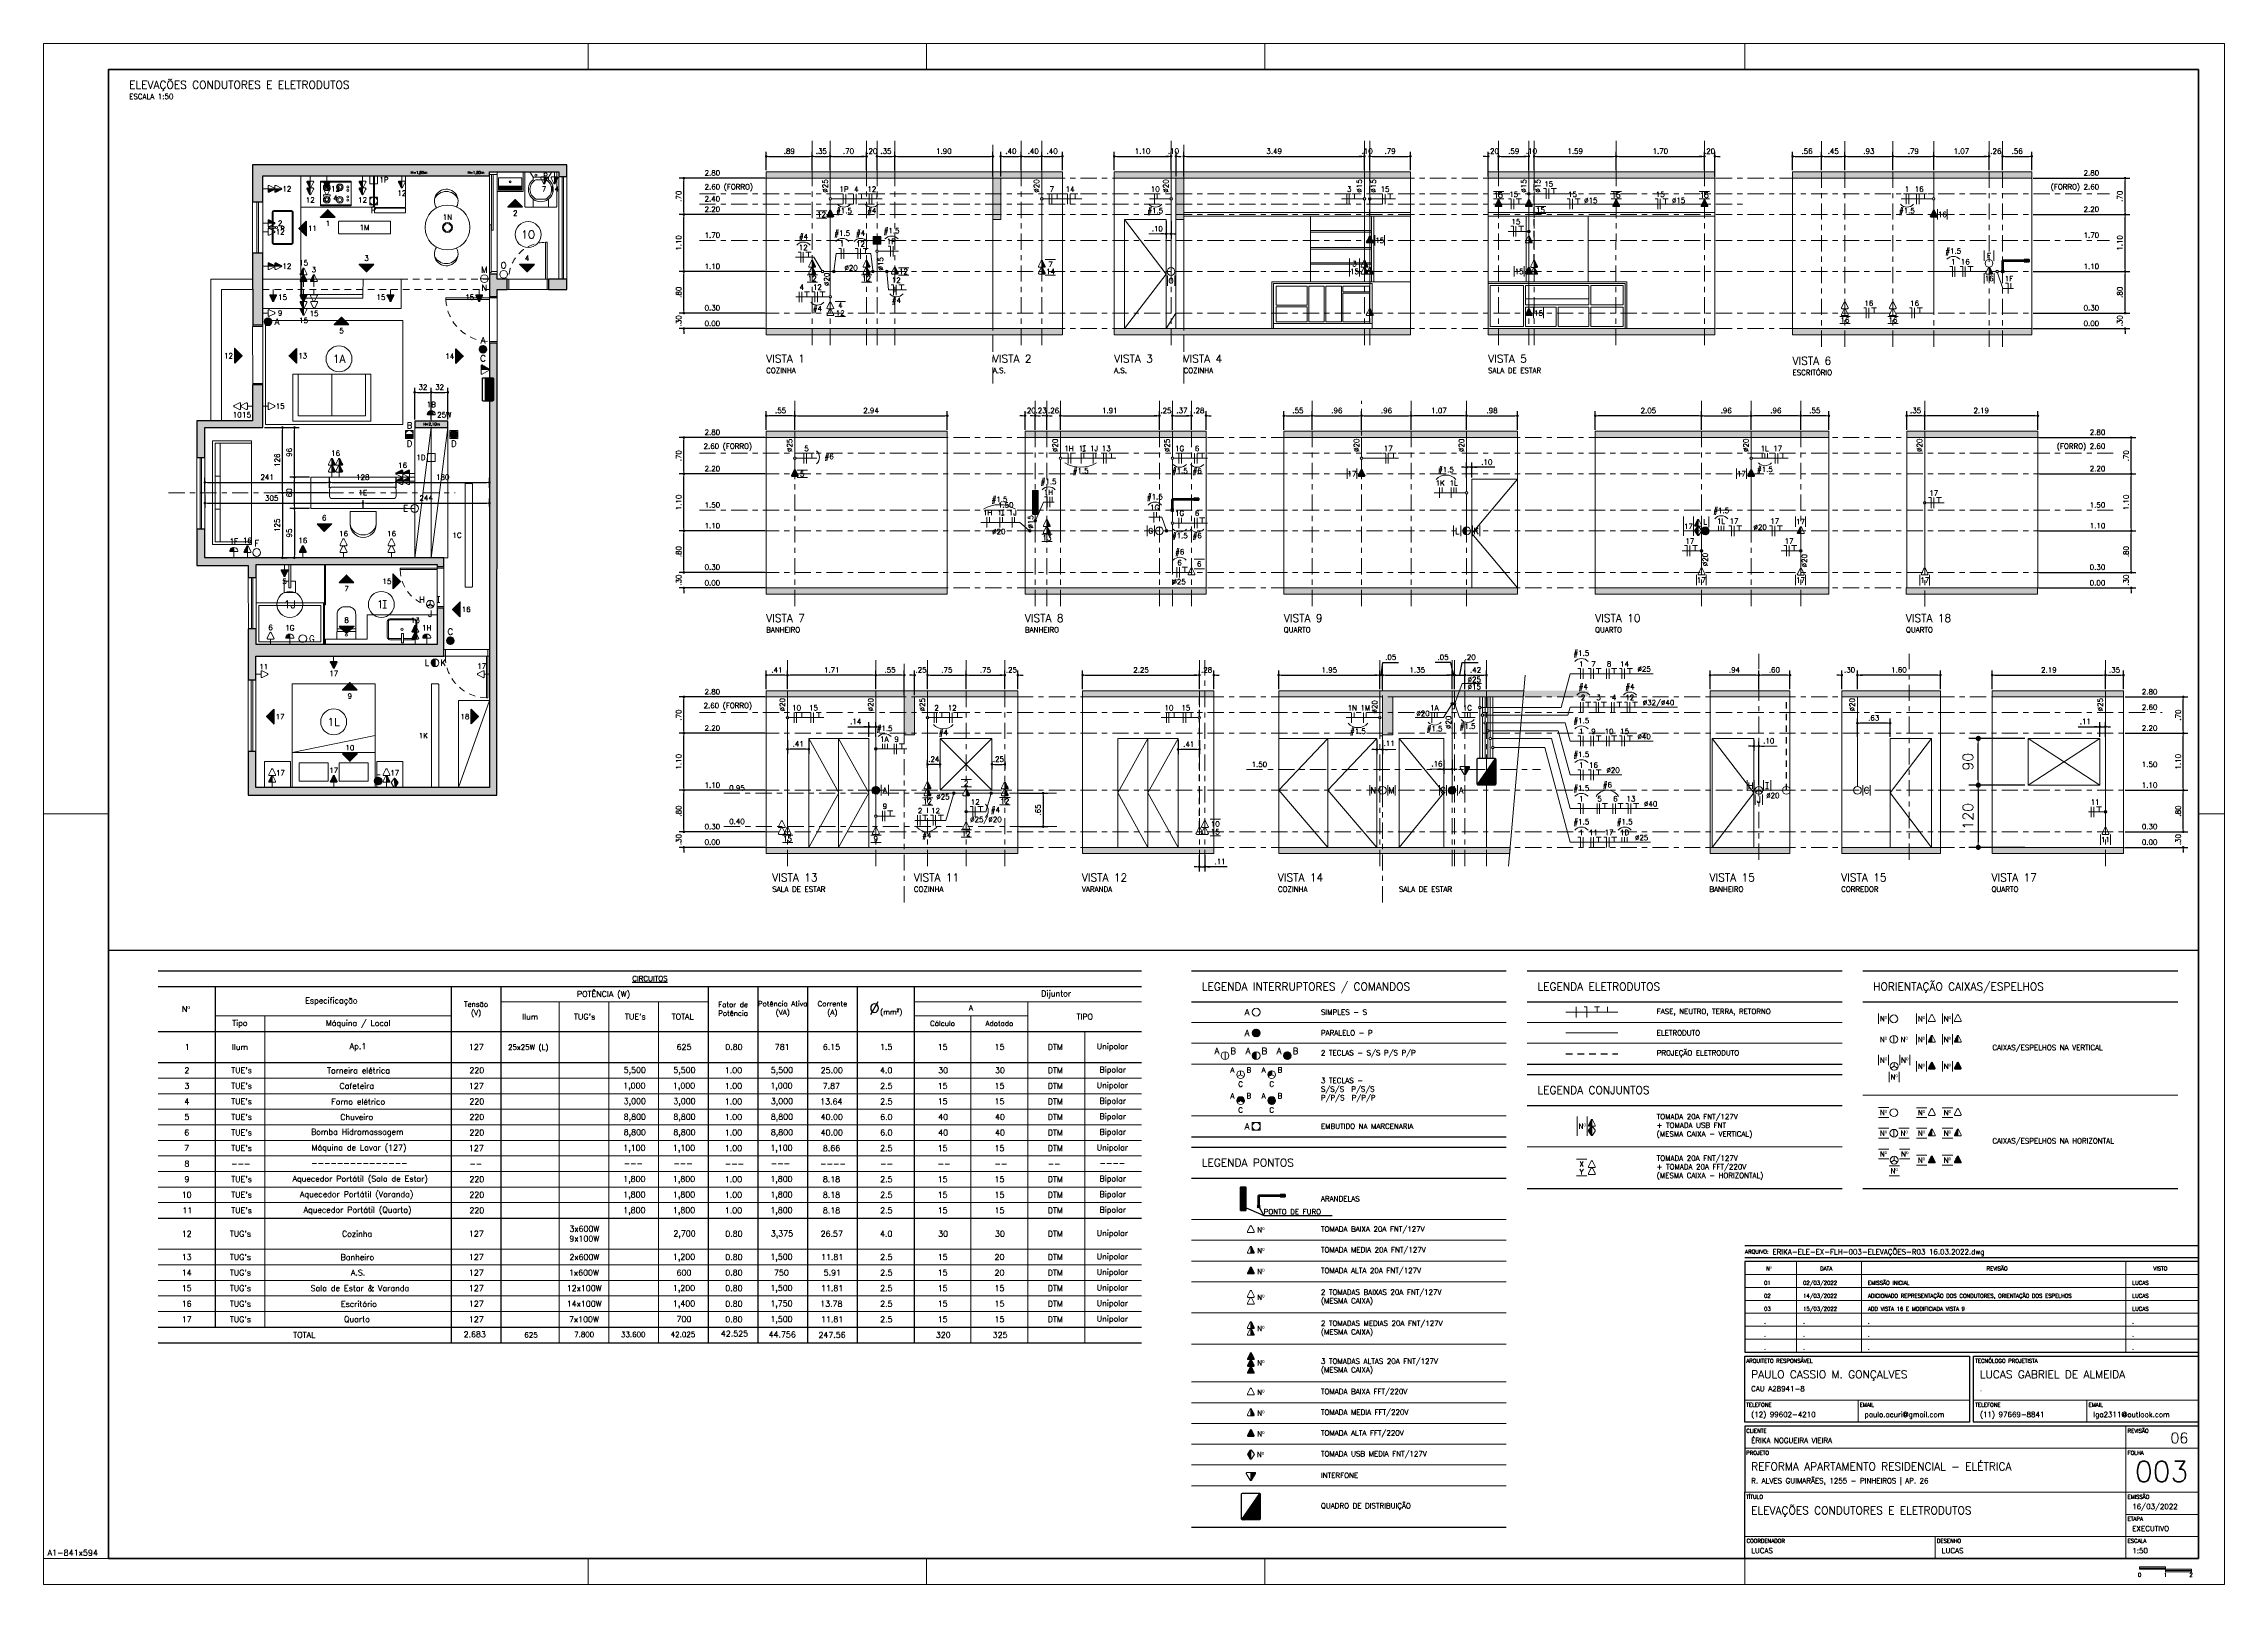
# Model space of a CAD drawing. Extents: x 0 to 175, y -16 to 63.
# Drawn here: x 50 to 92.05, y 0 to 29.7 of the extents above; entities that cross this region are included whole.
import ezdxf
from ezdxf.enums import TextEntityAlignment as Align

# ---------------------------------------------------------------- set-up
doc = ezdxf.new("R2010")
doc.units = 0
doc.header["$LTSCALE"] = 0.5
doc.header["$MEASUREMENT"] = 0
doc.header["$PDMODE"] = 34
doc.header["$PDSIZE"] = 0.1
doc.linetypes.add('CENTER', pattern=[2, 1.25, -0.25, 0.25, -0.25])
doc.linetypes.add('HIDDEN', pattern=[0.375, 0.25, -0.125])
doc.layers.get('0').update_dxf_attribs({"linetype": 'CONTINUOUS'})
doc.layers.get('DEFPOINTS').update_dxf_attribs({"linetype": 'CONTINUOUS'})
for name, color, linetype, lineweight in [('03', 3, 'CONTINUOUS', 20), ('ARQ - JAN01', 2, 'CONTINUOUS', 20), ('ARQ - PAR01', 172, 'CONTINUOUS', 30), ('ARQ - PAR02', 132, 'CONTINUOUS', 20), ('ARQ - POR01', 20, 'CONTINUOUS', 20), ('COT01', 1, 'CONTINUOUS', 9), ('ELE01 - ELETROD', 40, 'CONTINUOUS', 20), ('ELE01 - INTER', 100, 'CONTINUOUS', 15), ('ELE01 - INTER TXT', 100, 'CONTINUOUS', 9), ('ELE01 - LAMP', 50, 'CONTINUOUS', 20), ('ELE01 - LAMP TXT', 100, 'CONTINUOUS', 15), ('ELE01 - Q.DISTR', 4, 'CONTINUOUS', 30), ('ELE01 - TOM 127V', 130, 'CONTINUOUS', 15), ('ELE01 - TOM 127V TXT', 130, 'CONTINUOUS', 15), ('ELE01 - TOM 220V', 242, 'CONTINUOUS', 15), ('ELE01 - TOM 220V TXT', 242, 'CONTINUOUS', 15), ('ELE01 - USB', 110, 'CONTINUOUS', 15), ('ELE02 - TELEFONE', 170, 'CONTINUOUS', 9), ('ELE03 - CIRCUITOS', 2, 'CONTINUOUS', 5), ('ELE03 - FASE', 242, 'CONTINUOUS', 20), ('ELE03 - NEUTRO', 141, 'CONTINUOUS', 20), ('ELE03 - RETORNO', 173, 'CONTINUOUS', 20), ('ELE03 - TERRA', 112, 'CONTINUOUS', 20), ('ELV00 - AUX01', 1, 'CONTINUOUS', 50), ('ELV01 - ELETRODUTOS PROJEÇÃO', 30, 'HIDDEN', 30), ('ELV01 - LAMP', 50, 'CONTINUOUS', 50), ('ELV01 - LAMP HATCH', 50, 'CONTINUOUS', 9), ('ELV01 - LAMP TXT', 50, 'CONTINUOUS', 20), ('ELV01 - POR01', 20, 'CONTINUOUS', 9), ('ELV01 - TXT02', 2, 'CONTINUOUS', 20), ('ELV02 - JAN', 51, 'CONTINUOUS', 9), ('ELV02 - PAR01', 170, 'CONTINUOUS', 20), ('Simbologia', 122, 'CONTINUOUS', 20), ('TXT01', 7, 'CONTINUOUS', 9), ('TXT02', 2, 'CONTINUOUS', 20), ('TXT05', 4, 'CONTINUOUS', 30), ('TXT07', 6, 'CONTINUOUS', 50)]:
    doc.layers.add(name, color=color, linetype=linetype, lineweight=lineweight)
doc.layers.add('ANT - ANOTAÇÕES', color=210, linetype='CONTINUOUS', plot=False)
doc.layers.add('ARQ - HATCH 01', color=172, linetype='CONTINUOUS', transparency=0.6)
for name, color, linetype, lineweight, transparency in [('ARQ - PISO', 121, 'CONTINUOUS', 9, 0.45), ('ARQ - POR01 TRANSPARENTE', 20, 'CONTINUOUS', 9, 0.45), ('ARQ01', 144, 'CONTINUOUS', 9, 0.5), ('ARQ02', 146, 'CONTINUOUS', 9, 0.45), ('EIXO REGUA 1', 250, 'CENTER', 5, 0.1), ('ELE01 - INTER HATCH', 100, 'CONTINUOUS', 15, 0.45), ('ELV01 - INTER', 100, 'CONTINUOUS', 20, 0.6), ('ELV01 - TOM 127', 130, 'CONTINUOUS', 20, 0.6)]:
    doc.layers.add(name, color=color, linetype=linetype, lineweight=lineweight, transparency=transparency)
for name, color, linetype in [('AUX00', 7, 'CONTINUOUS'), ('AUX01', 1, 'CONTINUOUS'), ('CARIMBO', 7, 'CONTINUOUS'), ('ELE - GERAL', 50, 'CONTINUOUS'), ('LOGO', 7, 'CONTINUOUS'), ('MARGEM', 1, 'CONTINUOUS'), ('TXV03', 2, 'CONTINUOUS')]:
    doc.layers.add(name, color=color, linetype=linetype)
doc.styles.add('ROMANS', font='romans.shx')
doc.styles.add('SANSSERIF', font='sanss___.ttf')
doc.styles.add('SIMPLEX', font='SIMPLEX')
doc.styles.get("Standard").update_dxf_attribs({"font": 'romans.shx'})
doc.dimstyles.new('STANDARD 50', dxfattribs={"dimscale": 0.5, "dimtxt": 0.2, "dimasz": 0.1, "dimexe": 0.18, "dimexo": 0.0625, "dimgap": 0.1, "dimtad": 1, "dimrnd": 0.005, "dimzin": 4, "dimdsep": 46, "dimtxsty": 'ROMANS', "dimblk": 'DOT', "dimcen": 0.1, "dimclrt": 3, "dimadec": 0, "dimazin": 0, "dimtfac": 1, "dimtix": 1, "dimtofl": 0, "dimtmove": 0, "dimatfit": 3, "dimldrblk": 'DOT', "dimfxl": 0, "dimtolj": 1, "dimtzin": 13, "dimarcsym": 0})
doc.dimstyles.new('ZW-FORMAS', dxfattribs={"dimscale": 0, "dimtxt": 0.2, "dimasz": 0.1, "dimexe": 0.18, "dimexo": 0.0625, "dimgap": 0.1, "dimtad": 1, "dimdec": 1, "dimlfac": 100, "dimrnd": 0.5, "dimzin": 13, "dimdsep": 46, "dimtxsty": 'SIMPLEX', "dimblk1": 'DOT', "dimblk2": 'DOT', "dimsah": 1, "dimcen": 0.1, "dimclrt": 3, "dimadec": 0, "dimazin": 0, "dimtfac": 1, "dimtix": 1, "dimtmove": 0, "dimatfit": 3, "dimldrblk": 'DOT', "dimfxl": 0, "dimtolj": 1, "dimtzin": 13, "dimarcsym": 0})
pattern_1 = [(315, (-0.000575, 1e-19), (0.00662913, 0.00662913), [])]
pattern_2 = [(315, (80.711462, 19.749244), (0.008838835, 0.008838835), [])]
pattern_3 = [(45, (19.630734, 0.05), (-0.0088388348, 0.0088388348), [])]
pattern_4 = [(45, (2.59534, -43.94363), (-0.08838835, 0.08838835), [])]

# ---------------------------------------------------------------- blocks, each defined once
blk = doc.blocks.new('cuba')
for p, q in [((2010.732, 1359.428), (2010.732, 1358.838)), ((2010.747, 1359.428), (2010.747, 1358.838)), ((2011.102, 1359.458), (2010.762, 1359.458)), ((2011.102, 1359.443), (2010.762, 1359.443)), ((2011.198, 1359.143), (2011.065, 1359.143)), ((2011.198, 1359.123), (2011.065, 1359.123)), ((2011.117, 1359.143), (2011.117, 1359.428)), ((2011.117, 1358.838), (2011.117, 1359.123)), ((2011.132, 1359.143), (2011.132, 1359.428)), ((2011.132, 1358.838), (2011.132, 1359.123)), ((2010.762, 1358.823), (2011.102, 1358.823)), ((2010.762, 1358.808), (2011.102, 1358.808))]:
    blk.add_line(p, q)
for centre, radius in [((2010.932, 1359.134), 0.0305), ((2010.932, 1359.134), 0.0229), ((2011.048, 1359.133), 0.0195)]:
    blk.add_circle(centre, radius)
for centre, radius, start, end in [((2010.762, 1359.428), 0.03, 90, 180), ((2010.762, 1359.428), 0.015, 90, 180), ((2011.102, 1359.428), 0.03, 359.9651, 90), ((2011.102, 1359.428), 0.015, 359.9651, 90), ((2011.198, 1359.133), 0.01, 270, 90), ((2010.762, 1358.838), 0.03, 180, 270), ((2010.762, 1358.838), 0.015, 180, 270), ((2011.102, 1358.838), 0.03, 270, 0), ((2011.102, 1358.838), 0.015, 270, 0)]:
    blk.add_arc(centre, radius, start, end)
blk = doc.blocks.new('*U310')
at = {"layer": 'ARQ - HATCH 01'}
h = blk.add_hatch(color=256, dxfattribs=at)
h.dxf.hatch_style = 1
h.paths.add_polyline_path([(2.532, 5.79), (2.4, 5.79), (2.4, 5.98), (2.2, 5.98), (2.2, 5.79), (2.103, 5.79), (2.103, 5.64), (2.532, 5.64)])
h.paths.add_polyline_path([(2.4, 7.13), (2.2, 7.13), (2.2, 6.78), (2.4, 6.78)])
h.paths.add_polyline_path([(12.15, 0.988), (12.15, 5.78), (3.432, 5.79), (3.432, 5.64), (12, 5.64), (12, 1.135), (11.307, 1.135), (11.307, 0.985), (12, 0.988)])
h.paths.add_polyline_path([(9.47, 4.76), (8.54, 4.76), (8.54, 4.63), (9.24, 4.63), (9.24, 1.14), (8.94, 1.14), (8.94, 0.988), (9.926, 0.988), (9.927, 1.135), (9.47, 1.135)], flags=17)
h.paths.add_polyline_path([(7.7, 4.63), (7.74, 4.63), (7.74, 4.76), (7.57, 4.76), (7.57, 0.15), (7.02, 0.15), (7.02, 0), (7.72, 0), (7.72, 0.988), (7.95, 0.988), (7.95, 1.14), (7.7, 1.14)])
h.paths.add_polyline_path([(5.06, 1.27), (4.24, 1.27), (4.24, 1.073), (4.93, 1.073), (4.93, 0), (5.64, 0), (5.64, 0.15), (5.06, 0.15)])
h.paths.add_polyline_path([(0.21, 5.64), (0.13, 5.64), (0.13, 6.98), (0.22, 6.98), (0.22, 7.13), (0, 7.13), (0, 1.073), (0.71, 1.073), (0.71, 1.27), (0.21, 1.27)])
h.paths.add_polyline_path([(3.08, 1.27), (2.414, 1.27), (2.2, 1.27), (1.7, 1.27), (1.7, 1.073), (3.08, 1.075)])
h.paths.add_polyline_path([(5.06, 4.838), (4.935, 4.838), (4.935, 4.198), (5.06, 4.198)], flags=17)
for p, q in [((0.13, 6.29), (0.51, 6.29)), ((0.245, 5.815), (0.245, 6.265)), ((0.245, 6.265), (0.485, 6.265)), ((0.405, 6.265), (0.405, 5.815)), ((0.425, 6.265), (0.425, 5.815)), ((0.445, 6.265), (0.445, 5.815)), ((0.465, 6.265), (0.465, 5.815)), ((0.485, 6.265), (0.485, 5.815)), ((0.51, 6.29), (0.51, 5.79)), ((0.13, 5.79), (0.51, 5.79)), ((0.245, 5.815), (0.485, 5.815)), ((5.06, 4.838), (7.57, 4.518)), ((5.06, 4.518), (7.57, 4.518)), ((5.06, 4.518), (7.57, 4.198)), ((12, 3.969), (11.5, 3.969)), ((11.5, 3.969), (11.5, 3.469)), ((12, 3.435), (10, 3.435)), ((10, 3.435), (10, 1.835)), ((11, 3.435), (11.322, 1.835)), ((11.322, 1.835), (11.322, 3.435)), ((11.5, 3.469), (12, 3.469)), ((4.835, 3.25), (4.035, 3.25)), ((4.835, 1.95), (4.835, 3.25)), ((8.52, 2.954), (8.517, 2.934)), ((8.527, 2.974), (8.52, 2.954)), ((8.536, 2.992), (8.527, 2.974)), ((8.548, 3.009), (8.536, 2.992)), ((8.562, 3.024), (8.548, 3.009)), ((8.578, 3.037), (8.562, 3.024)), ((8.596, 3.047), (8.578, 3.037)), ((8.616, 3.055), (8.596, 3.047)), ((8.616, 3.055), (8.616, 3.055)), ((8.617, 3.055), (8.616, 3.055)), ((8.637, 3.059), (8.617, 3.055)), ((8.658, 3.06), (8.637, 3.059)), ((8.997, 3.06), (8.658, 3.06)), ((8.94, 3.058), (8.937, 3.06)), ((8.938, 3.06), (8.938, 3.06)), ((8.942, 3.056), (8.94, 3.058)), ((8.943, 3.054), (8.942, 3.056)), ((8.944, 3.051), (8.943, 3.054)), ((8.944, 3.048), (8.944, 3.051)), ((8.944, 2.712), (8.944, 3.048)), ((8.991, 3.051), (8.99, 3.048)), ((8.99, 3.048), (8.99, 3.045)), ((8.99, 3.045), (8.99, 2.715)), ((8.992, 3.054), (8.991, 3.051)), ((8.994, 3.057), (8.992, 3.054)), ((8.996, 3.059), (8.994, 3.057)), ((8.997, 3.06), (8.996, 3.059)), ((8.998, 3.061), (8.997, 3.06)), ((8.997, 3.06), (8.997, 3.06)), ((9.001, 3.063), (8.998, 3.061)), ((9.004, 3.064), (9.001, 3.063)), ((9.007, 3.065), (9.004, 3.064)), ((9.01, 3.065), (9.007, 3.065)), ((9.125, 3.065), (9.01, 3.065)), ((9.127, 3.065), (9.125, 3.065)), ((9.129, 3.064), (9.127, 3.065)), ((9.131, 3.063), (9.129, 3.064)), ((9.133, 3.062), (9.131, 3.063)), ((9.135, 3.061), (9.133, 3.062)), ((9.137, 3.059), (9.135, 3.061)), ((9.138, 3.057), (9.137, 3.059)), ((9.139, 3.055), (9.138, 3.057)), ((9.139, 3.055), (9.14, 3.053)), ((9.14, 3.053), (9.14, 3.051)), ((11.523, 3.302), (11.877, 3.302)), ((11.523, 2.74), (11.523, 3.302)), ((11.877, 3.302), (11.877, 2.74)), ((4.035, 2.6), (4.84, 2.6)), ((8.516, 2.913), (8.515, 2.892)), ((8.515, 2.892), (8.515, 2.871)), ((8.515, 2.871), (8.516, 2.85)), ((8.517, 2.934), (8.516, 2.913)), ((8.516, 2.85), (8.517, 2.83)), ((8.517, 2.83), (8.52, 2.81)), ((8.52, 2.81), (8.526, 2.79)), ((8.526, 2.79), (8.535, 2.772)), ((8.535, 2.772), (8.547, 2.755)), ((8.547, 2.755), (8.56, 2.74)), ((8.56, 2.74), (8.576, 2.728)), ((8.561, 2.74), (8.577, 2.727)), ((8.576, 2.728), (8.594, 2.717)), ((8.577, 2.727), (8.594, 2.717)), ((8.594, 2.717), (8.613, 2.71)), ((8.594, 2.717), (8.613, 2.709)), ((8.613, 2.71), (8.613, 2.709)), ((8.613, 2.71), (8.632, 2.705)), ((8.613, 2.709), (8.633, 2.705)), ((8.613, 2.709), (8.633, 2.704)), ((8.632, 2.705), (8.653, 2.703)), ((8.633, 2.705), (8.653, 2.703)), ((8.633, 2.704), (8.653, 2.702)), ((8.653, 2.703), (8.994, 2.703)), ((8.941, 2.703), (8.653, 2.703)), ((8.653, 2.702), (8.994, 2.702)), ((8.941, 2.703), (8.942, 2.705)), ((8.942, 2.705), (8.943, 2.706)), ((8.943, 2.706), (8.944, 2.708)), ((8.944, 2.71), (8.944, 2.712)), ((8.944, 2.708), (8.944, 2.71)), ((8.99, 2.712), (8.99, 2.715)), ((8.99, 2.712), (8.991, 2.709)), ((8.991, 2.709), (8.992, 2.706)), ((8.992, 2.706), (8.994, 2.702)), ((8.994, 2.702), (8.996, 2.701)), ((8.996, 2.701), (8.998, 2.699)), ((8.998, 2.699), (9.001, 2.697)), ((9.001, 2.697), (9.004, 2.696)), ((9.004, 2.696), (9.007, 2.695)), ((9.007, 2.695), (9.01, 2.695)), ((9.01, 2.695), (9.125, 2.695)), ((9.127, 2.695), (9.125, 2.695)), ((9.127, 2.695), (9.129, 2.696)), ((9.129, 2.696), (9.131, 2.697)), ((9.131, 2.697), (9.133, 2.698)), ((9.133, 2.698), (9.135, 2.699)), ((9.135, 2.699), (9.137, 2.701)), ((9.137, 2.701), (9.138, 2.703)), ((9.138, 2.703), (9.139, 2.705)), ((9.139, 2.705), (9.14, 2.707)), ((9.14, 2.707), (9.14, 2.709)), ((11.877, 2.74), (11.523, 2.74)), ((11.877, 2.531), (11.523, 2.531)), ((11.523, 2.531), (11.523, 1.969)), ((11.877, 1.969), (11.877, 2.531)), ((4.835, 1.95), (4.035, 1.95)), ((10, 1.835), (12, 1.835)), ((11.5, 1.802), (12, 1.802)), ((11.5, 1.302), (11.5, 1.802)), ((11.523, 1.969), (11.877, 1.969)), ((12, 1.302), (11.5, 1.302))]:
    blk.add_line(p, q)
blk.add_lwpolyline([(0.145, 6.94), (0.795, 6.94, -0.414214), (0.81, 6.925), (0.81, 6.335, -0.414214), (0.795, 6.32), (0.145, 6.32, -0.414214), (0.13, 6.335), (0.13, 6.925, -0.414214)], format="xyb", close=True)
for points in [[(0.13, 6.84), (0.234, 6.78)], [(0.234, 6.78), (0.234, 6.48)], [(0.284, 6.78), (0.284, 6.78), (0.234, 6.78)], [(0.656, 6.78), (0.81, 6.78)], [(0.13, 6.42), (0.234, 6.48)], [(0.234, 6.48), (0.284, 6.48)], [(0.284, 6.535), (0.284, 6.725)], [(0.656, 6.725), (0.656, 6.535)], [(0.656, 6.48), (0.81, 6.48)], [(10.32, 5.64), (12, 5.04)], [(10.32, 5.64), (10.32, 5.04), (12, 5.04)], [(7.57, 4.198), (4.935, 4.198), (4.935, 4.838), (7.57, 4.838)], [(7.57, 4.838), (7.57, 4.76)], [(6.62, 4.198), (6.62, 2.198), (6.02, 2.198), (6.02, 4.198)], [(0.81, 2), (0.81, 3.405), (0.21, 3.405)], [(6.929, 3.456), (6.679, 3.456), (6.679, 2.956), (6.929, 2.956)], [(0.333, 2.97), (0.333, 2.381)], [(0.767, 2.381), (0.767, 2.97)], [(2.494, 3.2), (2.199, 3.202)], [(4.935, 3.35), (4.935, 1.85), (4.035, 1.85), (4.035, 3.35), (4.935, 3.35)], [(9.14, 3.051), (9.14, 2.709)], [(7.7, 2.46), (9.24, 2.46)], [(0.21, 1.27), (2.2, 1.27), (2.2, 2), (0.21, 2)], [(7.7, 1.81), (8.15, 1.81), (8.15, 1.77), (7.7, 1.77)], [(8.02, 1.77), (8.02, 1.68), (8.24, 1.68), (8.24, 1.9), (8.02, 1.9), (8.02, 1.81)], [(7.315, 0.35), (7.315, 1.05), (5.315, 1.05), (5.315, 0.35)], [(5.315, 0.35), (5.315, 1.05), (5.365, 1.05), (5.365, 0.35)], [(7.315, 0.35), (7.315, 1.05), (7.265, 1.05), (7.265, 0.35)], [(11.307, 1.135), (11.307, 0.985)], [(5.365, 0.45), (7.265, 0.45)], [(5.998, 0.45), (5.998, 0.35)], [(6.632, 0.45), (6.632, 0.35)], [(7.315, 0.35), (7.315, 0.3), (5.315, 0.3), (5.315, 0.35)], [(5.365, 0.35), (7.265, 0.35)], [(5.365, 0.35), (7.265, 0.35)]]:
    blk.add_lwpolyline(points)
at = {"linetype": 'HIDDEN'}
for points in [[(2.199, 3.94), (2.199, 5.64)], [(2.399, 1.27), (2.399, 5.64)]]:
    blk.add_lwpolyline(points, dxfattribs=at)
for points in [[(9.14, 3.28), (8.67, 3.28), (8.67, 4.63), (9.24, 4.63), (9.24, 2.48), (9.14, 2.48)], [(0.82, 4.02), (0.82, 3.42), (0.211, 3.42), (0.211, 4.02)], [(0.83, 4.02), (0.921, 4.02), (0.921, 3.42), (0.83, 3.42)], [(2.199, 3.94), (2.764, 3.94), (2.764, 1.27), (2.199, 1.27)], [(3, 3.968), (5, 3.968), (5, 1.322), (3, 1.322)], [(9.03, 3.985), (9.214, 3.985), (9.214, 3.945), (9.03, 3.945)], [(0.313, 2.381), (0.787, 2.381), (0.787, 2.97), (0.313, 2.97)], [(2.494, 2.02), (2.2, 2.02), (2.2, 2), (2.494, 2), (2.564, 2), (2.564, 3.2), (2.494, 3.2)], [(8.48, 2.46), (7.7, 2.46), (7.7, 2.48), (8.48, 2.48)], [(8.44, 2.46), (9.24, 2.46), (9.24, 2.44), (8.44, 2.44)], [(8.44, 2.44), (9.24, 2.44), (9.24, 1.14), (8.44, 1.14)], [(8.49, 2.39), (9.19, 2.39), (9.19, 1.19), (8.49, 1.19)]]:
    blk.add_lwpolyline(points, close=True)
for points in [[(9.15, 3.985), (9.15, 4.19, 0.414214), (9.1, 4.24), (8.8, 4.24, 0.414214), (8.75, 4.19), (8.75, 3.72, 0.414214), (8.8, 3.67), (9.1, 3.67, 0.414214), (9.15, 3.72), (9.15, 3.945)], [(9.13, 3.985), (9.13, 4.19, 0.414214), (9.1, 4.22), (8.8, 4.22, 0.414214), (8.77, 4.19), (8.77, 3.72, 0.414214), (8.8, 3.69), (9.1, 3.69, 0.414214), (9.13, 3.72), (9.13, 3.945)]]:
    blk.add_lwpolyline(points, format="xyb")
for centre, radius in [((0.182, 6.724), 0.03), ((0.197, 6.536), 0.02), ((0.325, 6.04), 0.02), ((0.325, 6.04), 0.015), ((1.205, 4.83), 0.433), ((8.95, 3.955), 0.0229), ((0.429, 2.754), 0.065), ((0.429, 2.502), 0.065), ((0.429, 2.754), 0.06), ((0.429, 2.502), 0.06), ((0.429, 2.754), 0.0375), ((0.429, 2.502), 0.0375), ((0.423, 2.909), 0.02), ((0.488, 2.909), 0.02), ((0.612, 2.909), 0.02), ((0.671, 2.754), 0.065), ((0.671, 2.502), 0.065), ((0.671, 2.754), 0.06), ((0.671, 2.502), 0.06), ((0.671, 2.754), 0.0375), ((0.671, 2.502), 0.0375), ((0.677, 2.909), 0.02), ((9.065, 2.88), 0.02)]:
    blk.add_circle(centre, radius)
for centre, radius, start, end in [((0.47, 6.63), 0.239, 218.8729, 141.1271), ((0.47, 6.63), 0.209, 27.0905, 152.9095), ((0.47, 6.63), 0.209, 207.0905, 332.9095), ((0.696, 4.806), 0.229, 60.3455, 304.9569), ((0.763, 4.806), 0.252, 117.064, 242.936), ((1.714, 4.806), 0.229, 235.0431, 119.6545), ((1.647, 4.806), 0.252, 297.064, 62.936), ((6.929, 3.206), 0.25, 270, 90), ((6.876, 3.206), 0.256, 281.9545, 78.0455)]:
    blk.add_arc(centre, radius, start, end)
at = {"layer": 'ARQ - JAN01'}
for p, q in [((7.95, 1.14), (8.94, 1.14)), ((7.95, 0.988), (8.94, 0.993)), ((9.926, 0.988), (11.307, 0.985)), ((9.927, 1.135), (11.307, 1.135)), ((5.64, 0.15), (7.02, 0.15)), ((5.64, 0), (7.02, 0))]:
    blk.add_line(p, q, dxfattribs=at)
for points in [[(2.2, 6.98), (2.2, 7.13), (0.22, 7.13), (0.22, 6.98)], [(0.71, 1.27), (0.71, 1.073), (1.7, 1.073), (1.7, 1.27)]]:
    blk.add_lwpolyline(points, close=True, dxfattribs=at)
for points in [[(0.22, 7.07), (2.2, 7.07)], [(0.22, 7.04), (2.2, 7.04)], [(1.7, 1.186), (0.71, 1.186)], [(1.7, 1.156), (0.71, 1.156)], [(7.95, 1.079), (8.94, 1.079)], [(7.95, 1.049), (8.94, 1.049)], [(9.927, 1.075), (11.307, 1.075)], [(9.927, 1.045), (11.307, 1.045)], [(5.64, 0.09), (7.02, 0.09)], [(5.64, 0.06), (7.02, 0.06)]]:
    blk.add_lwpolyline(points, dxfattribs=at)
at = {"layer": 'ARQ - PAR01'}
for points in [[(0.21, 5.64), (0.13, 5.64), (0.13, 6.98), (0.22, 6.98), (0.22, 7.13), (0, 7.13), (0, 1.073), (0.71, 1.073), (0.71, 1.27), (0.21, 1.27)], [(2.532, 5.79), (2.4, 5.79), (2.4, 5.98), (2.2, 5.98), (2.2, 5.79), (2.103, 5.79), (2.103, 5.64), (2.532, 5.64)], [(5.06, 4.838), (4.935, 4.838), (4.935, 4.198), (5.06, 4.198)], [(7.7, 4.63), (7.74, 4.63), (7.74, 4.76), (7.57, 4.76), (7.57, 0.15), (7.02, 0.15), (7.02, 0), (7.72, 0), (7.72, 0.988), (7.95, 0.988), (7.95, 1.14), (7.7, 1.14)], [(9.47, 4.76), (8.54, 4.76), (8.54, 4.63), (9.24, 4.63), (9.24, 1.14), (8.94, 1.14), (8.94, 0.988), (9.926, 0.988), (9.927, 1.135), (9.47, 1.135)], [(3.08, 1.27), (2.414, 1.27), (2.2, 1.27), (1.7, 1.27), (1.7, 1.073), (3.08, 1.075)], [(5.06, 1.27), (4.24, 1.27), (4.24, 1.073), (4.93, 1.073), (4.93, 0), (5.64, 0), (5.64, 0.15), (5.06, 0.15)]]:
    blk.add_lwpolyline(points, close=True, dxfattribs=at)
for points in [[(2.4, 7.13), (2.2, 7.13), (2.2, 6.78), (2.4, 6.78), (2.4, 7.13)], [(12.15, 0.988), (12.15, 5.78), (3.432, 5.79), (3.432, 5.64), (12, 5.64), (12, 1.135), (11.307, 1.135), (11.307, 0.985), (12, 0.988), (12.15, 0.988)]]:
    blk.add_lwpolyline(points, dxfattribs=at)
at = {"layer": 'ARQ - PAR02'}
blk.add_lwpolyline([(2.4, 1.073), (2.2, 1.073), (2.2, 0.27), (4.93, 0.27), (4.93, 0.47), (2.4, 0.47), (2.4, 1.073)], dxfattribs=at)
at = {"layer": 'ARQ - PISO'}
for p, q in [((2.4, 6.75), (2.4, 6.01)), ((2.2, 6.72), (2.2, 6.01)), ((2.053, 5.79), (0.18, 5.79)), ((2.073, 5.64), (0.21, 5.64)), ((2.562, 5.79), (3.402, 5.79)), ((2.562, 5.64), (3.402, 5.64)), ((9.34, 4.79), (9.34, 5.61)), ((9.47, 5.58), (9.47, 4.79)), ((7.77, 4.76), (8.51, 4.76)), ((7.77, 4.63), (8.51, 4.63)), ((4.21, 1.272), (3.11, 1.272)), ((4.21, 1.075), (3.11, 1.073))]:
    blk.add_line(p, q, dxfattribs=at)
at = {"layer": 'ARQ - POR01'}
for p, q in [((2.4, 6.75), (1.49, 6.75)), ((1.49, 6.75), (1.49, 6.72)), ((2.2, 6.72), (2.2, 6.78)), ((2.4, 6.75), (2.4, 6.78)), ((1.49, 6.72), (2.2, 6.72)), ((2.2, 6.01), (2.2, 5.98)), ((2.2, 6.01), (2.4, 6.01)), ((2.4, 6.01), (2.4, 5.98)), ((0.18, 5.79), (0.13, 5.79)), ((0.13, 5.79), (0.13, 5.64)), ((0.13, 5.64), (0.18, 5.64)), ((0.18, 5.64), (0.18, 5.79)), ((0.18, 5.71), (1.253, 5.71)), ((1.253, 5.68), (0.18, 5.68)), ((2.073, 5.67), (1.153, 5.67)), ((1.153, 5.67), (1.153, 5.64)), ((1.153, 5.64), (2.103, 5.64)), ((1.253, 5.71), (1.253, 5.68)), ((2.103, 5.79), (2.053, 5.79)), ((2.053, 5.79), (2.053, 5.67)), ((2.073, 5.64), (2.073, 5.67)), ((2.073, 5.64), (2.073, 5.64)), ((2.562, 5.79), (2.532, 5.79)), ((2.532, 5.64), (2.592, 5.64)), ((2.562, 5.79), (2.562, 4.8)), ((2.592, 4.8), (2.592, 5.64)), ((3.432, 5.79), (3.402, 5.79)), ((3.402, 5.79), (3.402, 5.64)), ((3.402, 5.64), (3.432, 5.64)), ((9.34, 5.64), (9.34, 5.61)), ((9.34, 5.61), (10.27, 5.61)), ((9.47, 5.64), (9.47, 5.58)), ((9.47, 5.58), (10.27, 5.58)), ((10.27, 5.58), (10.27, 5.61)), ((2.592, 4.8), (2.562, 4.8)), ((7.74, 4.76), (7.77, 4.76)), ((7.8, 4.63), (7.74, 4.63)), ((7.77, 4.76), (7.77, 3.92)), ((7.8, 3.92), (7.8, 4.63)), ((8.51, 4.76), (8.51, 4.63)), ((8.51, 4.76), (8.54, 4.76)), ((8.54, 4.63), (8.51, 4.63)), ((9.34, 4.76), (9.34, 4.79)), ((9.34, 4.79), (9.47, 4.79)), ((9.47, 4.76), (9.47, 4.79)), ((7.77, 3.92), (7.8, 3.92))]:
    blk.add_line(p, q, dxfattribs=at)
for points in [[(3.08, 1.27), (3.11, 1.27), (3.11, 1.075), (3.08, 1.075)], [(4.24, 1.27), (4.21, 1.27), (4.21, 1.075), (4.24, 1.075)]]:
    blk.add_lwpolyline(points, close=True, dxfattribs=at)
at = {"layer": 'ARQ - POR01', "linetype": 'HIDDEN', "lineweight": 9}
for centre, radius, start, end in [((2.2, 6.72), 0.71, 180, 270), ((2.562, 5.64), 0.84, 272.0815, 360), ((9.47, 5.59), 0.8, 270, 0), ((7.8, 4.63), 0.71, 270, 0)]:
    blk.add_arc(centre, radius, start, end, dxfattribs=at)
at = {"xscale": -1, "rotation": 90}
blk.add_blockref('cuba', (1360.338, 2012.584), dxfattribs=at)
blk = doc.blocks.new('*U135')
at = {"lineweight": 9}
h = blk.add_hatch(dxfattribs=at)
h.set_pattern_fill('ANSI31', color=0, scale=0.075, angle=-90)
h.set_pattern_definition(pattern_1)
h.paths.add_polyline_path([(0, -0.118), (-0.063, -0.118, 0.484596), (-0.077, -0.137, 0.349314), (0.001, -0.198)])
at = {"color": 0}
for q in [(0, 0), (0.001, -0.198)]:
    blk.add_line((0, -0.118), q, dxfattribs=at)
blk.add_lwpolyline([(0.063, -0.118), (-0.063, -0.118, 0.484596), (-0.077, -0.137, 0.789489), (0.077, -0.137, 0.484596)], format="xyb", close=True, dxfattribs=at)
blk = doc.blocks.new('ELE-INTERFONE')
at = {"layer": 'ELE02 - TELEFONE'}
h = blk.add_hatch(dxfattribs=at)
h.set_pattern_fill('ANSI31', color=256, scale=0.075, angle=90)
h.set_pattern_definition([(135, (-88.511439, -7.067447), (-0.0066291261, -0.0066291261), [])])
h.paths.add_polyline_path([(0, 0, 0.267949), (-0.008, 0.013), (-0.138, 0.088, 0.57735), (-0.16, 0.075), (-0.16, 0)])
blk.add_line((0, 0), (-0.16, 0), dxfattribs=at)
blk.add_lwpolyline([(-0.16, 0.075), (-0.16, -0.075, 0.57735), (-0.138, -0.088), (-0.008, -0.013, 0.57735), (-0.008, 0.013), (-0.138, 0.088, 0.57735)], format="xyb", close=True, dxfattribs=at)
blk = doc.blocks.new('*U145')
at = {"lineweight": 9}
h = blk.add_hatch(dxfattribs=at)
h.set_pattern_fill('ANSI31', color=256, scale=0.075, angle=-90)
h.paths.add_polyline_path([(0, -0.232, -0.284079), (-0.013, -0.224), (-0.064, -0.123, -0.557537), (-0.051, -0.101), (0, -0.101)])
blk.add_line((0, -0.232), (0, -0.101))
blk.add_lwpolyline([(0, 0), (0, -0.101)])
blk.add_lwpolyline([(0.064, -0.123), (0.013, -0.224, -0.618034), (-0.013, -0.224), (-0.064, -0.123, -0.557537), (-0.051, -0.101), (0.051, -0.101, -0.557537)], format="xyb", close=True)
blk = doc.blocks.new('*U169')
blk.add_lwpolyline([(0.064, -0.123), (0.013, -0.224, -0.618034), (-0.013, -0.224), (-0.064, -0.123, -0.557537), (-0.051, -0.101), (0.051, -0.101, -0.557537)], format="xyb", close=True)
blk = doc.blocks.new('*U147')
at = {"lineweight": 9}
h = blk.add_hatch(dxfattribs=at)
h.set_pattern_fill('ANSI31', color=256, scale=0.075, angle=-90)
h.paths.add_polyline_path([(0, -0.232, -0.284079), (-0.013, -0.224), (-0.064, -0.123, -0.557537), (-0.051, -0.101), (0, -0.101)])
blk.add_line((0, -0.232), (0, -0.101))
blk.add_lwpolyline([(0.064, -0.123), (0.013, -0.224, -0.618034), (-0.013, -0.224), (-0.064, -0.123, -0.557537), (-0.051, -0.101), (0.051, -0.101, -0.557537)], format="xyb", close=True)
blk = doc.blocks.new('*U170')
blk.add_lwpolyline([(0.064, -0.123), (0.013, -0.224, -0.618034), (-0.013, -0.224), (-0.064, -0.123, -0.557537), (-0.051, -0.101), (0.051, -0.101, -0.557537)], format="xyb", close=True)
blk = doc.blocks.new('*U148')
at = {"lineweight": 9}
h = blk.add_hatch(dxfattribs=at)
h.set_pattern_fill('ANSI31', color=256, scale=0.075)
h.paths.add_polyline_path([(0.232, 0, -0.284079), (0.224, -0.013), (0.123, -0.064, -0.557537), (0.101, -0.051), (0.101, 0)])
blk.add_line((0.232, 0), (0.101, 0))
blk.add_lwpolyline([(0, 0), (0.101, 0)])
blk.add_lwpolyline([(0.123, 0.064), (0.224, 0.013, -0.618034), (0.224, -0.013), (0.123, -0.064, -0.557537), (0.101, -0.051), (0.101, 0.051, -0.557537)], format="xyb", close=True)
blk = doc.blocks.new('*U146')
at = {"lineweight": 9}
h = blk.add_hatch(dxfattribs=at)
h.set_pattern_fill('ANSI31', color=256, scale=0.075)
h.paths.add_polyline_path([(0.232, 0, -0.284079), (0.224, -0.013), (0.123, -0.064, -0.557537), (0.101, -0.051), (0.101, 0)])
blk.add_line((0.232, 0), (0.101, 0))
blk.add_lwpolyline([(0.123, 0.064), (0.224, 0.013, -0.618034), (0.224, -0.013), (0.123, -0.064, -0.557537), (0.101, -0.051), (0.101, 0.051, -0.557537)], format="xyb", close=True)
blk = doc.blocks.new('*U149')
at = {"lineweight": 9}
h = blk.add_hatch(dxfattribs=at)
h.set_pattern_fill('ANSI31', color=256, scale=0.075, angle=-90)
h.paths.add_polyline_path([(0, -0.232, -0.284079), (-0.013, -0.224), (-0.064, -0.123, -0.557537), (-0.051, -0.101), (0, -0.101)])
h = blk.add_hatch(dxfattribs=at)
h.set_pattern_fill('ANSI31', color=256, scale=0.075, angle=-90)
h.paths.add_polyline_path([(0, -0.232, 0.284079), (0.013, -0.224), (0.064, -0.123, 0.557537), (0.051, -0.101), (0, -0.101)])
blk.add_lwpolyline([(0, 0), (0, -0.101)])
blk.add_lwpolyline([(0.064, -0.123), (0.013, -0.224, -0.618034), (-0.013, -0.224), (-0.064, -0.123, -0.557537), (-0.051, -0.101), (0.051, -0.101, -0.557537)], format="xyb", close=True)
blk = doc.blocks.new('*U150')
at = {"lineweight": 9}
h = blk.add_hatch(dxfattribs=at)
h.set_pattern_fill('ANSI31', color=256, scale=0.075, angle=-90)
h.paths.add_polyline_path([(0, -0.232, -0.284079), (-0.013, -0.224), (-0.064, -0.123, -0.557537), (-0.051, -0.101), (0, -0.101)])
blk.add_line((0, -0.232), (0, -0.101))
blk.add_lwpolyline([(0.064, -0.123), (0.013, -0.224, -0.618034), (-0.013, -0.224), (-0.064, -0.123, -0.557537), (-0.051, -0.101), (0.051, -0.101, -0.557537)], format="xyb", close=True)
blk = doc.blocks.new('*U181')
at = {"lineweight": 9}
h = blk.add_hatch(dxfattribs=at)
h.set_pattern_fill('ANSI31', color=256, scale=0.075, angle=-90)
h.paths.add_polyline_path([(0, -0.232, -0.284079), (-0.013, -0.224), (-0.064, -0.123, -0.557537), (-0.051, -0.101), (0, -0.101)])
blk.add_line((0, -0.232), (0, -0.101))
blk.add_lwpolyline([(0.064, -0.123), (0.013, -0.224, -0.618034), (-0.013, -0.224), (-0.064, -0.123, -0.557537), (-0.051, -0.101), (0.051, -0.101, -0.557537)], format="xyb", close=True)
blk = doc.blocks.new('*U153')
blk.add_lwpolyline([(0, 0), (0, -0.101)])
blk.add_lwpolyline([(0.064, -0.123), (0.013, -0.224, -0.618034), (-0.013, -0.224), (-0.064, -0.123, -0.557537), (-0.051, -0.101), (0.051, -0.101, -0.557537)], format="xyb", close=True)
blk = doc.blocks.new('*U157')
blk.add_lwpolyline([(0.064, -0.123), (0.013, -0.224, -0.618034), (-0.013, -0.224), (-0.064, -0.123, -0.557537), (-0.051, -0.101), (0.051, -0.101, -0.557537)], format="xyb", close=True)
blk = doc.blocks.new('*U158')
blk.add_lwpolyline([(0, 0), (0, -0.101)])
blk.add_lwpolyline([(0.064, -0.123), (0.013, -0.224, -0.618034), (-0.013, -0.224), (-0.064, -0.123, -0.557537), (-0.051, -0.101), (0.051, -0.101, -0.557537)], format="xyb", close=True)
blk = doc.blocks.new('*U159')
blk.add_lwpolyline([(0, 0), (0, -0.101)])
blk.add_lwpolyline([(0.064, -0.123), (0.013, -0.224, -0.618034), (-0.013, -0.224), (-0.064, -0.123, -0.557537), (-0.051, -0.101), (0.051, -0.101, -0.557537)], format="xyb", close=True)
blk = doc.blocks.new('*U154')
at = {"lineweight": 9}
h = blk.add_hatch(dxfattribs=at)
h.set_pattern_fill('ANSI31', color=256, scale=0.075, angle=-180)
h.paths.add_polyline_path([(-0.232, 0, -0.284079), (-0.224, 0.013), (-0.123, 0.064, -0.557537), (-0.101, 0.051), (-0.101, 0)])
blk.add_line((-0.232, 0), (-0.101, 0))
blk.add_lwpolyline([(-0.123, -0.064), (-0.224, -0.013, -0.618034), (-0.224, 0.013), (-0.123, 0.064, -0.557537), (-0.101, 0.051), (-0.101, -0.051, -0.557537)], format="xyb", close=True)
blk = doc.blocks.new('*U155')
at = {"lineweight": 9}
h = blk.add_hatch(dxfattribs=at)
h.set_pattern_fill('ANSI31', color=256, scale=0.075, angle=-180)
h.paths.add_polyline_path([(-0.232, 0, -0.284079), (-0.224, 0.013), (-0.123, 0.064, -0.557537), (-0.101, 0.051), (-0.101, 0)])
blk.add_line((-0.232, 0), (-0.101, 0))
blk.add_lwpolyline([(-0.123, -0.064), (-0.224, -0.013, -0.618034), (-0.224, 0.013), (-0.123, 0.064, -0.557537), (-0.101, 0.051), (-0.101, -0.051, -0.557537)], format="xyb", close=True)
blk.add_lwpolyline([(0, 0), (-0.101, 0)])
blk = doc.blocks.new('*U156')
at = {"lineweight": 9}
h = blk.add_hatch(dxfattribs=at)
h.set_pattern_fill('ANSI31', color=256, scale=0.075, angle=-90)
h.paths.add_polyline_path([(0, -0.232, -0.284079), (-0.013, -0.224), (-0.064, -0.123, -0.557537), (-0.051, -0.101), (0, -0.101)])
h = blk.add_hatch(dxfattribs=at)
h.set_pattern_fill('ANSI31', color=256, scale=0.075, angle=-90)
h.paths.add_polyline_path([(0, -0.232, 0.284079), (0.013, -0.224), (0.064, -0.123, 0.557537), (0.051, -0.101), (0, -0.101)])
blk.add_lwpolyline([(0, 0), (0, -0.101)])
blk.add_lwpolyline([(0.064, -0.123), (0.013, -0.224, -0.618034), (-0.013, -0.224), (-0.064, -0.123, -0.557537), (-0.051, -0.101), (0.051, -0.101, -0.557537)], format="xyb", close=True)
blk = doc.blocks.new('*U152')
blk.add_lwpolyline([(0, 0), (0, -0.101)])
blk.add_lwpolyline([(0.064, -0.123), (0.013, -0.224, -0.618034), (-0.013, -0.224), (-0.064, -0.123, -0.557537), (-0.051, -0.101), (0.051, -0.101, -0.557537)], format="xyb", close=True)
blk = doc.blocks.new('*U141')
at = {"lineweight": 9}
h = blk.add_hatch(dxfattribs=at)
h.set_pattern_fill('ANSI31', color=256, scale=0.075, angle=-90)
h.paths.add_polyline_path([(0, -0.232, -0.284079), (-0.013, -0.224), (-0.064, -0.123, -0.557537), (-0.051, -0.101), (0, -0.101)])
blk.add_line((0, -0.232), (0, -0.101))
blk.add_lwpolyline([(0, 0), (0, -0.101)])
blk.add_lwpolyline([(0.064, -0.123), (0.013, -0.224, -0.618034), (-0.013, -0.224), (-0.064, -0.123, -0.557537), (-0.051, -0.101), (0.051, -0.101, -0.557537)], format="xyb", close=True)
blk = doc.blocks.new('*U160')
blk.add_lwpolyline([(-0.123, -0.064), (-0.224, -0.013, -0.618034), (-0.224, 0.013), (-0.123, 0.064, -0.557537), (-0.101, 0.051), (-0.101, -0.051, -0.557537)], format="xyb", close=True)
blk.add_lwpolyline([(0, 0), (-0.101, 0)])
blk = doc.blocks.new('*U161')
blk.add_lwpolyline([(0, 0), (0, -0.101)])
blk.add_lwpolyline([(0.064, -0.123), (0.013, -0.224, -0.618034), (-0.013, -0.224), (-0.064, -0.123, -0.557537), (-0.051, -0.101), (0.051, -0.101, -0.557537)], format="xyb", close=True)
blk = doc.blocks.new('*U140')
at = {"lineweight": 9}
h = blk.add_hatch(dxfattribs=at)
h.set_pattern_fill('ANSI31', color=256, scale=0.075, angle=-90)
h.paths.add_polyline_path([(0, -0.232, -0.284079), (-0.013, -0.224), (-0.064, -0.123, -0.557537), (-0.051, -0.101), (0, -0.101)])
blk.add_line((0, -0.232), (0, -0.101))
blk.add_lwpolyline([(0.064, -0.123), (0.013, -0.224, -0.618034), (-0.013, -0.224), (-0.064, -0.123, -0.557537), (-0.051, -0.101), (0.051, -0.101, -0.557537)], format="xyb", close=True)
blk = doc.blocks.new('*U142')
at = {"lineweight": 9}
h = blk.add_hatch(dxfattribs=at)
h.set_pattern_fill('ANSI31', color=256, scale=0.075)
h.paths.add_polyline_path([(0.232, 0, -0.284079), (0.224, -0.013), (0.123, -0.064, -0.557537), (0.101, -0.051), (0.101, 0)])
blk.add_line((0.232, 0), (0.101, 0))
blk.add_lwpolyline([(0, 0), (0.101, 0)])
blk.add_lwpolyline([(0.123, 0.064), (0.224, 0.013, -0.618034), (0.224, -0.013), (0.123, -0.064, -0.557537), (0.101, -0.051), (0.101, 0.051, -0.557537)], format="xyb", close=True)
blk = doc.blocks.new('*U172')
blk.add_lwpolyline([(0, 0), (0.101, 0)])
blk.add_lwpolyline([(0.123, 0.064), (0.224, 0.013, -0.618034), (0.224, -0.013), (0.123, -0.064, -0.557537), (0.101, -0.051), (0.101, 0.051, -0.557537)], format="xyb", close=True)
blk = doc.blocks.new('*U163')
at = {"lineweight": 9}
h = blk.add_hatch(dxfattribs=at)
h.set_pattern_fill('ANSI31', color=256, scale=0.075)
h.paths.add_polyline_path([(0.232, 0, -0.284079), (0.224, -0.013), (0.123, -0.064, -0.557537), (0.101, -0.051), (0.101, 0)])
blk.add_line((0.232, 0), (0.101, 0))
blk.add_lwpolyline([(0, 0), (0.101, 0)])
blk.add_lwpolyline([(0.123, 0.064), (0.224, 0.013, -0.618034), (0.224, -0.013), (0.123, -0.064, -0.557537), (0.101, -0.051), (0.101, 0.051, -0.557537)], format="xyb", close=True)
blk = doc.blocks.new('*U177')
at = {"lineweight": 9}
h = blk.add_hatch(dxfattribs=at)
h.set_pattern_fill('ANSI31', color=256, scale=0.075)
h.paths.add_polyline_path([(0.232, 0, 0.284079), (0.224, 0.013), (0.123, 0.064, 0.557537), (0.101, 0.051), (0.101, 0)])
h = blk.add_hatch(dxfattribs=at)
h.set_pattern_fill('ANSI31', color=256, scale=0.075)
h.paths.add_polyline_path([(0.232, 0, -0.284079), (0.224, -0.013), (0.123, -0.064, -0.557537), (0.101, -0.051), (0.101, 0)])
blk.add_lwpolyline([(0, 0), (0.101, 0)])
blk.add_lwpolyline([(0.123, 0.064), (0.224, 0.013, -0.618034), (0.224, -0.013), (0.123, -0.064, -0.557537), (0.101, -0.051), (0.101, 0.051, -0.557537)], format="xyb", close=True)
blk = doc.blocks.new('*U228')
at = {"lineweight": 9}
h = blk.add_hatch(dxfattribs=at)
h.set_pattern_fill('ANSI31', color=256, scale=0.075)
h.paths.add_polyline_path([(0.232, 0, -0.284079), (0.224, -0.013), (0.123, -0.064, -0.557537), (0.101, -0.051), (0.101, 0)])
blk.add_line((0.232, 0), (0.101, 0))
blk.add_lwpolyline([(0.123, 0.064), (0.224, 0.013, -0.618034), (0.224, -0.013), (0.123, -0.064, -0.557537), (0.101, -0.051), (0.101, 0.051, -0.557537)], format="xyb", close=True)
blk = doc.blocks.new('*U144')
blk.add_lwpolyline([(0, 0), (0.101, 0)])
blk.add_lwpolyline([(0.123, 0.064), (0.224, 0.013, -0.618034), (0.224, -0.013), (0.123, -0.064, -0.557537), (0.101, -0.051), (0.101, 0.051, -0.557537)], format="xyb", close=True)
blk = doc.blocks.new('*U178')
blk.add_lwpolyline([(0, 0), (0, -0.101)])
blk.add_lwpolyline([(0.064, -0.123), (0.013, -0.224, -0.618034), (-0.013, -0.224), (-0.064, -0.123, -0.557537), (-0.051, -0.101), (0.051, -0.101, -0.557537)], format="xyb", close=True)
blk = doc.blocks.new('ELE-Q.DISTRIBUIÇAO')
h = blk.add_hatch(color=7)
h.dxf.hatch_style = 1
h.paths.add_polyline_path([(-0.16, 0, 0.414214), (-0.175, -0.015), (-0.175, -0.157), (0.268, -0.002, 0.144115), (0.26, 0)])
at = {"lineweight": 9}
h = blk.add_hatch(dxfattribs=at)
h.set_pattern_fill('ANSI31', color=256, scale=0.075)
h.set_pattern_definition([(45, (1, 0), (-0.006629126, 0.006629126), [])])
h.paths.add_polyline_path([(-0.16, 0, 0.414214), (-0.175, -0.015), (-0.175, -0.157), (0.268, -0.002, 0.144115), (0.26, 0)])
h = blk.add_hatch(color=7)
h.dxf.hatch_style = 1
h.paths.add_polyline_path([(-0.175, -0.157), (0.275, -0.157), (0.275, -0.015, 0.254883), (0.268, -0.002)])
for q in [(0.268, -0.002), (0.275, -0.157)]:
    blk.add_line((-0.175, -0.157), q)
blk.add_lwpolyline([(-0.16, 0), (0.26, 0, -0.414214), (0.275, -0.015), (0.275, -0.196, -0.414214), (0.26, -0.211), (-0.16, -0.211, -0.414214), (-0.175, -0.196), (-0.175, -0.015, -0.414214)], format="xyb", close=True)
blk = doc.blocks.new('*U179')
at = {"lineweight": 9}
h = blk.add_hatch(dxfattribs=at)
h.set_pattern_fill('ANSI31', color=256, scale=0.075, angle=-90)
h.paths.add_polyline_path([(0, -0.232, -0.284079), (-0.013, -0.224), (-0.064, -0.123, -0.557537), (-0.051, -0.101), (0, -0.101)])
h = blk.add_hatch(dxfattribs=at)
h.set_pattern_fill('ANSI31', color=256, scale=0.075, angle=-90)
h.paths.add_polyline_path([(0, -0.232, 0.284079), (0.013, -0.224), (0.064, -0.123, 0.557537), (0.051, -0.101), (0, -0.101)])
blk.add_lwpolyline([(0, 0), (0, -0.101)])
blk.add_lwpolyline([(0.064, -0.123), (0.013, -0.224, -0.618034), (-0.013, -0.224), (-0.064, -0.123, -0.557537), (-0.051, -0.101), (0.051, -0.101, -0.557537)], format="xyb", close=True)
blk = doc.blocks.new('*U180')
at = {"lineweight": 9}
h = blk.add_hatch(dxfattribs=at)
h.set_pattern_fill('ANSI31', color=256, scale=0.075, angle=-90)
h.paths.add_polyline_path([(0, -0.232, -0.284079), (-0.013, -0.224), (-0.064, -0.123, -0.557537), (-0.051, -0.101), (0, -0.101)])
h = blk.add_hatch(dxfattribs=at)
h.set_pattern_fill('ANSI31', color=256, scale=0.075, angle=-90)
h.paths.add_polyline_path([(0, -0.232, 0.284079), (0.013, -0.224), (0.064, -0.123, 0.557537), (0.051, -0.101), (0, -0.101)])
blk.add_lwpolyline([(0, 0), (0, -0.101)])
blk.add_lwpolyline([(0.064, -0.123), (0.013, -0.224, -0.618034), (-0.013, -0.224), (-0.064, -0.123, -0.557537), (-0.051, -0.101), (0.051, -0.101, -0.557537)], format="xyb", close=True)
blk = doc.blocks.new('*U151')
blk.add_lwpolyline([(0.064, -0.123), (0.013, -0.224, -0.618034), (-0.013, -0.224), (-0.064, -0.123, -0.557537), (-0.051, -0.101), (0.051, -0.101, -0.557537)], format="xyb", close=True)
blk = doc.blocks.new('*U175')
blk.add_lwpolyline([(0.064, -0.123), (0.013, -0.224, -0.618034), (-0.013, -0.224), (-0.064, -0.123, -0.557537), (-0.051, -0.101), (0.051, -0.101, -0.557537)], format="xyb", close=True)
blk = doc.blocks.new('*U143')
at = {"lineweight": 9}
h = blk.add_hatch(dxfattribs=at)
h.set_pattern_fill('ANSI31', color=256, scale=0.075, angle=-90)
h.paths.add_polyline_path([(0, -0.104, 0.255276), (-0.013, -0.11), (-0.062, -0.188, 0.303493), (-0.062, -0.205), (-0.012, -0.276, 0.243427), (0, -0.283)])
blk.add_line((0, -0.104), (0, -0.283))
blk.add_lwpolyline([(-0.012, -0.276), (-0.062, -0.205, -0.303493), (-0.062, -0.188), (-0.013, -0.11, -0.540791), (0.013, -0.11), (0.064, -0.188, -0.312436), (0.064, -0.205), (0.012, -0.276, -0.517521)], format="xyb", close=True)
blk = doc.blocks.new('*U225')
at = {"lineweight": 9}
h = blk.add_hatch(dxfattribs=at)
h.set_pattern_fill('ANSI31', color=0, scale=0.075, angle=-90)
h.set_pattern_definition(pattern_1)
h.paths.add_polyline_path([(0, -0.118), (-0.063, -0.118, 0.484596), (-0.077, -0.137, 0.349314), (0.001, -0.198)])
h = blk.add_hatch(dxfattribs=at)
h.set_pattern_fill('ANSI31', color=0, scale=0.075, angle=-90)
h.set_pattern_definition(pattern_1)
edge = h.paths.add_edge_path()
edge.add_line((0, -0.118), (0.063, -0.118))
edge.add_arc((0.063, -0.133), 0.0151, -8.2279, 89.8862, ccw=False)
edge.add_arc((0, -0.118), 0.0796, -89.5087, -12.4886, ccw=False)
edge.add_line((0.001, -0.198), (0, -0.118))
at = {"color": 0}
blk.add_line((0, -0.118), (0, 0), dxfattribs=at)
blk.add_lwpolyline([(0.063, -0.118), (-0.063, -0.118, 0.484596), (-0.077, -0.137, 0.789489), (0.077, -0.137, 0.484596)], format="xyb", close=True, dxfattribs=at)
blk = doc.blocks.new('*U308')
at = {"layer": 'ELE01 - INTER HATCH'}
h = blk.add_hatch(dxfattribs=at)
h.set_pattern_fill('ANSI31', color=256, scale=0.1)
h.set_pattern_definition([(45, (0, -0.0351), (-0.008838835, 0.008838835), [])])
edge = h.paths.add_edge_path()
edge.add_arc((0.297, -3.022), 0.075, 0, 360)
h = blk.add_hatch(dxfattribs=at)
h.set_pattern_fill('ANSI31', color=256, scale=0.1)
h.paths.add_polyline_path([(4.517, -3.553, 0.414214), (4.442, -3.478, 0.414214), (4.367, -3.553)])
h = blk.add_hatch(dxfattribs=at)
h.set_pattern_fill('ANSI31', color=256, scale=0.1)
h.paths.add_polyline_path([(4.517, -3.553, -0.414214), (4.442, -3.628, -0.414214), (4.367, -3.553)])
h = blk.add_hatch(dxfattribs=at)
h.set_pattern_fill('ANSI31', color=256, scale=0.1)
h.paths.add_polyline_path([(2.948, -5.196, 0.414214), (3.023, -5.271, 0.414214), (3.098, -5.196)])
h = blk.add_hatch(dxfattribs=at)
h.set_pattern_fill('ANSI31', color=256, scale=0.1)
h.paths.add_polyline_path([(3.954, -5.196, -1), (3.804, -5.196, -1)])
h = blk.add_hatch(dxfattribs=at)
h.set_pattern_fill('ANSI31', color=256, scale=0.1)
h.set_pattern_definition([(45, (3.515, -6.182994), (-0.008838835, 0.008838835), [])])
edge = h.paths.add_edge_path()
edge.add_arc((3.812, -9.17), 0.075, 0, 360)
h = blk.add_hatch(dxfattribs=at)
h.set_pattern_fill('ANSI31', color=256, scale=0.1)
h.set_pattern_definition([(45, (0.010283, 0.428417), (-0.008838835, 0.008838835), [])])
edge = h.paths.add_edge_path()
edge.add_arc((3.517, -9.595), 0.075, 90, 180)
edge.add_arc((3.517, -9.595), 0.075, 180, 270)
edge.add_line((3.517, -9.67), (3.517, -9.595))
edge.add_line((3.517, -9.595), (3.517, -9.52))
h = blk.add_hatch(dxfattribs=at)
h.set_pattern_fill('ANSI31', color=256, scale=0.1, angle=360)
h.set_pattern_definition([(45, (-0.057708, -0.112157), (-0.008838835, 0.008838835), [])])
h.paths.add_polyline_path([(2.495, -11.875, -1), (2.345, -11.875, -1)])
at = {"layer": 'ELE01 - INTER'}
for p, q in [((4.392, -2.192), (4.542, -2.192)), ((4.517, -3.553), (4.367, -3.553)), ((2.948, -5.196), (3.098, -5.196)), ((3.425, -8.467), (3.425, -8.392)), ((3.425, -8.467), (3.36, -8.504)), ((3.425, -8.467), (3.49, -8.504)), ((3.517, -9.67), (3.517, -9.52))]:
    blk.add_line(p, q, dxfattribs=at)
for points in [[(2.407, -0.617), (2.407, -0.767), (2.257, -0.767), (2.257, -0.617)], [(3.098, -5.121), (3.098, -5.271), (2.948, -5.271), (2.948, -5.121)], [(3.954, -5.121), (3.954, -5.271), (3.804, -5.271), (3.804, -5.121)]]:
    blk.add_lwpolyline(points, close=True, dxfattribs=at)
for centre in [(2.332, -0.692), (4.839, -2.109), (4.467, -2.192), (0.297, -3.022), (4.442, -3.553), (3.023, -5.196), (3.879, -5.196), (3.125, -6.62), (0.079, -7.47), (3.425, -8.467), (0.967, -9.13), (3.812, -9.17), (3.517, -9.595), (2.42, -11.875)]:
    blk.add_circle(centre, 0.075, dxfattribs=at)
at = {"layer": 'ELE01 - INTER TXT'}
for p, q in [((3.553, -8.316), (3.583, -8.316)), ((3.612, -8.316), (3.583, -8.316)), ((3.553, -8.436), (3.583, -8.436)), ((3.612, -8.436), (3.583, -8.436))]:
    blk.add_line(p, q, dxfattribs=at)
at = {"layer": 'ELE01 - LAMP'}
for points in [[(2.407, -0.21), (2.407, -0.36), (2.257, -0.36), (2.257, -0.21)], [(3.52, -5.563), (3.52, -5.713), (3.37, -5.713), (3.37, -5.563)]]:
    blk.add_lwpolyline(points, close=True, dxfattribs=at)
for points in [[(1.673, -1.33), (2.643, -1.33, 0.414214), (2.658, -1.315), (2.658, -1.095, 0.414214), (2.643, -1.08), (1.673, -1.08, 0.414214), (1.658, -1.095), (1.658, -1.315, 0.414214)], [(1.53, -6.21), (2.72, -6.21, -0.414214), (2.765, -6.255), (2.765, -6.385, -0.414214), (2.72, -6.43), (1.53, -6.43, -0.414214), (1.485, -6.385), (1.485, -6.255, -0.414214)], [(4.237, -8.123), (4.237, -6.153, 0.414214), (4.222, -6.138), (4.11, -6.138, 0.414214), (4.095, -6.153), (4.095, -8.123, 0.414214), (4.11, -8.138), (4.222, -8.138, 0.414214)], [(3.588, -11.985), (3.588, -10.015, 0.414214), (3.573, -10), (3.462, -10, 0.414214), (3.447, -10.015), (3.447, -11.985, 0.414214), (3.462, -12), (3.573, -12, 0.414214)]]:
    blk.add_lwpolyline(points, format="xyb", close=True, dxfattribs=at)
for centre, radius in [((3.757, -1.205), 0.095), ((3.757, -1.205), 0.075), ((5.312, -1.34), 0.25), ((1.666, -3.737), 0.25), ((0.717, -8.47), 0.25), ((2.482, -8.47), 0.25), ((1.563, -10.735), 0.25)]:
    blk.add_circle(centre, radius, dxfattribs=at)
at = {"layer": 'ELE01 - LAMP TXT'}
for p, q in [((2.51, -8.395), (2.547, -8.395)), ((2.583, -8.395), (2.547, -8.395)), ((2.51, -8.545), (2.547, -8.545)), ((2.583, -8.545), (2.547, -8.545))]:
    blk.add_line(p, q, dxfattribs=at)
at = {"layer": 'ARQ01', "rotation": 270}
blk.add_blockref('*U310', (-1.073, 0), dxfattribs=at)
at = {"layer": 'ELE01 - LAMP', "xscale": -1, "rotation": 180}
for name, p in [('*U225', (3.445, -4.934)), ('*U135', (-0.363, -7.57)), ('*U135', (0.717, -9.24)), ('*U135', (3.357, -9.239))]:
    blk.add_blockref(name, p, dxfattribs=at)
at = {"layer": 'ELE01 - Q.DISTR', "rotation": 270}
blk.add_blockref('ELE-Q.DISTRIBUIÇAO', (4.642, -4.275), dxfattribs=at)
at = {"layer": 'ELE01 - TOM 127V'}
for name, p in [('*U148', (0.196, -0.46)), ('*U146', (0.328, -0.46)), ('*U145', (1.112, -0.211)), ('*U145', (2.121, -0.21)), ('*U145', (2.876, -0.211)), ('*U147', (1.112, -0.342)), ('*U169', (1.432, -0.342)), ('*U147', (2.121, -0.341)), ('*U149', (0.397, -2.399)), ('*U180', (0.982, -2.399)), ('*U181', (0.982, -2.531)), ('*U150', (0.982, -2.662)), ('*U144', (0.197, -4.65)), ('*U154', (2.994, -5.948)), ('*U155', (3.125, -5.948)), ('*U154', (2.994, -6.092)), ('*U155', (3.125, -6.092))]:
    blk.add_blockref(name, p, dxfattribs=at)
at = {"layer": 'ELE01 - TOM 127V', "xscale": -1}
for p in [(1.432, -0.211), (2.656, -2.399), (4.367, -2.399)]:
    blk.add_blockref('*U149', p, dxfattribs=at)
for name, p, rotation in [('*U142', (5.62, -0.13), 90), ('*U142', (5.82, -0.13), 90), ('*U172', (0.197, -1.289), 180), ('*U148', (0.197, -1.95), 180), ('*U146', (0.329, -1.95), 180), ('*U228', (0.982, -2.218), 270), ('*U177', (0.982, -2.349), 270), ('*U163', (1.182, -2.349), 270), ('*U152', (1.182, -2.399), 359.9999999999975), ('*U151', (1.185, -2.531), 359.9999999999975), ('*U145', (-0.101, -7.57), 180), ('*U179', (0.967, -7.57), 180), ('*U157', (1.754, -7.439), 180), ('*U158', (1.754, -7.57), 180), ('*U157', (2.679, -7.439), 180), ('*U159', (2.679, -7.57), 180), ('*U140', (3.137, -9.109), 180), ('*U141', (3.137, -9.24), 180), ('*U149', (1.562, -9.47), 0.1909936180609151), ('*U160', (4.567, -9.817), 180), ('*U175', (0.378, -11.869), 180), ('*U141', (0.378, -12), 180), ('*U149', (1.563, -12), 180)]:
    blk.add_blockref(name, p, dxfattribs=dict(at, rotation=rotation))
at = {"layer": 'ELE01 - TOM 127V'}
for name, p, rotation in [('*U178', (0, -4.65), 270.0000000000002), ('*U154', (1.527, -5.889), 270), ('*U155', (1.527, -6.02), 270), ('*U154', (1.671, -5.889), 270), ('*U155', (1.671, -6.02), 270), ('*U175', (2.581, -11.869), 180), ('*U141', (2.581, -12), 180)]:
    blk.add_blockref(name, p, dxfattribs=dict(at, rotation=rotation))
at = {"layer": 'ELE01 - TOM 220V', "xscale": -1}
for name, p, rotation in [('*U142', (0.197, -1.121), 180), ('*U153', (0.197, -2.853), 89.99999999999905), ('*U152', (0.347, -9.24), 180), ('*U161', (0.063, -9.815), 89.99999999999905)]:
    blk.add_blockref(name, p, dxfattribs=dict(at, rotation=rotation))
at = {"layer": 'ELE01 - TOM 220V'}
blk.add_blockref('*U156', (0.617, -7.7), dxfattribs=at)
at = {"layer": 'ELE01 - TOM 220V TXT'}
blk.add_blockref('*U170', (1.432, -0.474), dxfattribs=at)
at = {"layer": 'ELE01 - TOM 220V TXT', "rotation": 270.0000000000002}
blk.add_blockref('*U170', (-0.131, -4.65), dxfattribs=at)
at = {"layer": 'ELE01 - USB', "rotation": 180.0880984559787}
blk.add_blockref('*U143', (2.739, -12.104), dxfattribs=at)
at = {"layer": 'ELE02 - TELEFONE'}
blk.add_blockref('ELE-INTERFONE', (4.567, -3.944), dxfattribs=at)
at = {"layer": 'ANT - ANOTAÇÕES'}
for s, p in [('H=1,80m', (3.21, -0.185)), ('H=1,80m', (4.305, -0.185)), ('H=2,10m', (3.451, -5.035))]:
    blk.add_text(s, height=0.05, dxfattribs=at).set_placement(p, align=Align.BOTTOM_CENTER)
at = {"layer": 'ELE01 - INTER TXT', "char_height": 0.12, "attachment_point": 5}
for s, width, insert in [('P', 0.04859, (2.332, -0.867)), ('M', 0.04859, (4.467, -2.017)), ('O', 0.04859, (4.839, -1.934)), ('N', 0.04859, (4.467, -2.367)), ('A', 0.12, (0.472, -3.022)), ('A', 0.04859, (4.442, -3.378)), ('C', 0.04859, (4.442, -3.728)), ('B', 0.04859, (3.023, -5.021)), ('D', 0.04859, (3.023, -5.371)), ('D', 0.04859, (3.879, -5.371)), ('E', 0.04859, (2.95, -6.62)), ('F', 0.12, (0.079, -7.295)), ('H', 0.04859, (3.268, -8.376)), ('I', 0.04859, (3.583, -8.376)), ('J', 0.04859, (3.425, -8.648)), ('G', 0.04859, (1.142, -9.13)), ('C', 0.12, (3.812, -8.995)), ('L', 0.04859, (3.36, -9.595)), ('K', 0.04859, (3.675, -9.595)), ('L', 0.04859, (2.42, -11.693))]:
    blk.add_mtext_dynamic_manual_height_columns(s, width=width, gutter_width=12.5, heights=[0], dxfattribs=dict(at, insert=insert))
at = {"layer": 'ELE01 - LAMP TXT', "style": 'ROMANS'}
for s, height, p in [('1M', 0.1, (2.158, -1.205)), ('1O', 0.15, (5.312, -1.34)), ('1A', 0.15, (1.666, -3.737)), ('1E', 0.1, (2.125, -6.315)), ('1J', 0.15, (0.717, -8.47)), ('1I', 0.15, (2.482, -8.47)), ('1L', 0.15, (1.563, -10.735))]:
    blk.add_text(s, height=height, dxfattribs=at).set_placement(p, align=Align.MIDDLE_CENTER)
at = {"layer": 'ELE01 - LAMP TXT', "char_height": 0.1, "attachment_point": 5, "style": 'ROMANS'}
for s, insert in [('1P', (2.532, -0.285)), ('1N', (3.757, -1.005)), ('1B', (3.445, -4.616)), ('25W', (3.695, -4.816)), ('1D', (3.245, -5.638)), ('1C', (3.941, -7.138)), ('1F', (-0.363, -7.252)), ('1G', (0.717, -8.922)), ('1H', (3.357, -8.921)), ('1K', (3.292, -11))]:
    blk.add_mtext_dynamic_manual_height_columns(s, width=0.04859, gutter_width=12.5, heights=[0], dxfattribs=dict(at, insert=insert))
at = {"layer": 'ELE01 - TOM 127V TXT', "char_height": 0.1, "attachment_point": 5}
for s, insert in [('12', (0.66, -0.46)), ('12', (1.597, -0.459)), ('7', (5.62, -0.462)), ('14', (5.82, -0.462)), ('12', (1.112, -0.674)), ('12', (2.121, -0.674)), ('12', (2.876, -0.543)), ('12', (0.53, -1.289)), ('12', (0.661, -1.95)), ('15', (0.982, -1.886)), ('3', (1.182, -2.017)), ('15', (0.579, -2.549)), ('15', (2.474, -2.549)), ('15', (4.185, -2.549)), ('15', (1.185, -2.863)), ('15', (0.982, -2.995)), ('15', (0.53, -4.65)), ('15', (-0.117, -4.816)), ('16', (1.599, -5.556)), ('16', (2.893, -5.789)), ('16', (1.755, -7.106)), ('16', (2.68, -7.106)), ('16', (-0.101, -7.238)), ('16', (0.968, -7.238)), ('13', (3.137, -8.777)), ('17', (4.417, -9.66)), ('17', (1.563, -9.802)), ('17', (0.536, -11.718)), ('17', (1.563, -11.668)), ('17', (2.739, -11.718))]:
    blk.add_mtext_dynamic_manual_height_columns(s, width=0.04859, gutter_width=12.5, heights=[0], dxfattribs=dict(at, insert=insert))
at = {"layer": 'ELE01 - TOM 220V TXT', "char_height": 0.1, "attachment_point": 5}
for s, insert in [('4', (1.597, -0.64)), ('2', (0.53, -1.121)), ('9', (0.53, -2.854)), ('10', (-0.298, -4.816)), ('5', (0.617, -8.025)), ('6', (0.347, -8.915)), ('11', (0.213, -9.671))]:
    blk.add_mtext_dynamic_manual_height_columns(s, width=0.04859, gutter_width=12.5, heights=[0], dxfattribs=dict(at, insert=insert))
blk = doc.blocks.new('*U221')
at = {"layer": 'ELV00 - AUX01'}
blk.add_lwpolyline([(0.141, -0.047), (0, 0.094), (-0.141, -0.047)], close=True, dxfattribs=at)
for points in [[(0.109, -0.029), (0.004, 0.077, 0.414214), (-0.004, 0.077), (-0.109, -0.029, 0.668179), (-0.105, -0.037), (0.105, -0.037, 0.668179)], [(0.085, -0.019), (0.004, 0.062, 0.414214), (-0.004, 0.062), (-0.085, -0.019, 0.668179), (-0.081, -0.027), (0.081, -0.027, 0.668179)], [(0.06, -0.009), (0.004, 0.048, 0.414214), (-0.004, 0.048), (-0.06, -0.009, 0.668179), (-0.057, -0.017), (0.057, -0.017, 0.668179)], [(0.036, 0.001), (0.004, 0.034, 0.414214), (-0.004, 0.034), (-0.036, 0.001, 0.668179), (-0.033, -0.007), (0.033, -0.007, 0.668179)], [(0.012, 0.011), (0.004, 0.02, 0.414214), (-0.004, 0.02), (-0.012, 0.011, 0.668179), (-0.009, 0.003), (0.009, 0.003, 0.668179)]]:
    blk.add_lwpolyline(points, format="xyb", close=True, dxfattribs=at)
at = {"layer": 'ELV01 - TXT02', "style": 'ROMANS'}
blk.add_attdef('NOME', text='', height=0.1, dxfattribs=at).set_placement((0, -0.167), align=Align.MIDDLE_CENTER)
blk = doc.blocks.new('*U222')
at = {"layer": 'ELV00 - AUX01'}
blk.add_lwpolyline([(-0.141, 0.047), (0, -0.094), (0.141, 0.047)], close=True, dxfattribs=at)
for points in [[(-0.109, 0.029), (-0.004, -0.077, 0.414214), (0.004, -0.077), (0.109, 0.029, 0.668179), (0.105, 0.037), (-0.105, 0.037, 0.668179)], [(-0.085, 0.019), (-0.004, -0.062, 0.414214), (0.004, -0.062), (0.085, 0.019, 0.668179), (0.081, 0.027), (-0.081, 0.027, 0.668179)], [(-0.06, 0.009), (-0.004, -0.048, 0.414214), (0.004, -0.048), (0.06, 0.009, 0.668179), (0.057, 0.017), (-0.057, 0.017, 0.668179)], [(-0.036, -0.001), (-0.004, -0.034, 0.414214), (0.004, -0.034), (0.036, -0.001, 0.668179), (0.033, 0.007), (-0.033, 0.007, 0.668179)], [(-0.012, -0.011), (-0.004, -0.02, 0.414214), (0.004, -0.02), (0.012, -0.011, 0.668179), (0.009, -0.003), (-0.009, -0.003, 0.668179)]]:
    blk.add_lwpolyline(points, format="xyb", close=True, dxfattribs=at)
at = {"layer": 'ELV01 - TXT02', "style": 'ROMANS'}
blk.add_attdef('NOME', text='', height=0.1, dxfattribs=at).set_placement((0, 0.167), align=Align.MIDDLE_CENTER)
blk = doc.blocks.new('*U224')
at = {"layer": 'ELV00 - AUX01'}
blk.add_lwpolyline([(0.047, 0.141), (-0.094, 0), (0.047, -0.141)], close=True, dxfattribs=at)
for points in [[(0.029, 0.109), (-0.077, 0.004, 0.414214), (-0.077, -0.004), (0.029, -0.109, 0.668179), (0.037, -0.105), (0.037, 0.105, 0.668179)], [(0.019, 0.085), (-0.062, 0.004, 0.414214), (-0.062, -0.004), (0.019, -0.085, 0.668179), (0.027, -0.081), (0.027, 0.081, 0.668179)], [(0.009, 0.06), (-0.048, 0.004, 0.414214), (-0.048, -0.004), (0.009, -0.06, 0.668179), (0.017, -0.057), (0.017, 0.057, 0.668179)], [(-0.001, 0.036), (-0.034, 0.004, 0.414214), (-0.034, -0.004), (-0.001, -0.036, 0.668179), (0.007, -0.033), (0.007, 0.033, 0.668179)], [(-0.011, 0.012), (-0.02, 0.004, 0.414214), (-0.02, -0.004), (-0.011, -0.012, 0.668179), (-0.003, -0.009), (-0.003, 0.009, 0.668179)]]:
    blk.add_lwpolyline(points, format="xyb", close=True, dxfattribs=at)
at = {"layer": 'ELV01 - TXT02', "style": 'ROMANS'}
blk.add_attdef('NOME', text='', height=0.1, dxfattribs=at).set_placement((0.167, 0), align=Align.MIDDLE_CENTER)
blk = doc.blocks.new('*U223')
at = {"layer": 'ELV00 - AUX01'}
blk.add_lwpolyline([(-0.047, -0.141), (0.094, 0), (-0.047, 0.141)], close=True, dxfattribs=at)
for points in [[(-0.029, -0.109), (0.077, -0.004, 0.414214), (0.077, 0.004), (-0.029, 0.109, 0.668179), (-0.037, 0.105), (-0.037, -0.105, 0.668179)], [(-0.019, -0.085), (0.062, -0.004, 0.414214), (0.062, 0.004), (-0.019, 0.085, 0.668179), (-0.027, 0.081), (-0.027, -0.081, 0.668179)], [(-0.009, -0.06), (0.048, -0.004, 0.414214), (0.048, 0.004), (-0.009, 0.06, 0.668179), (-0.017, 0.057), (-0.017, -0.057, 0.668179)], [(0.001, -0.036), (0.034, -0.004, 0.414214), (0.034, 0.004), (0.001, 0.036, 0.668179), (-0.007, 0.033), (-0.007, -0.033, 0.668179)], [(0.011, -0.012), (0.02, -0.004, 0.414214), (0.02, 0.004), (0.011, 0.012, 0.668179), (0.003, 0.009), (0.003, -0.009, 0.668179)]]:
    blk.add_lwpolyline(points, format="xyb", close=True, dxfattribs=at)
at = {"layer": 'ELV01 - TXT02', "style": 'ROMANS'}
blk.add_attdef('NOME', text='', height=0.1, dxfattribs=at).set_placement((-0.167, 0), align=Align.MIDDLE_CENTER)
blk = doc.blocks.new('_DOT')
at = {"color": 0, "linetype": 'ByBlock'}
blk.add_line((-0.5, 0), (-1, 0), dxfattribs=at)
at = {"color": 0, "linetype": 'ByBlock', "const_width": 0.5}
blk.add_lwpolyline([(-0.25, 0, 1), (0.25, 0, 1)], format="xyb", close=True, dxfattribs=at)
blk = doc.blocks.new('*D37')
at = {"layer": 'COT01', "color": 0, "lineweight": -2}
for p, q in [((63.904, 25.307), (62.255, 25.307)), ((62.345, 24.557), (62.345, 25.257)), ((63.904, 24.507), (62.255, 24.507))]:
    blk.add_line(p, q, dxfattribs=at)
at = {"layer": 'DEFPOINTS', "color": 0}
for p in [(62.345, 25.307), (63.935, 25.307), (63.935, 24.507)]:
    blk.add_point(p, dxfattribs=at)
at = {"layer": 'COT01', "color": 0, "lineweight": -2, "xscale": 0.05, "yscale": 0.05, "zscale": 0.05}
for p, rotation in [((62.345, 25.307), 90), ((62.345, 24.507), 270)]:
    blk.add_blockref('_DOT', p, dxfattribs=dict(at, rotation=rotation))
at = {"layer": 'COT01', "color": 3, "insert": (62.245, 24.907), "char_height": 0.1, "attachment_point": 5, "rotation": 90, "style": 'ROMANS'}
blk.add_mtext('\\A1;.80', dxfattribs=at)
blk = doc.blocks.new('*D38')
at = {"layer": 'COT01', "color": 0, "lineweight": -2}
for p, q in [((63.904, 26.407), (62.255, 26.407)), ((62.345, 25.357), (62.345, 26.357)), ((63.904, 25.307), (62.255, 25.307))]:
    blk.add_line(p, q, dxfattribs=at)
at = {"layer": 'DEFPOINTS', "color": 0}
for p in [(62.345, 26.407), (63.935, 26.407), (63.935, 25.307)]:
    blk.add_point(p, dxfattribs=at)
at = {"layer": 'COT01', "color": 0, "lineweight": -2, "xscale": 0.05, "yscale": 0.05, "zscale": 0.05}
for p, rotation in [((62.345, 26.407), 90), ((62.345, 25.307), 270)]:
    blk.add_blockref('_DOT', p, dxfattribs=dict(at, rotation=rotation))
at = {"layer": 'COT01', "color": 3, "insert": (62.245, 25.857), "char_height": 0.1, "attachment_point": 5, "rotation": 90, "style": 'ROMANS'}
blk.add_mtext('\\A1;1.10', dxfattribs=at)
blk = doc.blocks.new('*D39')
at = {"layer": 'COT01', "color": 0, "lineweight": -2}
for p, q in [((63.904, 27.107), (62.255, 27.107)), ((62.345, 26.457), (62.345, 27.057)), ((63.904, 26.407), (62.255, 26.407))]:
    blk.add_line(p, q, dxfattribs=at)
at = {"layer": 'DEFPOINTS', "color": 0}
for p in [(62.345, 27.107), (63.935, 27.107), (63.935, 26.407)]:
    blk.add_point(p, dxfattribs=at)
at = {"layer": 'COT01', "color": 0, "lineweight": -2, "xscale": 0.05, "yscale": 0.05, "zscale": 0.05}
for p, rotation in [((62.345, 27.107), 90), ((62.345, 26.407), 270)]:
    blk.add_blockref('_DOT', p, dxfattribs=dict(at, rotation=rotation))
at = {"layer": 'COT01', "color": 3, "insert": (62.245, 26.757), "char_height": 0.1, "attachment_point": 5, "rotation": 90, "style": 'ROMANS'}
blk.add_mtext('\\A1;.70', dxfattribs=at)
blk = doc.blocks.new('*D40')
at = {"layer": 'COT01', "color": 0, "lineweight": -2}
for p, q in [((63.904, 24.507), (62.255, 24.507)), ((62.345, 24.557), (62.345, 24.607)), ((63.904, 24.207), (62.255, 24.207)), ((62.345, 24.157), (62.345, 24.107))]:
    blk.add_line(p, q, dxfattribs=at)
at = {"layer": 'DEFPOINTS', "color": 0}
for p in [(63.935, 24.507), (62.345, 24.207), (63.935, 24.207)]:
    blk.add_point(p, dxfattribs=at)
at = {"layer": 'COT01', "color": 0, "lineweight": -2, "xscale": 0.05, "yscale": 0.05, "zscale": 0.05}
for p, rotation in [((62.345, 24.507), 270), ((62.345, 24.207), 90)]:
    blk.add_blockref('_DOT', p, dxfattribs=dict(at, rotation=rotation))
at = {"layer": 'COT01', "color": 3, "insert": (62.245, 24.357), "char_height": 0.1, "attachment_point": 5, "rotation": 90, "style": 'ROMANS'}
blk.add_mtext('\\A1;.30', dxfattribs=at)
blk = doc.blocks.new('*D41')
at = {"layer": 'COT01', "color": 0, "lineweight": -2}
for p, q in [((63.935, 27.258), (63.935, 27.617)), ((63.985, 27.527), (64.77, 27.527)), ((64.82, 27.258), (64.82, 27.617))]:
    blk.add_line(p, q, dxfattribs=at)
at = {"layer": 'DEFPOINTS', "color": 0}
for p in [(64.82, 27.527), (63.935, 27.227), (64.82, 27.227)]:
    blk.add_point(p, dxfattribs=at)
at = {"layer": 'COT01', "color": 0, "lineweight": -2, "xscale": 0.05, "yscale": 0.05, "zscale": 0.05, "rotation": 180}
blk.add_blockref('_DOT', (63.935, 27.527), dxfattribs=at)
at = {"layer": 'COT01', "color": 0, "lineweight": -2, "xscale": 0.05, "yscale": 0.05, "zscale": 0.05}
blk.add_blockref('_DOT', (64.82, 27.527), dxfattribs=at)
at = {"layer": 'COT01', "color": 3, "insert": (64.377, 27.627), "char_height": 0.1, "attachment_point": 5, "style": 'ROMANS'}
blk.add_mtext('\\A1;.89', dxfattribs=at)
blk = doc.blocks.new('*D42')
at = {"layer": 'COT01', "color": 0, "lineweight": -2}
for p, q in [((64.82, 27.258), (64.82, 27.617)), ((64.87, 27.527), (65.119, 27.527)), ((65.169, 27.258), (65.169, 27.617))]:
    blk.add_line(p, q, dxfattribs=at)
at = {"layer": 'DEFPOINTS', "color": 0}
for p in [(65.169, 27.527), (64.82, 27.227), (65.169, 27.227)]:
    blk.add_point(p, dxfattribs=at)
at = {"layer": 'COT01', "color": 0, "lineweight": -2, "xscale": 0.05, "yscale": 0.05, "zscale": 0.05, "rotation": 180}
blk.add_blockref('_DOT', (64.82, 27.527), dxfattribs=at)
at = {"layer": 'COT01', "color": 0, "lineweight": -2, "xscale": 0.05, "yscale": 0.05, "zscale": 0.05}
blk.add_blockref('_DOT', (65.169, 27.527), dxfattribs=at)
at = {"layer": 'COT01', "color": 3, "insert": (64.995, 27.627), "char_height": 0.1, "attachment_point": 5, "style": 'ROMANS'}
blk.add_mtext('\\A1;.35', dxfattribs=at)
blk = doc.blocks.new('*D43')
at = {"layer": 'COT01', "color": 0, "lineweight": -2}
for p, q in [((65.169, 27.258), (65.169, 27.617)), ((65.219, 27.527), (65.819, 27.527)), ((65.869, 27.258), (65.869, 27.617))]:
    blk.add_line(p, q, dxfattribs=at)
at = {"layer": 'DEFPOINTS', "color": 0}
for p in [(65.869, 27.527), (65.169, 27.227), (65.869, 27.227)]:
    blk.add_point(p, dxfattribs=at)
at = {"layer": 'COT01', "color": 0, "lineweight": -2, "xscale": 0.05, "yscale": 0.05, "zscale": 0.05, "rotation": 180}
blk.add_blockref('_DOT', (65.169, 27.527), dxfattribs=at)
at = {"layer": 'COT01', "color": 0, "lineweight": -2, "xscale": 0.05, "yscale": 0.05, "zscale": 0.05}
blk.add_blockref('_DOT', (65.869, 27.527), dxfattribs=at)
at = {"layer": 'COT01', "color": 3, "insert": (65.519, 27.627), "char_height": 0.1, "attachment_point": 5, "style": 'ROMANS'}
blk.add_mtext('\\A1;.70', dxfattribs=at)
blk = doc.blocks.new('*D44')
at = {"layer": 'COT01', "color": 0, "lineweight": -2}
for p, q in [((65.819, 27.527), (65.769, 27.527)), ((65.869, 27.258), (65.869, 27.617)), ((66.07, 27.258), (66.07, 27.617)), ((66.12, 27.527), (66.17, 27.527))]:
    blk.add_line(p, q, dxfattribs=at)
at = {"layer": 'DEFPOINTS', "color": 0}
for p in [(66.07, 27.527), (65.869, 27.227), (66.07, 27.227)]:
    blk.add_point(p, dxfattribs=at)
at = {"layer": 'COT01', "color": 0, "lineweight": -2, "xscale": 0.05, "yscale": 0.05, "zscale": 0.05}
blk.add_blockref('_DOT', (65.869, 27.527), dxfattribs=at)
at = {"layer": 'COT01', "color": 0, "lineweight": -2, "xscale": 0.05, "yscale": 0.05, "zscale": 0.05, "rotation": 180}
blk.add_blockref('_DOT', (66.07, 27.527), dxfattribs=at)
at = {"layer": 'COT01', "color": 3, "insert": (65.969, 27.627), "char_height": 0.1, "attachment_point": 5, "style": 'ROMANS'}
blk.add_mtext('\\A1;.20', dxfattribs=at)
blk = doc.blocks.new('*D45')
at = {"layer": 'COT01', "color": 0, "lineweight": -2}
for p, q in [((66.07, 27.258), (66.07, 27.617)), ((66.12, 27.527), (66.364, 27.527)), ((66.414, 27.258), (66.414, 27.617))]:
    blk.add_line(p, q, dxfattribs=at)
at = {"layer": 'DEFPOINTS', "color": 0}
for p in [(66.414, 27.527), (66.07, 27.227), (66.414, 27.227)]:
    blk.add_point(p, dxfattribs=at)
at = {"layer": 'COT01', "color": 0, "lineweight": -2, "xscale": 0.05, "yscale": 0.05, "zscale": 0.05, "rotation": 180}
blk.add_blockref('_DOT', (66.07, 27.527), dxfattribs=at)
at = {"layer": 'COT01', "color": 0, "lineweight": -2, "xscale": 0.05, "yscale": 0.05, "zscale": 0.05}
blk.add_blockref('_DOT', (66.414, 27.527), dxfattribs=at)
at = {"layer": 'COT01', "color": 3, "insert": (66.242, 27.627), "char_height": 0.1, "attachment_point": 5, "style": 'ROMANS'}
blk.add_mtext('\\A1;.35', dxfattribs=at)
blk = doc.blocks.new('*D46')
at = {"layer": 'COT01', "color": 0, "lineweight": -2}
for p, q in [((66.414, 27.258), (66.414, 27.617)), ((66.464, 27.527), (68.255, 27.527)), ((68.305, 27.138), (68.305, 27.617))]:
    blk.add_line(p, q, dxfattribs=at)
at = {"layer": 'DEFPOINTS', "color": 0}
for p in [(68.305, 27.527), (66.414, 27.227), (68.305, 27.107)]:
    blk.add_point(p, dxfattribs=at)
at = {"layer": 'COT01', "color": 0, "lineweight": -2, "xscale": 0.05, "yscale": 0.05, "zscale": 0.05, "rotation": 180}
blk.add_blockref('_DOT', (66.414, 27.527), dxfattribs=at)
at = {"layer": 'COT01', "color": 0, "lineweight": -2, "xscale": 0.05, "yscale": 0.05, "zscale": 0.05}
blk.add_blockref('_DOT', (68.305, 27.527), dxfattribs=at)
at = {"layer": 'COT01', "color": 3, "insert": (67.359, 27.627), "char_height": 0.1, "attachment_point": 5, "style": 'ROMANS'}
blk.add_mtext('\\A1;1.90', dxfattribs=at)
blk = doc.blocks.new('*D47')
at = {"layer": 'COT01', "color": 0, "lineweight": -2}
for p, q in [((68.455, 27.138), (68.455, 27.617)), ((68.505, 27.527), (68.801, 27.527)), ((68.851, 27.258), (68.851, 27.617))]:
    blk.add_line(p, q, dxfattribs=at)
at = {"layer": 'DEFPOINTS', "color": 0}
for p in [(68.851, 27.527), (68.455, 27.107), (68.851, 27.227)]:
    blk.add_point(p, dxfattribs=at)
at = {"layer": 'COT01', "color": 0, "lineweight": -2, "xscale": 0.05, "yscale": 0.05, "zscale": 0.05, "rotation": 180}
blk.add_blockref('_DOT', (68.455, 27.527), dxfattribs=at)
at = {"layer": 'COT01', "color": 0, "lineweight": -2, "xscale": 0.05, "yscale": 0.05, "zscale": 0.05}
blk.add_blockref('_DOT', (68.851, 27.527), dxfattribs=at)
at = {"layer": 'COT01', "color": 3, "insert": (68.653, 27.627), "char_height": 0.1, "attachment_point": 5, "style": 'ROMANS'}
blk.add_mtext('\\A1;.40', dxfattribs=at)
blk = doc.blocks.new('*D48')
at = {"layer": 'COT01', "color": 0, "lineweight": -2}
for p, q in [((68.851, 27.258), (68.851, 27.617)), ((68.901, 27.527), (69.196, 27.527)), ((69.246, 27.258), (69.246, 27.617))]:
    blk.add_line(p, q, dxfattribs=at)
at = {"layer": 'DEFPOINTS', "color": 0}
for p in [(69.246, 27.527), (68.851, 27.227), (69.246, 27.227)]:
    blk.add_point(p, dxfattribs=at)
at = {"layer": 'COT01', "color": 0, "lineweight": -2, "xscale": 0.05, "yscale": 0.05, "zscale": 0.05, "rotation": 180}
blk.add_blockref('_DOT', (68.851, 27.527), dxfattribs=at)
at = {"layer": 'COT01', "color": 0, "lineweight": -2, "xscale": 0.05, "yscale": 0.05, "zscale": 0.05}
blk.add_blockref('_DOT', (69.246, 27.527), dxfattribs=at)
at = {"layer": 'COT01', "color": 3, "insert": (69.083, 27.627), "char_height": 0.1, "attachment_point": 5, "style": 'ROMANS'}
blk.add_mtext('\\A1;.40', dxfattribs=at)
blk = doc.blocks.new('*D49')
at = {"layer": 'COT01', "color": 0, "lineweight": -2}
for p, q in [((69.246, 27.258), (69.246, 27.617)), ((69.296, 27.527), (69.595, 27.527)), ((69.645, 27.258), (69.645, 27.617))]:
    blk.add_line(p, q, dxfattribs=at)
at = {"layer": 'DEFPOINTS', "color": 0}
for p in [(69.645, 27.527), (69.246, 27.227), (69.645, 27.227)]:
    blk.add_point(p, dxfattribs=at)
at = {"layer": 'COT01', "color": 0, "lineweight": -2, "xscale": 0.05, "yscale": 0.05, "zscale": 0.05, "rotation": 180}
blk.add_blockref('_DOT', (69.246, 27.527), dxfattribs=at)
at = {"layer": 'COT01', "color": 0, "lineweight": -2, "xscale": 0.05, "yscale": 0.05, "zscale": 0.05}
blk.add_blockref('_DOT', (69.645, 27.527), dxfattribs=at)
at = {"layer": 'COT01', "color": 3, "insert": (69.446, 27.627), "char_height": 0.1, "attachment_point": 5, "style": 'ROMANS'}
blk.add_mtext('\\A1;.40', dxfattribs=at)
blk = doc.blocks.new('*D51')
at = {"layer": 'COT01', "color": 0, "lineweight": -2}
for p, q in [((70.645, 27.258), (70.645, 27.617)), ((70.695, 27.527), (71.69, 27.527)), ((71.74, 27.258), (71.74, 27.617))]:
    blk.add_line(p, q, dxfattribs=at)
at = {"layer": 'DEFPOINTS', "color": 0}
for p in [(71.74, 27.527), (70.645, 27.227), (71.74, 27.227)]:
    blk.add_point(p, dxfattribs=at)
at = {"layer": 'COT01', "color": 0, "lineweight": -2, "xscale": 0.05, "yscale": 0.05, "zscale": 0.05, "rotation": 180}
blk.add_blockref('_DOT', (70.645, 27.527), dxfattribs=at)
at = {"layer": 'COT01', "color": 0, "lineweight": -2, "xscale": 0.05, "yscale": 0.05, "zscale": 0.05}
blk.add_blockref('_DOT', (71.74, 27.527), dxfattribs=at)
at = {"layer": 'COT01', "color": 3, "insert": (71.192, 27.627), "char_height": 0.1, "attachment_point": 5, "style": 'ROMANS'}
blk.add_mtext('\\A1;1.10', dxfattribs=at)
blk = doc.blocks.new('*D52')
at = {"layer": 'COT01', "color": 0, "lineweight": -2}
for p, q in [((71.69, 27.527), (71.64, 27.527)), ((71.74, 27.258), (71.74, 27.617)), ((71.835, 27.138), (71.835, 27.617)), ((71.885, 27.527), (71.935, 27.527))]:
    blk.add_line(p, q, dxfattribs=at)
at = {"layer": 'DEFPOINTS', "color": 0}
for p in [(71.835, 27.527), (71.74, 27.227), (71.835, 27.107)]:
    blk.add_point(p, dxfattribs=at)
at = {"layer": 'COT01', "color": 0, "lineweight": -2, "xscale": 0.05, "yscale": 0.05, "zscale": 0.05}
blk.add_blockref('_DOT', (71.74, 27.527), dxfattribs=at)
at = {"layer": 'COT01', "color": 0, "lineweight": -2, "xscale": 0.05, "yscale": 0.05, "zscale": 0.05, "rotation": 180}
blk.add_blockref('_DOT', (71.835, 27.527), dxfattribs=at)
at = {"layer": 'COT01', "color": 3, "insert": (71.787, 27.627), "char_height": 0.1, "attachment_point": 5, "style": 'ROMANS'}
blk.add_mtext('\\A1;.10', dxfattribs=at)
blk = doc.blocks.new('*D53')
at = {"layer": 'COT01', "color": 0, "lineweight": -2}
for p, q in [((71.985, 27.138), (71.985, 27.617)), ((72.035, 27.527), (75.419, 27.527)), ((75.469, 27.258), (75.469, 27.617))]:
    blk.add_line(p, q, dxfattribs=at)
at = {"layer": 'DEFPOINTS', "color": 0}
for p in [(75.469, 27.527), (71.985, 27.107), (75.469, 27.227)]:
    blk.add_point(p, dxfattribs=at)
at = {"layer": 'COT01', "color": 0, "lineweight": -2, "xscale": 0.05, "yscale": 0.05, "zscale": 0.05, "rotation": 180}
blk.add_blockref('_DOT', (71.985, 27.527), dxfattribs=at)
at = {"layer": 'COT01', "color": 0, "lineweight": -2, "xscale": 0.05, "yscale": 0.05, "zscale": 0.05}
blk.add_blockref('_DOT', (75.469, 27.527), dxfattribs=at)
at = {"layer": 'COT01', "color": 3, "insert": (73.727, 27.627), "char_height": 0.1, "attachment_point": 5, "style": 'ROMANS'}
blk.add_mtext('\\A1;3.49', dxfattribs=at)
blk = doc.blocks.new('*D50')
at = {"layer": 'COT01', "color": 0, "lineweight": -2}
for p, q in [((75.57, 27.258), (75.57, 27.617)), ((75.62, 27.527), (76.305, 27.527)), ((76.355, 27.258), (76.355, 27.617))]:
    blk.add_line(p, q, dxfattribs=at)
at = {"layer": 'DEFPOINTS', "color": 0}
for p in [(76.355, 27.527), (75.57, 27.227), (76.355, 27.227)]:
    blk.add_point(p, dxfattribs=at)
at = {"layer": 'COT01', "color": 0, "lineweight": -2, "xscale": 0.05, "yscale": 0.05, "zscale": 0.05, "rotation": 180}
blk.add_blockref('_DOT', (75.57, 27.527), dxfattribs=at)
at = {"layer": 'COT01', "color": 0, "lineweight": -2, "xscale": 0.05, "yscale": 0.05, "zscale": 0.05}
blk.add_blockref('_DOT', (76.355, 27.527), dxfattribs=at)
at = {"layer": 'COT01', "color": 3, "insert": (75.963, 27.627), "char_height": 0.1, "attachment_point": 5, "style": 'ROMANS'}
blk.add_mtext('\\A1;.79', dxfattribs=at)
blk = doc.blocks.new('*D57')
at = {"layer": 'COT01', "color": 0, "lineweight": -2}
for p, q in [((77.805, 27.527), (77.755, 27.527)), ((77.855, 27.138), (77.855, 27.617)), ((78.055, 27.258), (78.055, 27.617)), ((78.105, 27.527), (78.155, 27.527))]:
    blk.add_line(p, q, dxfattribs=at)
at = {"layer": 'DEFPOINTS', "color": 0}
for p in [(78.055, 27.527), (77.855, 27.107), (78.055, 27.227)]:
    blk.add_point(p, dxfattribs=at)
at = {"layer": 'COT01', "color": 0, "lineweight": -2, "xscale": 0.05, "yscale": 0.05, "zscale": 0.05}
blk.add_blockref('_DOT', (77.855, 27.527), dxfattribs=at)
at = {"layer": 'COT01', "color": 0, "lineweight": -2, "xscale": 0.05, "yscale": 0.05, "zscale": 0.05, "rotation": 180}
blk.add_blockref('_DOT', (78.055, 27.527), dxfattribs=at)
at = {"layer": 'COT01', "color": 3, "insert": (77.955, 27.627), "char_height": 0.1, "attachment_point": 5, "style": 'ROMANS'}
blk.add_mtext('\\A1;.20', dxfattribs=at)
blk = doc.blocks.new('*D58')
at = {"layer": 'COT01', "color": 0, "lineweight": -2}
for p, q in [((78.055, 27.258), (78.055, 27.617)), ((78.105, 27.527), (78.589, 27.527)), ((78.639, 27.258), (78.639, 27.617))]:
    blk.add_line(p, q, dxfattribs=at)
at = {"layer": 'DEFPOINTS', "color": 0}
for p in [(78.639, 27.527), (78.055, 27.227), (78.639, 27.227)]:
    blk.add_point(p, dxfattribs=at)
at = {"layer": 'COT01', "color": 0, "lineweight": -2, "xscale": 0.05, "yscale": 0.05, "zscale": 0.05, "rotation": 180}
blk.add_blockref('_DOT', (78.055, 27.527), dxfattribs=at)
at = {"layer": 'COT01', "color": 0, "lineweight": -2, "xscale": 0.05, "yscale": 0.05, "zscale": 0.05}
blk.add_blockref('_DOT', (78.639, 27.527), dxfattribs=at)
at = {"layer": 'COT01', "color": 3, "insert": (78.347, 27.627), "char_height": 0.1, "attachment_point": 5, "style": 'ROMANS'}
blk.add_mtext('\\A1;.59', dxfattribs=at)
blk = doc.blocks.new('*D54')
at = {"layer": 'COT01', "color": 0, "lineweight": -2}
for p, q in [((78.741, 27.258), (78.741, 27.617)), ((78.791, 27.527), (80.274, 27.527)), ((80.324, 27.258), (80.324, 27.617))]:
    blk.add_line(p, q, dxfattribs=at)
at = {"layer": 'DEFPOINTS', "color": 0}
for p in [(80.324, 27.527), (78.741, 27.227), (80.324, 27.227)]:
    blk.add_point(p, dxfattribs=at)
at = {"layer": 'COT01', "color": 0, "lineweight": -2, "xscale": 0.05, "yscale": 0.05, "zscale": 0.05, "rotation": 180}
blk.add_blockref('_DOT', (78.741, 27.527), dxfattribs=at)
at = {"layer": 'COT01', "color": 0, "lineweight": -2, "xscale": 0.05, "yscale": 0.05, "zscale": 0.05}
blk.add_blockref('_DOT', (80.324, 27.527), dxfattribs=at)
at = {"layer": 'COT01', "color": 3, "insert": (79.532, 27.627), "char_height": 0.1, "attachment_point": 5, "style": 'ROMANS'}
blk.add_mtext('\\A1;1.59', dxfattribs=at)
blk = doc.blocks.new('*D55')
at = {"layer": 'COT01', "color": 0, "lineweight": -2}
for p, q in [((80.324, 27.258), (80.324, 27.617)), ((80.374, 27.527), (81.975, 27.527)), ((82.025, 27.258), (82.025, 27.617))]:
    blk.add_line(p, q, dxfattribs=at)
at = {"layer": 'DEFPOINTS', "color": 0}
for p in [(82.025, 27.527), (80.324, 27.227), (82.025, 27.227)]:
    blk.add_point(p, dxfattribs=at)
at = {"layer": 'COT01', "color": 0, "lineweight": -2, "xscale": 0.05, "yscale": 0.05, "zscale": 0.05, "rotation": 180}
blk.add_blockref('_DOT', (80.324, 27.527), dxfattribs=at)
at = {"layer": 'COT01', "color": 0, "lineweight": -2, "xscale": 0.05, "yscale": 0.05, "zscale": 0.05}
blk.add_blockref('_DOT', (82.025, 27.527), dxfattribs=at)
at = {"layer": 'COT01', "color": 3, "insert": (81.174, 27.627), "char_height": 0.1, "attachment_point": 5, "style": 'ROMANS'}
blk.add_mtext('\\A1;1.70', dxfattribs=at)
blk = doc.blocks.new('*D56')
at = {"layer": 'COT01', "color": 0, "lineweight": -2}
for p, q in [((81.975, 27.527), (81.925, 27.527)), ((82.025, 27.258), (82.025, 27.617)), ((82.225, 27.138), (82.225, 27.617)), ((82.275, 27.527), (82.325, 27.527))]:
    blk.add_line(p, q, dxfattribs=at)
at = {"layer": 'DEFPOINTS', "color": 0}
for p in [(82.225, 27.527), (82.025, 27.227), (82.225, 27.107)]:
    blk.add_point(p, dxfattribs=at)
at = {"layer": 'COT01', "color": 0, "lineweight": -2, "xscale": 0.05, "yscale": 0.05, "zscale": 0.05}
blk.add_blockref('_DOT', (82.025, 27.527), dxfattribs=at)
at = {"layer": 'COT01', "color": 0, "lineweight": -2, "xscale": 0.05, "yscale": 0.05, "zscale": 0.05, "rotation": 180}
blk.add_blockref('_DOT', (82.225, 27.527), dxfattribs=at)
at = {"layer": 'COT01', "color": 3, "insert": (82.125, 27.627), "char_height": 0.1, "attachment_point": 5, "style": 'ROMANS'}
blk.add_mtext('\\A1;.20', dxfattribs=at)
blk = doc.blocks.new('*D59')
at = {"layer": 'COT01', "color": 0, "lineweight": -2}
for p, q in [((83.725, 27.258), (83.725, 27.617)), ((83.775, 27.527), (84.233, 27.527)), ((84.283, 27.258), (84.283, 27.617))]:
    blk.add_line(p, q, dxfattribs=at)
at = {"layer": 'DEFPOINTS', "color": 0}
for p in [(84.283, 27.527), (83.725, 27.227), (84.283, 27.227)]:
    blk.add_point(p, dxfattribs=at)
at = {"layer": 'COT01', "color": 0, "lineweight": -2, "xscale": 0.05, "yscale": 0.05, "zscale": 0.05, "rotation": 180}
blk.add_blockref('_DOT', (83.725, 27.527), dxfattribs=at)
at = {"layer": 'COT01', "color": 0, "lineweight": -2, "xscale": 0.05, "yscale": 0.05, "zscale": 0.05}
blk.add_blockref('_DOT', (84.283, 27.527), dxfattribs=at)
at = {"layer": 'COT01', "color": 3, "insert": (84.004, 27.627), "char_height": 0.1, "attachment_point": 5, "style": 'ROMANS'}
blk.add_mtext('\\A1;.56', dxfattribs=at)
blk = doc.blocks.new('*D60')
at = {"layer": 'COT01', "color": 0, "lineweight": -2}
for p, q in [((84.283, 27.258), (84.283, 27.617)), ((84.333, 27.527), (84.683, 27.527)), ((84.733, 27.258), (84.733, 27.617))]:
    blk.add_line(p, q, dxfattribs=at)
at = {"layer": 'DEFPOINTS', "color": 0}
for p in [(84.733, 27.527), (84.283, 27.227), (84.733, 27.227)]:
    blk.add_point(p, dxfattribs=at)
at = {"layer": 'COT01', "color": 0, "lineweight": -2, "xscale": 0.05, "yscale": 0.05, "zscale": 0.05, "rotation": 180}
blk.add_blockref('_DOT', (84.283, 27.527), dxfattribs=at)
at = {"layer": 'COT01', "color": 0, "lineweight": -2, "xscale": 0.05, "yscale": 0.05, "zscale": 0.05}
blk.add_blockref('_DOT', (84.733, 27.527), dxfattribs=at)
at = {"layer": 'COT01', "color": 3, "insert": (84.508, 27.627), "char_height": 0.1, "attachment_point": 5, "style": 'ROMANS'}
blk.add_mtext('\\A1;.45', dxfattribs=at)
blk = doc.blocks.new('*D61')
at = {"layer": 'COT01', "color": 0, "lineweight": -2}
for p, q in [((84.733, 27.258), (84.733, 27.617)), ((84.783, 27.527), (85.608, 27.527)), ((85.658, 27.258), (85.658, 27.617))]:
    blk.add_line(p, q, dxfattribs=at)
at = {"layer": 'DEFPOINTS', "color": 0}
for p in [(85.658, 27.527), (84.733, 27.227), (85.658, 27.227)]:
    blk.add_point(p, dxfattribs=at)
at = {"layer": 'COT01', "color": 0, "lineweight": -2, "xscale": 0.05, "yscale": 0.05, "zscale": 0.05, "rotation": 180}
blk.add_blockref('_DOT', (84.733, 27.527), dxfattribs=at)
at = {"layer": 'COT01', "color": 0, "lineweight": -2, "xscale": 0.05, "yscale": 0.05, "zscale": 0.05}
blk.add_blockref('_DOT', (85.658, 27.527), dxfattribs=at)
at = {"layer": 'COT01', "color": 3, "insert": (85.195, 27.627), "char_height": 0.1, "attachment_point": 5, "style": 'ROMANS'}
blk.add_mtext('\\A1;.93', dxfattribs=at)
blk = doc.blocks.new('*D62')
at = {"layer": 'COT01', "color": 0, "lineweight": -2}
for p, q in [((85.658, 27.258), (85.658, 27.617)), ((85.708, 27.527), (86.395, 27.527)), ((86.445, 27.258), (86.445, 27.617))]:
    blk.add_line(p, q, dxfattribs=at)
at = {"layer": 'DEFPOINTS', "color": 0}
for p in [(86.445, 27.527), (85.658, 27.227), (86.445, 27.227)]:
    blk.add_point(p, dxfattribs=at)
at = {"layer": 'COT01', "color": 0, "lineweight": -2, "xscale": 0.05, "yscale": 0.05, "zscale": 0.05, "rotation": 180}
blk.add_blockref('_DOT', (85.658, 27.527), dxfattribs=at)
at = {"layer": 'COT01', "color": 0, "lineweight": -2, "xscale": 0.05, "yscale": 0.05, "zscale": 0.05}
blk.add_blockref('_DOT', (86.445, 27.527), dxfattribs=at)
at = {"layer": 'COT01', "color": 3, "insert": (86.051, 27.627), "char_height": 0.1, "attachment_point": 5, "style": 'ROMANS'}
blk.add_mtext('\\A1;.79', dxfattribs=at)
blk = doc.blocks.new('*D63')
at = {"layer": 'COT01', "color": 0, "lineweight": -2}
for p, q in [((86.445, 27.258), (86.445, 27.617)), ((86.495, 27.527), (87.462, 27.527)), ((87.512, 27.258), (87.512, 27.617))]:
    blk.add_line(p, q, dxfattribs=at)
at = {"layer": 'DEFPOINTS', "color": 0}
for p in [(87.512, 27.527), (86.445, 27.227), (87.512, 27.227)]:
    blk.add_point(p, dxfattribs=at)
at = {"layer": 'COT01', "color": 0, "lineweight": -2, "xscale": 0.05, "yscale": 0.05, "zscale": 0.05, "rotation": 180}
blk.add_blockref('_DOT', (86.445, 27.527), dxfattribs=at)
at = {"layer": 'COT01', "color": 0, "lineweight": -2, "xscale": 0.05, "yscale": 0.05, "zscale": 0.05}
blk.add_blockref('_DOT', (87.512, 27.527), dxfattribs=at)
at = {"layer": 'COT01', "color": 3, "insert": (86.979, 27.627), "char_height": 0.1, "attachment_point": 5, "style": 'ROMANS'}
blk.add_mtext('\\A1;1.07', dxfattribs=at)
blk = doc.blocks.new('*D64')
at = {"layer": 'COT01', "color": 0, "lineweight": -2}
for p, q in [((87.462, 27.527), (87.412, 27.527)), ((87.512, 27.258), (87.512, 27.617)), ((87.774, 27.258), (87.774, 27.617)), ((87.824, 27.527), (87.874, 27.527))]:
    blk.add_line(p, q, dxfattribs=at)
at = {"layer": 'DEFPOINTS', "color": 0}
for p in [(87.774, 27.527), (87.512, 27.227), (87.774, 27.227)]:
    blk.add_point(p, dxfattribs=at)
at = {"layer": 'COT01', "color": 0, "lineweight": -2, "xscale": 0.05, "yscale": 0.05, "zscale": 0.05}
blk.add_blockref('_DOT', (87.512, 27.527), dxfattribs=at)
at = {"layer": 'COT01', "color": 0, "lineweight": -2, "xscale": 0.05, "yscale": 0.05, "zscale": 0.05, "rotation": 180}
blk.add_blockref('_DOT', (87.774, 27.527), dxfattribs=at)
at = {"layer": 'COT01', "color": 3, "insert": (87.643, 27.627), "char_height": 0.1, "attachment_point": 5, "style": 'ROMANS'}
blk.add_mtext('\\A1;.26', dxfattribs=at)
blk = doc.blocks.new('*D65')
at = {"layer": 'COT01', "color": 0, "lineweight": -2}
for p, q in [((87.774, 27.258), (87.774, 27.617)), ((87.824, 27.527), (88.285, 27.527)), ((88.335, 27.258), (88.335, 27.617))]:
    blk.add_line(p, q, dxfattribs=at)
at = {"layer": 'DEFPOINTS', "color": 0}
for p in [(88.335, 27.527), (87.774, 27.227), (88.335, 27.227)]:
    blk.add_point(p, dxfattribs=at)
at = {"layer": 'COT01', "color": 0, "lineweight": -2, "xscale": 0.05, "yscale": 0.05, "zscale": 0.05, "rotation": 180}
blk.add_blockref('_DOT', (87.774, 27.527), dxfattribs=at)
at = {"layer": 'COT01', "color": 0, "lineweight": -2, "xscale": 0.05, "yscale": 0.05, "zscale": 0.05}
blk.add_blockref('_DOT', (88.335, 27.527), dxfattribs=at)
at = {"layer": 'COT01', "color": 3, "insert": (88.054, 27.627), "char_height": 0.1, "attachment_point": 5, "style": 'ROMANS'}
blk.add_mtext('\\A1;.56', dxfattribs=at)
blk = doc.blocks.new('*D66')
at = {"layer": 'COT01', "color": 0, "lineweight": -2}
for p, q in [((63.904, 20.307), (62.255, 20.307)), ((62.345, 19.557), (62.345, 20.257)), ((63.904, 19.507), (62.255, 19.507))]:
    blk.add_line(p, q, dxfattribs=at)
at = {"layer": 'DEFPOINTS', "color": 0}
for p in [(62.345, 20.307), (63.935, 20.307), (63.935, 19.507)]:
    blk.add_point(p, dxfattribs=at)
at = {"layer": 'COT01', "color": 0, "lineweight": -2, "xscale": 0.05, "yscale": 0.05, "zscale": 0.05}
for p, rotation in [((62.345, 20.307), 90), ((62.345, 19.507), 270)]:
    blk.add_blockref('_DOT', p, dxfattribs=dict(at, rotation=rotation))
at = {"layer": 'COT01', "color": 3, "insert": (62.245, 19.907), "char_height": 0.1, "attachment_point": 5, "rotation": 90, "style": 'ROMANS'}
blk.add_mtext('\\A1;.80', dxfattribs=at)
blk = doc.blocks.new('*D67')
at = {"layer": 'COT01', "color": 0, "lineweight": -2}
for p, q in [((63.904, 21.407), (62.255, 21.407)), ((62.345, 20.357), (62.345, 21.357)), ((63.904, 20.307), (62.255, 20.307))]:
    blk.add_line(p, q, dxfattribs=at)
at = {"layer": 'DEFPOINTS', "color": 0}
for p in [(62.345, 21.407), (63.935, 21.407), (63.935, 20.307)]:
    blk.add_point(p, dxfattribs=at)
at = {"layer": 'COT01', "color": 0, "lineweight": -2, "xscale": 0.05, "yscale": 0.05, "zscale": 0.05}
for p, rotation in [((62.345, 21.407), 90), ((62.345, 20.307), 270)]:
    blk.add_blockref('_DOT', p, dxfattribs=dict(at, rotation=rotation))
at = {"layer": 'COT01', "color": 3, "insert": (62.245, 20.857), "char_height": 0.1, "attachment_point": 5, "rotation": 90, "style": 'ROMANS'}
blk.add_mtext('\\A1;1.10', dxfattribs=at)
blk = doc.blocks.new('*D68')
at = {"layer": 'COT01', "color": 0, "lineweight": -2}
for p, q in [((63.904, 22.107), (62.255, 22.107)), ((62.345, 21.457), (62.345, 22.057)), ((63.904, 21.407), (62.255, 21.407))]:
    blk.add_line(p, q, dxfattribs=at)
at = {"layer": 'DEFPOINTS', "color": 0}
for p in [(62.345, 22.107), (63.935, 22.107), (63.935, 21.407)]:
    blk.add_point(p, dxfattribs=at)
at = {"layer": 'COT01', "color": 0, "lineweight": -2, "xscale": 0.05, "yscale": 0.05, "zscale": 0.05}
for p, rotation in [((62.345, 22.107), 90), ((62.345, 21.407), 270)]:
    blk.add_blockref('_DOT', p, dxfattribs=dict(at, rotation=rotation))
at = {"layer": 'COT01', "color": 3, "insert": (62.245, 21.757), "char_height": 0.1, "attachment_point": 5, "rotation": 90, "style": 'ROMANS'}
blk.add_mtext('\\A1;.70', dxfattribs=at)
blk = doc.blocks.new('*D69')
at = {"layer": 'COT01', "color": 0, "lineweight": -2}
for p, q in [((63.904, 19.507), (62.255, 19.507)), ((62.345, 19.557), (62.345, 19.607)), ((63.904, 19.207), (62.255, 19.207)), ((62.345, 19.157), (62.345, 19.107))]:
    blk.add_line(p, q, dxfattribs=at)
at = {"layer": 'DEFPOINTS', "color": 0}
for p in [(63.935, 19.507), (62.345, 19.207), (63.935, 19.207)]:
    blk.add_point(p, dxfattribs=at)
at = {"layer": 'COT01', "color": 0, "lineweight": -2, "xscale": 0.05, "yscale": 0.05, "zscale": 0.05}
for p, rotation in [((62.345, 19.507), 270), ((62.345, 19.207), 90)]:
    blk.add_blockref('_DOT', p, dxfattribs=dict(at, rotation=rotation))
at = {"layer": 'COT01', "color": 3, "insert": (62.245, 19.357), "char_height": 0.1, "attachment_point": 5, "rotation": 90, "style": 'ROMANS'}
blk.add_mtext('\\A1;.30', dxfattribs=at)
blk = doc.blocks.new('*D70')
at = {"layer": 'COT01', "color": 0, "lineweight": -2}
for p, q in [((64.485, 22.258), (64.485, 22.617)), ((64.535, 22.527), (67.375, 22.527)), ((67.425, 22.258), (67.425, 22.617))]:
    blk.add_line(p, q, dxfattribs=at)
at = {"layer": 'DEFPOINTS', "color": 0}
for p in [(67.425, 22.527), (64.485, 22.227), (67.425, 22.227)]:
    blk.add_point(p, dxfattribs=at)
at = {"layer": 'COT01', "color": 0, "lineweight": -2, "xscale": 0.05, "yscale": 0.05, "zscale": 0.05, "rotation": 180}
blk.add_blockref('_DOT', (64.485, 22.527), dxfattribs=at)
at = {"layer": 'COT01', "color": 0, "lineweight": -2, "xscale": 0.05, "yscale": 0.05, "zscale": 0.05}
blk.add_blockref('_DOT', (67.425, 22.527), dxfattribs=at)
at = {"layer": 'COT01', "color": 3, "insert": (65.955, 22.627), "char_height": 0.1, "attachment_point": 5, "style": 'ROMANS'}
blk.add_mtext('\\A1;2.94', dxfattribs=at)
blk = doc.blocks.new('*D71')
at = {"layer": 'COT01', "color": 0, "lineweight": -2}
for p, q in [((63.935, 22.258), (63.935, 22.617)), ((64.435, 22.527), (63.985, 22.527)), ((64.485, 22.258), (64.485, 22.617))]:
    blk.add_line(p, q, dxfattribs=at)
at = {"layer": 'DEFPOINTS', "color": 0}
for p in [(63.935, 22.527), (63.935, 22.227), (64.485, 22.227)]:
    blk.add_point(p, dxfattribs=at)
at = {"layer": 'COT01', "color": 0, "lineweight": -2, "xscale": 0.05, "yscale": 0.05, "zscale": 0.05, "rotation": 180}
blk.add_blockref('_DOT', (63.935, 22.527), dxfattribs=at)
at = {"layer": 'COT01', "color": 0, "lineweight": -2, "xscale": 0.05, "yscale": 0.05, "zscale": 0.05}
blk.add_blockref('_DOT', (64.485, 22.527), dxfattribs=at)
at = {"layer": 'COT01', "color": 3, "insert": (64.21, 22.627), "char_height": 0.1, "attachment_point": 5, "style": 'ROMANS'}
blk.add_mtext('\\A1;.55', dxfattribs=at)
blk = doc.blocks.new('*D78')
at = {"layer": 'COT01', "color": 0, "lineweight": -2}
for p, q in [((68.875, 22.527), (68.825, 22.527)), ((68.925, 22.258), (68.925, 22.617)), ((69.121, 22.258), (69.121, 22.617)), ((69.171, 22.527), (69.221, 22.527))]:
    blk.add_line(p, q, dxfattribs=at)
at = {"layer": 'DEFPOINTS', "color": 0}
for p in [(69.121, 22.527), (68.925, 22.227), (69.121, 22.227)]:
    blk.add_point(p, dxfattribs=at)
at = {"layer": 'COT01', "color": 0, "lineweight": -2, "xscale": 0.05, "yscale": 0.05, "zscale": 0.05}
blk.add_blockref('_DOT', (68.925, 22.527), dxfattribs=at)
at = {"layer": 'COT01', "color": 0, "lineweight": -2, "xscale": 0.05, "yscale": 0.05, "zscale": 0.05, "rotation": 180}
blk.add_blockref('_DOT', (69.121, 22.527), dxfattribs=at)
at = {"layer": 'COT01', "color": 3, "insert": (69.023, 22.627), "char_height": 0.1, "attachment_point": 5, "style": 'ROMANS'}
blk.add_mtext('\\A1;.20', dxfattribs=at)
blk = doc.blocks.new('*D72')
at = {"layer": 'COT01', "color": 0, "lineweight": -2}
for p, q in [((69.071, 22.527), (69.021, 22.527)), ((69.121, 22.258), (69.121, 22.617)), ((69.345, 22.258), (69.345, 22.617)), ((69.395, 22.527), (69.445, 22.527))]:
    blk.add_line(p, q, dxfattribs=at)
at = {"layer": 'DEFPOINTS', "color": 0}
for p in [(69.345, 22.527), (69.121, 22.227), (69.345, 22.227)]:
    blk.add_point(p, dxfattribs=at)
at = {"layer": 'COT01', "color": 0, "lineweight": -2, "xscale": 0.05, "yscale": 0.05, "zscale": 0.05}
blk.add_blockref('_DOT', (69.121, 22.527), dxfattribs=at)
at = {"layer": 'COT01', "color": 0, "lineweight": -2, "xscale": 0.05, "yscale": 0.05, "zscale": 0.05, "rotation": 180}
blk.add_blockref('_DOT', (69.345, 22.527), dxfattribs=at)
at = {"layer": 'COT01', "color": 3, "insert": (69.233, 22.627), "char_height": 0.1, "attachment_point": 5, "style": 'ROMANS'}
blk.add_mtext('\\A1;.23', dxfattribs=at)
blk = doc.blocks.new('*D73')
at = {"layer": 'COT01', "color": 0, "lineweight": -2}
for p, q in [((69.295, 22.527), (69.245, 22.527)), ((69.345, 22.258), (69.345, 22.617)), ((69.605, 22.258), (69.605, 22.617)), ((69.655, 22.527), (69.705, 22.527))]:
    blk.add_line(p, q, dxfattribs=at)
at = {"layer": 'DEFPOINTS', "color": 0}
for p in [(69.605, 22.527), (69.345, 22.227), (69.605, 22.227)]:
    blk.add_point(p, dxfattribs=at)
at = {"layer": 'COT01', "color": 0, "lineweight": -2, "xscale": 0.05, "yscale": 0.05, "zscale": 0.05}
blk.add_blockref('_DOT', (69.345, 22.527), dxfattribs=at)
at = {"layer": 'COT01', "color": 0, "lineweight": -2, "xscale": 0.05, "yscale": 0.05, "zscale": 0.05, "rotation": 180}
blk.add_blockref('_DOT', (69.605, 22.527), dxfattribs=at)
at = {"layer": 'COT01', "color": 3, "insert": (69.475, 22.627), "char_height": 0.1, "attachment_point": 5, "style": 'ROMANS'}
blk.add_mtext('\\A1;.26', dxfattribs=at)
blk = doc.blocks.new('*D74')
at = {"layer": 'COT01', "color": 0, "lineweight": -2}
for p, q in [((69.605, 22.258), (69.605, 22.617)), ((69.655, 22.527), (71.465, 22.527)), ((71.515, 22.258), (71.515, 22.617))]:
    blk.add_line(p, q, dxfattribs=at)
at = {"layer": 'DEFPOINTS', "color": 0}
for p in [(71.515, 22.527), (69.605, 22.227), (71.515, 22.227)]:
    blk.add_point(p, dxfattribs=at)
at = {"layer": 'COT01', "color": 0, "lineweight": -2, "xscale": 0.05, "yscale": 0.05, "zscale": 0.05, "rotation": 180}
blk.add_blockref('_DOT', (69.605, 22.527), dxfattribs=at)
at = {"layer": 'COT01', "color": 0, "lineweight": -2, "xscale": 0.05, "yscale": 0.05, "zscale": 0.05}
blk.add_blockref('_DOT', (71.515, 22.527), dxfattribs=at)
at = {"layer": 'COT01', "color": 3, "insert": (70.56, 22.627), "char_height": 0.1, "attachment_point": 5, "style": 'ROMANS'}
blk.add_mtext('\\A1;1.91', dxfattribs=at)
blk = doc.blocks.new('*D75')
at = {"layer": 'COT01', "color": 0, "lineweight": -2}
for p, q in [((71.465, 22.527), (71.415, 22.527)), ((71.515, 22.258), (71.515, 22.617)), ((71.765, 22.258), (71.765, 22.617)), ((71.815, 22.527), (71.865, 22.527))]:
    blk.add_line(p, q, dxfattribs=at)
at = {"layer": 'DEFPOINTS', "color": 0}
for p in [(71.765, 22.527), (71.515, 22.227), (71.765, 22.227)]:
    blk.add_point(p, dxfattribs=at)
at = {"layer": 'COT01', "color": 0, "lineweight": -2, "xscale": 0.05, "yscale": 0.05, "zscale": 0.05}
blk.add_blockref('_DOT', (71.515, 22.527), dxfattribs=at)
at = {"layer": 'COT01', "color": 0, "lineweight": -2, "xscale": 0.05, "yscale": 0.05, "zscale": 0.05, "rotation": 180}
blk.add_blockref('_DOT', (71.765, 22.527), dxfattribs=at)
at = {"layer": 'COT01', "color": 3, "insert": (71.64, 22.627), "char_height": 0.1, "attachment_point": 5, "style": 'ROMANS'}
blk.add_mtext('\\A1;.25', dxfattribs=at)
blk = doc.blocks.new('*D76')
at = {"layer": 'COT01', "color": 0, "lineweight": -2}
for p, q in [((71.765, 22.258), (71.765, 22.617)), ((71.815, 22.527), (72.085, 22.527)), ((72.135, 22.258), (72.135, 22.617))]:
    blk.add_line(p, q, dxfattribs=at)
at = {"layer": 'DEFPOINTS', "color": 0}
for p in [(72.135, 22.527), (71.765, 22.227), (72.135, 22.227)]:
    blk.add_point(p, dxfattribs=at)
at = {"layer": 'COT01', "color": 0, "lineweight": -2, "xscale": 0.05, "yscale": 0.05, "zscale": 0.05, "rotation": 180}
blk.add_blockref('_DOT', (71.765, 22.527), dxfattribs=at)
at = {"layer": 'COT01', "color": 0, "lineweight": -2, "xscale": 0.05, "yscale": 0.05, "zscale": 0.05}
blk.add_blockref('_DOT', (72.135, 22.527), dxfattribs=at)
at = {"layer": 'COT01', "color": 3, "insert": (71.95, 22.627), "char_height": 0.1, "attachment_point": 5, "style": 'ROMANS'}
blk.add_mtext('\\A1;.37', dxfattribs=at)
blk = doc.blocks.new('*D77')
at = {"layer": 'COT01', "color": 0, "lineweight": -2}
for p, q in [((72.085, 22.527), (72.035, 22.527)), ((72.135, 22.258), (72.135, 22.617)), ((72.415, 22.258), (72.415, 22.617)), ((72.465, 22.527), (72.515, 22.527))]:
    blk.add_line(p, q, dxfattribs=at)
at = {"layer": 'DEFPOINTS', "color": 0}
for p in [(72.415, 22.527), (72.135, 22.227), (72.415, 22.227)]:
    blk.add_point(p, dxfattribs=at)
at = {"layer": 'COT01', "color": 0, "lineweight": -2, "xscale": 0.05, "yscale": 0.05, "zscale": 0.05}
blk.add_blockref('_DOT', (72.135, 22.527), dxfattribs=at)
at = {"layer": 'COT01', "color": 0, "lineweight": -2, "xscale": 0.05, "yscale": 0.05, "zscale": 0.05, "rotation": 180}
blk.add_blockref('_DOT', (72.415, 22.527), dxfattribs=at)
at = {"layer": 'COT01', "color": 3, "insert": (72.275, 22.627), "char_height": 0.1, "attachment_point": 5, "style": 'ROMANS'}
blk.add_mtext('\\A1;.28', dxfattribs=at)
blk = doc.blocks.new('*D79')
at = {"layer": 'COT01', "color": 0, "lineweight": -2}
for p, q in [((73.915, 22.258), (73.915, 22.617)), ((73.965, 22.527), (74.408, 22.527)), ((74.458, 22.258), (74.458, 22.617))]:
    blk.add_line(p, q, dxfattribs=at)
at = {"layer": 'DEFPOINTS', "color": 0}
for p in [(74.458, 22.527), (73.915, 22.227), (74.458, 22.227)]:
    blk.add_point(p, dxfattribs=at)
at = {"layer": 'COT01', "color": 0, "lineweight": -2, "xscale": 0.05, "yscale": 0.05, "zscale": 0.05, "rotation": 180}
blk.add_blockref('_DOT', (73.915, 22.527), dxfattribs=at)
at = {"layer": 'COT01', "color": 0, "lineweight": -2, "xscale": 0.05, "yscale": 0.05, "zscale": 0.05}
blk.add_blockref('_DOT', (74.458, 22.527), dxfattribs=at)
at = {"layer": 'COT01', "color": 3, "insert": (74.186, 22.627), "char_height": 0.1, "attachment_point": 5, "style": 'ROMANS'}
blk.add_mtext('\\A1;.55', dxfattribs=at)
blk = doc.blocks.new('*D80')
at = {"layer": 'COT01', "color": 0, "lineweight": -2}
for p, q in [((74.458, 22.258), (74.458, 22.617)), ((74.508, 22.527), (75.364, 22.527)), ((75.414, 22.258), (75.414, 22.617))]:
    blk.add_line(p, q, dxfattribs=at)
at = {"layer": 'DEFPOINTS', "color": 0}
for p in [(75.414, 22.527), (74.458, 22.227), (75.414, 22.227)]:
    blk.add_point(p, dxfattribs=at)
at = {"layer": 'COT01', "color": 0, "lineweight": -2, "xscale": 0.05, "yscale": 0.05, "zscale": 0.05, "rotation": 180}
blk.add_blockref('_DOT', (74.458, 22.527), dxfattribs=at)
at = {"layer": 'COT01', "color": 0, "lineweight": -2, "xscale": 0.05, "yscale": 0.05, "zscale": 0.05}
blk.add_blockref('_DOT', (75.414, 22.527), dxfattribs=at)
at = {"layer": 'COT01', "color": 3, "insert": (74.936, 22.627), "char_height": 0.1, "attachment_point": 5, "style": 'ROMANS'}
blk.add_mtext('\\A1;.96', dxfattribs=at)
blk = doc.blocks.new('*D81')
at = {"layer": 'COT01', "color": 0, "lineweight": -2}
for p, q in [((75.414, 22.258), (75.414, 22.617)), ((75.464, 22.527), (76.321, 22.527)), ((76.371, 22.258), (76.371, 22.617))]:
    blk.add_line(p, q, dxfattribs=at)
at = {"layer": 'DEFPOINTS', "color": 0}
for p in [(76.371, 22.527), (75.414, 22.227), (76.371, 22.227)]:
    blk.add_point(p, dxfattribs=at)
at = {"layer": 'COT01', "color": 0, "lineweight": -2, "xscale": 0.05, "yscale": 0.05, "zscale": 0.05, "rotation": 180}
blk.add_blockref('_DOT', (75.414, 22.527), dxfattribs=at)
at = {"layer": 'COT01', "color": 0, "lineweight": -2, "xscale": 0.05, "yscale": 0.05, "zscale": 0.05}
blk.add_blockref('_DOT', (76.371, 22.527), dxfattribs=at)
at = {"layer": 'COT01', "color": 3, "insert": (75.893, 22.627), "char_height": 0.1, "attachment_point": 5, "style": 'ROMANS'}
blk.add_mtext('\\A1;.96', dxfattribs=at)
blk = doc.blocks.new('*D82')
at = {"layer": 'COT01', "color": 0, "lineweight": -2}
for p, q in [((77.439, 22.258), (77.439, 22.617)), ((77.489, 22.527), (78.369, 22.527)), ((78.419, 22.258), (78.419, 22.617))]:
    blk.add_line(p, q, dxfattribs=at)
at = {"layer": 'DEFPOINTS', "color": 0}
for p in [(78.419, 22.527), (77.439, 22.227), (78.419, 22.227)]:
    blk.add_point(p, dxfattribs=at)
at = {"layer": 'COT01', "color": 0, "lineweight": -2, "xscale": 0.05, "yscale": 0.05, "zscale": 0.05, "rotation": 180}
blk.add_blockref('_DOT', (77.439, 22.527), dxfattribs=at)
at = {"layer": 'COT01', "color": 0, "lineweight": -2, "xscale": 0.05, "yscale": 0.05, "zscale": 0.05}
blk.add_blockref('_DOT', (78.419, 22.527), dxfattribs=at)
at = {"layer": 'COT01', "color": 3, "insert": (77.929, 22.627), "char_height": 0.1, "attachment_point": 5, "style": 'ROMANS'}
blk.add_mtext('\\A1;.98', dxfattribs=at)
blk = doc.blocks.new('*D84')
at = {"layer": 'COT01', "color": 0, "lineweight": -2}
for p, q in [((83.881, 22.258), (83.881, 22.617)), ((84.374, 22.527), (83.931, 22.527)), ((84.424, 22.258), (84.424, 22.617))]:
    blk.add_line(p, q, dxfattribs=at)
at = {"layer": 'DEFPOINTS', "color": 0}
for p in [(83.881, 22.527), (83.881, 22.227), (84.424, 22.227)]:
    blk.add_point(p, dxfattribs=at)
at = {"layer": 'COT01', "color": 0, "lineweight": -2, "xscale": 0.05, "yscale": 0.05, "zscale": 0.05, "rotation": 180}
blk.add_blockref('_DOT', (83.881, 22.527), dxfattribs=at)
at = {"layer": 'COT01', "color": 0, "lineweight": -2, "xscale": 0.05, "yscale": 0.05, "zscale": 0.05}
blk.add_blockref('_DOT', (84.424, 22.527), dxfattribs=at)
at = {"layer": 'COT01', "color": 3, "insert": (84.153, 22.627), "char_height": 0.1, "attachment_point": 5, "style": 'ROMANS'}
blk.add_mtext('\\A1;.55', dxfattribs=at)
blk = doc.blocks.new('*D85')
at = {"layer": 'COT01', "color": 0, "lineweight": -2}
for p, q in [((82.925, 22.258), (82.925, 22.617)), ((83.831, 22.527), (82.975, 22.527)), ((83.881, 22.258), (83.881, 22.617))]:
    blk.add_line(p, q, dxfattribs=at)
at = {"layer": 'DEFPOINTS', "color": 0}
for p in [(82.925, 22.527), (82.925, 22.227), (83.881, 22.227)]:
    blk.add_point(p, dxfattribs=at)
at = {"layer": 'COT01', "color": 0, "lineweight": -2, "xscale": 0.05, "yscale": 0.05, "zscale": 0.05, "rotation": 180}
blk.add_blockref('_DOT', (82.925, 22.527), dxfattribs=at)
at = {"layer": 'COT01', "color": 0, "lineweight": -2, "xscale": 0.05, "yscale": 0.05, "zscale": 0.05}
blk.add_blockref('_DOT', (83.881, 22.527), dxfattribs=at)
at = {"layer": 'COT01', "color": 3, "insert": (83.403, 22.627), "char_height": 0.1, "attachment_point": 5, "style": 'ROMANS'}
blk.add_mtext('\\A1;.96', dxfattribs=at)
blk = doc.blocks.new('*D86')
at = {"layer": 'COT01', "color": 0, "lineweight": -2}
for p, q in [((79.919, 22.258), (79.919, 22.617)), ((81.918, 22.527), (79.969, 22.527)), ((81.968, 22.258), (81.968, 22.617))]:
    blk.add_line(p, q, dxfattribs=at)
at = {"layer": 'DEFPOINTS', "color": 0}
for p in [(79.919, 22.527), (79.919, 22.227), (81.968, 22.227)]:
    blk.add_point(p, dxfattribs=at)
at = {"layer": 'COT01', "color": 0, "lineweight": -2, "xscale": 0.05, "yscale": 0.05, "zscale": 0.05, "rotation": 180}
blk.add_blockref('_DOT', (79.919, 22.527), dxfattribs=at)
at = {"layer": 'COT01', "color": 0, "lineweight": -2, "xscale": 0.05, "yscale": 0.05, "zscale": 0.05}
blk.add_blockref('_DOT', (81.968, 22.527), dxfattribs=at)
at = {"layer": 'COT01', "color": 3, "insert": (80.944, 22.627), "char_height": 0.1, "attachment_point": 5, "style": 'ROMANS'}
blk.add_mtext('\\A1;2.05', dxfattribs=at)
blk = doc.blocks.new('*D83')
at = {"layer": 'COT01', "color": 0, "lineweight": -2}
for p, q in [((81.968, 22.258), (81.968, 22.617)), ((82.018, 22.527), (82.875, 22.527)), ((82.925, 22.258), (82.925, 22.617))]:
    blk.add_line(p, q, dxfattribs=at)
at = {"layer": 'DEFPOINTS', "color": 0}
for p in [(82.925, 22.527), (81.968, 22.227), (82.925, 22.227)]:
    blk.add_point(p, dxfattribs=at)
at = {"layer": 'COT01', "color": 0, "lineweight": -2, "xscale": 0.05, "yscale": 0.05, "zscale": 0.05, "rotation": 180}
blk.add_blockref('_DOT', (81.968, 22.527), dxfattribs=at)
at = {"layer": 'COT01', "color": 0, "lineweight": -2, "xscale": 0.05, "yscale": 0.05, "zscale": 0.05}
blk.add_blockref('_DOT', (82.925, 22.527), dxfattribs=at)
at = {"layer": 'COT01', "color": 3, "insert": (82.446, 22.627), "char_height": 0.1, "attachment_point": 5, "style": 'ROMANS'}
blk.add_mtext('\\A1;.96', dxfattribs=at)
blk = doc.blocks.new('*D87')
at = {"layer": 'COT01', "color": 0, "lineweight": -2}
for p, q in [((63.904, 15.307), (62.255, 15.307)), ((62.345, 14.557), (62.345, 15.257)), ((63.904, 14.507), (62.255, 14.507))]:
    blk.add_line(p, q, dxfattribs=at)
at = {"layer": 'DEFPOINTS', "color": 0}
for p in [(62.345, 15.307), (63.935, 15.307), (63.935, 14.507)]:
    blk.add_point(p, dxfattribs=at)
at = {"layer": 'COT01', "color": 0, "lineweight": -2, "xscale": 0.05, "yscale": 0.05, "zscale": 0.05}
for p, rotation in [((62.345, 15.307), 90), ((62.345, 14.507), 270)]:
    blk.add_blockref('_DOT', p, dxfattribs=dict(at, rotation=rotation))
at = {"layer": 'COT01', "color": 3, "insert": (62.245, 14.907), "char_height": 0.1, "attachment_point": 5, "rotation": 90, "style": 'ROMANS'}
blk.add_mtext('\\A1;.80', dxfattribs=at)
blk = doc.blocks.new('*D88')
at = {"layer": 'COT01', "color": 0, "lineweight": -2}
for p, q in [((63.904, 16.407), (62.255, 16.407)), ((62.345, 15.357), (62.345, 16.357)), ((63.904, 15.307), (62.255, 15.307))]:
    blk.add_line(p, q, dxfattribs=at)
at = {"layer": 'DEFPOINTS', "color": 0}
for p in [(62.345, 16.407), (63.935, 16.407), (63.935, 15.307)]:
    blk.add_point(p, dxfattribs=at)
at = {"layer": 'COT01', "color": 0, "lineweight": -2, "xscale": 0.05, "yscale": 0.05, "zscale": 0.05}
for p, rotation in [((62.345, 16.407), 90), ((62.345, 15.307), 270)]:
    blk.add_blockref('_DOT', p, dxfattribs=dict(at, rotation=rotation))
at = {"layer": 'COT01', "color": 3, "insert": (62.245, 15.857), "char_height": 0.1, "attachment_point": 5, "rotation": 90, "style": 'ROMANS'}
blk.add_mtext('\\A1;1.10', dxfattribs=at)
blk = doc.blocks.new('*D89')
at = {"layer": 'COT01', "color": 0, "lineweight": -2}
for p, q in [((63.904, 17.107), (62.255, 17.107)), ((62.345, 16.457), (62.345, 17.057)), ((63.904, 16.407), (62.255, 16.407))]:
    blk.add_line(p, q, dxfattribs=at)
at = {"layer": 'DEFPOINTS', "color": 0}
for p in [(62.345, 17.107), (63.935, 17.107), (63.935, 16.407)]:
    blk.add_point(p, dxfattribs=at)
at = {"layer": 'COT01', "color": 0, "lineweight": -2, "xscale": 0.05, "yscale": 0.05, "zscale": 0.05}
for p, rotation in [((62.345, 17.107), 90), ((62.345, 16.407), 270)]:
    blk.add_blockref('_DOT', p, dxfattribs=dict(at, rotation=rotation))
at = {"layer": 'COT01', "color": 3, "insert": (62.245, 16.757), "char_height": 0.1, "attachment_point": 5, "rotation": 90, "style": 'ROMANS'}
blk.add_mtext('\\A1;.70', dxfattribs=at)
blk = doc.blocks.new('*D90')
at = {"layer": 'COT01', "color": 0, "lineweight": -2}
for p, q in [((63.904, 14.507), (62.255, 14.507)), ((62.345, 14.557), (62.345, 14.607)), ((63.904, 14.207), (62.255, 14.207)), ((62.345, 14.157), (62.345, 14.107))]:
    blk.add_line(p, q, dxfattribs=at)
at = {"layer": 'DEFPOINTS', "color": 0}
for p in [(63.935, 14.507), (62.345, 14.207), (63.935, 14.207)]:
    blk.add_point(p, dxfattribs=at)
at = {"layer": 'COT01', "color": 0, "lineweight": -2, "xscale": 0.05, "yscale": 0.05, "zscale": 0.05}
for p, rotation in [((62.345, 14.507), 270), ((62.345, 14.207), 90)]:
    blk.add_blockref('_DOT', p, dxfattribs=dict(at, rotation=rotation))
at = {"layer": 'COT01', "color": 3, "insert": (62.245, 14.357), "char_height": 0.1, "attachment_point": 5, "rotation": 90, "style": 'ROMANS'}
blk.add_mtext('\\A1;.30', dxfattribs=at)
blk = doc.blocks.new('*D91')
at = {"layer": 'COT01', "color": 0, "lineweight": -2}
for p, q in [((66.745, 17.527), (66.695, 17.527)), ((66.795, 17.138), (66.795, 17.617)), ((67.045, 17.258), (67.045, 17.617)), ((67.095, 17.527), (67.145, 17.527))]:
    blk.add_line(p, q, dxfattribs=at)
at = {"layer": 'DEFPOINTS', "color": 0}
for p in [(67.045, 17.527), (66.795, 17.107), (67.045, 17.227)]:
    blk.add_point(p, dxfattribs=at)
at = {"layer": 'COT01', "color": 0, "lineweight": -2, "xscale": 0.05, "yscale": 0.05, "zscale": 0.05}
blk.add_blockref('_DOT', (66.795, 17.527), dxfattribs=at)
at = {"layer": 'COT01', "color": 0, "lineweight": -2, "xscale": 0.05, "yscale": 0.05, "zscale": 0.05, "rotation": 180}
blk.add_blockref('_DOT', (67.045, 17.527), dxfattribs=at)
at = {"layer": 'COT01', "color": 3, "insert": (66.92, 17.627), "char_height": 0.1, "attachment_point": 5, "style": 'ROMANS'}
blk.add_mtext('\\A1;.25', dxfattribs=at)
blk = doc.blocks.new('*D92')
at = {"layer": 'COT01', "color": 0, "lineweight": -2}
for p, q in [((67.045, 17.258), (67.045, 17.617)), ((67.095, 17.527), (67.74, 17.527)), ((67.79, 17.258), (67.79, 17.617))]:
    blk.add_line(p, q, dxfattribs=at)
at = {"layer": 'DEFPOINTS', "color": 0}
for p in [(67.79, 17.527), (67.045, 17.227), (67.79, 17.227)]:
    blk.add_point(p, dxfattribs=at)
at = {"layer": 'COT01', "color": 0, "lineweight": -2, "xscale": 0.05, "yscale": 0.05, "zscale": 0.05, "rotation": 180}
blk.add_blockref('_DOT', (67.045, 17.527), dxfattribs=at)
at = {"layer": 'COT01', "color": 0, "lineweight": -2, "xscale": 0.05, "yscale": 0.05, "zscale": 0.05}
blk.add_blockref('_DOT', (67.79, 17.527), dxfattribs=at)
at = {"layer": 'COT01', "color": 3, "insert": (67.417, 17.627), "char_height": 0.1, "attachment_point": 5, "style": 'ROMANS'}
blk.add_mtext('\\A1;.75', dxfattribs=at)
blk = doc.blocks.new('*D93')
at = {"layer": 'COT01', "color": 0, "lineweight": -2}
for p, q in [((67.79, 17.258), (67.79, 17.617)), ((67.84, 17.527), (68.485, 17.527)), ((68.535, 17.258), (68.535, 17.617))]:
    blk.add_line(p, q, dxfattribs=at)
at = {"layer": 'DEFPOINTS', "color": 0}
for p in [(68.535, 17.527), (67.79, 17.227), (68.535, 17.227)]:
    blk.add_point(p, dxfattribs=at)
at = {"layer": 'COT01', "color": 0, "lineweight": -2, "xscale": 0.05, "yscale": 0.05, "zscale": 0.05, "rotation": 180}
blk.add_blockref('_DOT', (67.79, 17.527), dxfattribs=at)
at = {"layer": 'COT01', "color": 0, "lineweight": -2, "xscale": 0.05, "yscale": 0.05, "zscale": 0.05}
blk.add_blockref('_DOT', (68.535, 17.527), dxfattribs=at)
at = {"layer": 'COT01', "color": 3, "insert": (68.162, 17.627), "char_height": 0.1, "attachment_point": 5, "style": 'ROMANS'}
blk.add_mtext('\\A1;.75', dxfattribs=at)
blk = doc.blocks.new('*D94')
at = {"layer": 'COT01', "color": 0, "lineweight": -2}
for p, q in [((68.485, 17.527), (68.435, 17.527)), ((68.535, 17.258), (68.535, 17.617)), ((68.785, 17.258), (68.785, 17.617)), ((68.835, 17.527), (68.885, 17.527))]:
    blk.add_line(p, q, dxfattribs=at)
at = {"layer": 'DEFPOINTS', "color": 0}
for p in [(68.785, 17.527), (68.535, 17.227), (68.785, 17.227)]:
    blk.add_point(p, dxfattribs=at)
at = {"layer": 'COT01', "color": 0, "lineweight": -2, "xscale": 0.05, "yscale": 0.05, "zscale": 0.05}
blk.add_blockref('_DOT', (68.535, 17.527), dxfattribs=at)
at = {"layer": 'COT01', "color": 0, "lineweight": -2, "xscale": 0.05, "yscale": 0.05, "zscale": 0.05, "rotation": 180}
blk.add_blockref('_DOT', (68.785, 17.527), dxfattribs=at)
at = {"layer": 'COT01', "color": 3, "insert": (68.66, 17.627), "char_height": 0.1, "attachment_point": 5, "style": 'ROMANS'}
blk.add_mtext('\\A1;.25', dxfattribs=at)
blk = doc.blocks.new('*D95')
at = {"layer": 'COT01', "color": 0, "lineweight": -2}
for p, q in [((66.048, 17.258), (66.048, 17.617)), ((66.546, 17.527), (66.098, 17.527)), ((66.596, 17.138), (66.596, 17.617))]:
    blk.add_line(p, q, dxfattribs=at)
at = {"layer": 'DEFPOINTS', "color": 0}
for p in [(66.048, 17.527), (66.048, 17.227), (66.596, 17.107)]:
    blk.add_point(p, dxfattribs=at)
at = {"layer": 'COT01', "color": 0, "lineweight": -2, "xscale": 0.05, "yscale": 0.05, "zscale": 0.05, "rotation": 180}
blk.add_blockref('_DOT', (66.048, 17.527), dxfattribs=at)
at = {"layer": 'COT01', "color": 0, "lineweight": -2, "xscale": 0.05, "yscale": 0.05, "zscale": 0.05}
blk.add_blockref('_DOT', (66.596, 17.527), dxfattribs=at)
at = {"layer": 'COT01', "color": 3, "insert": (66.322, 17.627), "char_height": 0.1, "attachment_point": 5, "style": 'ROMANS'}
blk.add_mtext('\\A1;.55', dxfattribs=at)
blk = doc.blocks.new('*D96')
at = {"layer": 'COT01', "color": 0, "lineweight": -2}
for p, q in [((64.345, 17.258), (64.345, 17.617)), ((65.998, 17.527), (64.395, 17.527)), ((66.048, 17.258), (66.048, 17.617))]:
    blk.add_line(p, q, dxfattribs=at)
at = {"layer": 'DEFPOINTS', "color": 0}
for p in [(64.345, 17.527), (64.345, 17.227), (66.048, 17.227)]:
    blk.add_point(p, dxfattribs=at)
at = {"layer": 'COT01', "color": 0, "lineweight": -2, "xscale": 0.05, "yscale": 0.05, "zscale": 0.05, "rotation": 180}
blk.add_blockref('_DOT', (64.345, 17.527), dxfattribs=at)
at = {"layer": 'COT01', "color": 0, "lineweight": -2, "xscale": 0.05, "yscale": 0.05, "zscale": 0.05}
blk.add_blockref('_DOT', (66.048, 17.527), dxfattribs=at)
at = {"layer": 'COT01', "color": 3, "insert": (65.196, 17.627), "char_height": 0.1, "attachment_point": 5, "style": 'ROMANS'}
blk.add_mtext('\\A1;1.71', dxfattribs=at)
blk = doc.blocks.new('*D97')
at = {"layer": 'COT01', "color": 0, "lineweight": -2}
for p, q in [((63.935, 17.258), (63.935, 17.617)), ((64.295, 17.527), (63.985, 17.527)), ((64.345, 17.258), (64.345, 17.617))]:
    blk.add_line(p, q, dxfattribs=at)
at = {"layer": 'DEFPOINTS', "color": 0}
for p in [(63.935, 17.527), (63.935, 17.227), (64.345, 17.227)]:
    blk.add_point(p, dxfattribs=at)
at = {"layer": 'COT01', "color": 0, "lineweight": -2, "xscale": 0.05, "yscale": 0.05, "zscale": 0.05, "rotation": 180}
blk.add_blockref('_DOT', (63.935, 17.527), dxfattribs=at)
at = {"layer": 'COT01', "color": 0, "lineweight": -2, "xscale": 0.05, "yscale": 0.05, "zscale": 0.05}
blk.add_blockref('_DOT', (64.345, 17.527), dxfattribs=at)
at = {"layer": 'COT01', "color": 3, "insert": (64.14, 17.627), "char_height": 0.1, "attachment_point": 5, "style": 'ROMANS'}
blk.add_mtext('\\A1;.41', dxfattribs=at)
blk = doc.blocks.new('*D98')
at = {"layer": 'COT01', "color": 0, "lineweight": -2}
for p, q in [((70.035, 17.258), (70.035, 17.617)), ((70.085, 17.527), (72.235, 17.527)), ((72.285, 17.258), (72.285, 17.617))]:
    blk.add_line(p, q, dxfattribs=at)
at = {"layer": 'DEFPOINTS', "color": 0}
for p in [(72.285, 17.527), (70.035, 17.227), (72.285, 17.227)]:
    blk.add_point(p, dxfattribs=at)
at = {"layer": 'COT01', "color": 0, "lineweight": -2, "xscale": 0.05, "yscale": 0.05, "zscale": 0.05, "rotation": 180}
blk.add_blockref('_DOT', (70.035, 17.527), dxfattribs=at)
at = {"layer": 'COT01', "color": 0, "lineweight": -2, "xscale": 0.05, "yscale": 0.05, "zscale": 0.05}
blk.add_blockref('_DOT', (72.285, 17.527), dxfattribs=at)
at = {"layer": 'COT01', "color": 3, "insert": (71.16, 17.627), "char_height": 0.1, "attachment_point": 5, "style": 'ROMANS'}
blk.add_mtext('\\A1;2.25', dxfattribs=at)
blk = doc.blocks.new('*D99')
at = {"layer": 'COT01', "color": 0, "lineweight": -2}
for p, q in [((72.235, 17.527), (72.185, 17.527)), ((72.285, 17.258), (72.285, 17.617)), ((72.565, 17.258), (72.565, 17.617)), ((72.615, 17.527), (72.665, 17.527))]:
    blk.add_line(p, q, dxfattribs=at)
at = {"layer": 'DEFPOINTS', "color": 0}
for p in [(72.565, 17.527), (72.285, 17.227), (72.565, 17.227)]:
    blk.add_point(p, dxfattribs=at)
at = {"layer": 'COT01', "color": 0, "lineweight": -2, "xscale": 0.05, "yscale": 0.05, "zscale": 0.05}
blk.add_blockref('_DOT', (72.285, 17.527), dxfattribs=at)
at = {"layer": 'COT01', "color": 0, "lineweight": -2, "xscale": 0.05, "yscale": 0.05, "zscale": 0.05, "rotation": 180}
blk.add_blockref('_DOT', (72.565, 17.527), dxfattribs=at)
at = {"layer": 'COT01', "color": 3, "insert": (72.425, 17.627), "char_height": 0.1, "attachment_point": 5, "style": 'ROMANS'}
blk.add_mtext('\\A1;.28', dxfattribs=at)
blk = doc.blocks.new('*D100')
at = {"layer": 'COT01', "color": 0, "lineweight": -2}
for p, q in [((72.284, 14.056), (72.284, 13.743)), ((72.393, 14.056), (72.393, 13.743)), ((72.234, 13.833), (72.184, 13.833)), ((72.284, 13.833), (72.393, 13.833)), ((72.823, 13.833), (72.393, 13.833)), ((72.443, 13.833), (72.493, 13.833))]:
    blk.add_line(p, q, dxfattribs=at)
at = {"layer": 'DEFPOINTS', "color": 0}
for p in [(72.284, 14.087), (72.393, 14.087), (72.393, 13.833)]:
    blk.add_point(p, dxfattribs=at)
at = {"layer": 'COT01', "color": 0, "lineweight": -2, "xscale": 0.05, "yscale": 0.05, "zscale": 0.05}
blk.add_blockref('_DOT', (72.284, 13.833), dxfattribs=at)
at = {"layer": 'COT01', "color": 0, "lineweight": -2, "xscale": 0.05, "yscale": 0.05, "zscale": 0.05, "rotation": 180}
blk.add_blockref('_DOT', (72.393, 13.833), dxfattribs=at)
at = {"layer": 'COT01', "color": 3, "insert": (72.685, 13.933), "char_height": 0.1, "attachment_point": 5, "style": 'ROMANS'}
blk.add_mtext('\\A1;.11', dxfattribs=at)
blk = doc.blocks.new('*D101')
at = {"layer": 'COT01', "color": 0, "lineweight": -2}
for p, q in [((73.815, 17.258), (73.815, 17.617)), ((73.865, 17.527), (75.716, 17.527)), ((75.766, 17.258), (75.766, 17.617))]:
    blk.add_line(p, q, dxfattribs=at)
at = {"layer": 'DEFPOINTS', "color": 0}
for p in [(75.766, 17.527), (73.815, 17.227), (75.766, 17.227)]:
    blk.add_point(p, dxfattribs=at)
at = {"layer": 'COT01', "color": 0, "lineweight": -2, "xscale": 0.05, "yscale": 0.05, "zscale": 0.05, "rotation": 180}
blk.add_blockref('_DOT', (73.815, 17.527), dxfattribs=at)
at = {"layer": 'COT01', "color": 0, "lineweight": -2, "xscale": 0.05, "yscale": 0.05, "zscale": 0.05}
blk.add_blockref('_DOT', (75.766, 17.527), dxfattribs=at)
at = {"layer": 'COT01', "color": 3, "insert": (74.79, 17.627), "char_height": 0.1, "attachment_point": 5, "style": 'ROMANS'}
blk.add_mtext('\\A1;1.95', dxfattribs=at)
blk = doc.blocks.new('*D102')
at = {"layer": 'COT01', "color": 0, "lineweight": -2}
for p, q in [((75.816, 17.258), (75.816, 17.617)), ((75.866, 17.527), (77.108, 17.527)), ((77.158, 17.258), (77.158, 17.617))]:
    blk.add_line(p, q, dxfattribs=at)
at = {"layer": 'DEFPOINTS', "color": 0}
for p in [(77.158, 17.527), (75.816, 17.227), (77.158, 17.227)]:
    blk.add_point(p, dxfattribs=at)
at = {"layer": 'COT01', "color": 0, "lineweight": -2, "xscale": 0.05, "yscale": 0.05, "zscale": 0.05, "rotation": 180}
blk.add_blockref('_DOT', (75.816, 17.527), dxfattribs=at)
at = {"layer": 'COT01', "color": 0, "lineweight": -2, "xscale": 0.05, "yscale": 0.05, "zscale": 0.05}
blk.add_blockref('_DOT', (77.158, 17.527), dxfattribs=at)
at = {"layer": 'COT01', "color": 3, "insert": (76.487, 17.627), "char_height": 0.1, "attachment_point": 5, "style": 'ROMANS'}
blk.add_mtext('\\A1;1.35', dxfattribs=at)
blk = doc.blocks.new('*D103')
at = {"layer": 'COT01', "color": 0, "lineweight": -2}
for p, q in [((77.306, 17.527), (77.355, 17.771)), ((77.355, 17.771), (77.659, 17.771)), ((77.158, 17.527), (77.108, 17.527)), ((77.208, 17.258), (77.208, 17.617)), ((77.208, 17.527), (77.405, 17.527)), ((77.405, 17.258), (77.405, 17.617)), ((77.455, 17.527), (77.505, 17.527))]:
    blk.add_line(p, q, dxfattribs=at)
at = {"layer": 'DEFPOINTS', "color": 0}
for p in [(77.405, 17.527), (77.208, 17.227), (77.405, 17.227)]:
    blk.add_point(p, dxfattribs=at)
at = {"layer": 'COT01', "color": 0, "lineweight": -2, "xscale": 0.05, "yscale": 0.05, "zscale": 0.05}
blk.add_blockref('_DOT', (77.208, 17.527), dxfattribs=at)
at = {"layer": 'COT01', "color": 0, "lineweight": -2, "xscale": 0.05, "yscale": 0.05, "zscale": 0.05, "rotation": 180}
blk.add_blockref('_DOT', (77.405, 17.527), dxfattribs=at)
at = {"layer": 'COT01', "color": 3, "insert": (77.507, 17.871), "char_height": 0.1, "attachment_point": 5, "style": 'ROMANS'}
blk.add_mtext('\\A1;.20', dxfattribs=at)
blk = doc.blocks.new('*D104')
at = {"layer": 'COT01', "color": 0, "lineweight": -2}
for p, q in [((77.405, 17.258), (77.405, 17.617)), ((77.455, 17.527), (77.77, 17.527)), ((77.82, 17.258), (77.82, 17.617))]:
    blk.add_line(p, q, dxfattribs=at)
at = {"layer": 'DEFPOINTS', "color": 0}
for p in [(77.82, 17.527), (77.405, 17.227), (77.82, 17.227)]:
    blk.add_point(p, dxfattribs=at)
at = {"layer": 'COT01', "color": 0, "lineweight": -2, "xscale": 0.05, "yscale": 0.05, "zscale": 0.05, "rotation": 180}
blk.add_blockref('_DOT', (77.405, 17.527), dxfattribs=at)
at = {"layer": 'COT01', "color": 0, "lineweight": -2, "xscale": 0.05, "yscale": 0.05, "zscale": 0.05}
blk.add_blockref('_DOT', (77.82, 17.527), dxfattribs=at)
at = {"layer": 'COT01', "color": 3, "insert": (77.612, 17.627), "char_height": 0.1, "attachment_point": 5, "style": 'ROMANS'}
blk.add_mtext('\\A1;.42', dxfattribs=at)
blk = doc.blocks.new('*D105')
at = {"layer": 'COT01', "color": 0, "lineweight": -2}
for p, q in [((83.074, 17.258), (83.074, 17.617)), ((83.624, 17.527), (83.124, 17.527)), ((83.674, 17.258), (83.674, 17.617))]:
    blk.add_line(p, q, dxfattribs=at)
at = {"layer": 'DEFPOINTS', "color": 0}
for p in [(83.074, 17.527), (83.074, 17.227), (83.674, 17.227)]:
    blk.add_point(p, dxfattribs=at)
at = {"layer": 'COT01', "color": 0, "lineweight": -2, "xscale": 0.05, "yscale": 0.05, "zscale": 0.05, "rotation": 180}
blk.add_blockref('_DOT', (83.074, 17.527), dxfattribs=at)
at = {"layer": 'COT01', "color": 0, "lineweight": -2, "xscale": 0.05, "yscale": 0.05, "zscale": 0.05}
blk.add_blockref('_DOT', (83.674, 17.527), dxfattribs=at)
at = {"layer": 'COT01', "color": 3, "insert": (83.374, 17.627), "char_height": 0.1, "attachment_point": 5, "style": 'ROMANS'}
blk.add_mtext('\\A1;.60', dxfattribs=at)
blk = doc.blocks.new('*D106')
at = {"layer": 'COT01', "color": 0, "lineweight": -2}
for p, q in [((82.134, 17.258), (82.134, 17.617)), ((83.024, 17.527), (82.184, 17.527)), ((83.074, 17.258), (83.074, 17.617))]:
    blk.add_line(p, q, dxfattribs=at)
at = {"layer": 'DEFPOINTS', "color": 0}
for p in [(82.134, 17.527), (82.134, 17.227), (83.074, 17.227)]:
    blk.add_point(p, dxfattribs=at)
at = {"layer": 'COT01', "color": 0, "lineweight": -2, "xscale": 0.05, "yscale": 0.05, "zscale": 0.05, "rotation": 180}
blk.add_blockref('_DOT', (82.134, 17.527), dxfattribs=at)
at = {"layer": 'COT01', "color": 0, "lineweight": -2, "xscale": 0.05, "yscale": 0.05, "zscale": 0.05}
blk.add_blockref('_DOT', (83.074, 17.527), dxfattribs=at)
at = {"layer": 'COT01', "color": 3, "insert": (82.604, 17.627), "char_height": 0.1, "attachment_point": 5, "style": 'ROMANS'}
blk.add_mtext('\\A1;.94', dxfattribs=at)
blk = doc.blocks.new('*D107')
at = {"layer": 'COT01', "color": 0, "lineweight": -2}
for p, q in [((87.574, 17.258), (87.574, 17.617)), ((87.624, 17.527), (89.707, 17.527)), ((89.757, 17.258), (89.757, 17.617))]:
    blk.add_line(p, q, dxfattribs=at)
at = {"layer": 'DEFPOINTS', "color": 0}
for p in [(89.757, 17.527), (87.574, 17.227), (89.757, 17.227)]:
    blk.add_point(p, dxfattribs=at)
at = {"layer": 'COT01', "color": 0, "lineweight": -2, "xscale": 0.05, "yscale": 0.05, "zscale": 0.05, "rotation": 180}
blk.add_blockref('_DOT', (87.574, 17.527), dxfattribs=at)
at = {"layer": 'COT01', "color": 0, "lineweight": -2, "xscale": 0.05, "yscale": 0.05, "zscale": 0.05}
blk.add_blockref('_DOT', (89.757, 17.527), dxfattribs=at)
at = {"layer": 'COT01', "color": 3, "insert": (88.666, 17.627), "char_height": 0.1, "attachment_point": 5, "style": 'ROMANS'}
blk.add_mtext('\\A1;2.19', dxfattribs=at)
blk = doc.blocks.new('*D108')
at = {"layer": 'COT01', "color": 0, "lineweight": -2}
for p, q in [((89.757, 17.258), (89.757, 17.617)), ((89.807, 17.527), (90.054, 17.527)), ((90.104, 17.258), (90.104, 17.617))]:
    blk.add_line(p, q, dxfattribs=at)
at = {"layer": 'DEFPOINTS', "color": 0}
for p in [(90.104, 17.527), (89.757, 17.227), (90.104, 17.227)]:
    blk.add_point(p, dxfattribs=at)
at = {"layer": 'COT01', "color": 0, "lineweight": -2, "xscale": 0.05, "yscale": 0.05, "zscale": 0.05, "rotation": 180}
blk.add_blockref('_DOT', (89.757, 17.527), dxfattribs=at)
at = {"layer": 'COT01', "color": 0, "lineweight": -2, "xscale": 0.05, "yscale": 0.05, "zscale": 0.05}
blk.add_blockref('_DOT', (90.104, 17.527), dxfattribs=at)
at = {"layer": 'COT01', "color": 3, "insert": (89.931, 17.627), "char_height": 0.1, "attachment_point": 5, "style": 'ROMANS'}
blk.add_mtext('\\A1;.35', dxfattribs=at)
blk = doc.blocks.new('*D109')
at = {"layer": 'COT01', "color": 0, "lineweight": -2}
for p, q in [((85.924, 22.258), (85.924, 22.617)), ((86.221, 22.527), (85.974, 22.527)), ((86.271, 22.258), (86.271, 22.617))]:
    blk.add_line(p, q, dxfattribs=at)
at = {"layer": 'DEFPOINTS', "color": 0}
for p in [(85.924, 22.527), (85.924, 22.227), (86.271, 22.227)]:
    blk.add_point(p, dxfattribs=at)
at = {"layer": 'COT01', "color": 0, "lineweight": -2, "xscale": 0.05, "yscale": 0.05, "zscale": 0.05, "rotation": 180}
blk.add_blockref('_DOT', (85.924, 22.527), dxfattribs=at)
at = {"layer": 'COT01', "color": 0, "lineweight": -2, "xscale": 0.05, "yscale": 0.05, "zscale": 0.05}
blk.add_blockref('_DOT', (86.271, 22.527), dxfattribs=at)
at = {"layer": 'COT01', "color": 3, "insert": (86.097, 22.627), "char_height": 0.1, "attachment_point": 5, "style": 'ROMANS'}
blk.add_mtext('\\A1;.35', dxfattribs=at)
blk = doc.blocks.new('*D110')
at = {"layer": 'COT01', "color": 0, "lineweight": -2}
for p, q in [((86.271, 22.258), (86.271, 22.617)), ((88.404, 22.527), (86.321, 22.527)), ((88.454, 22.258), (88.454, 22.617))]:
    blk.add_line(p, q, dxfattribs=at)
at = {"layer": 'DEFPOINTS', "color": 0}
for p in [(86.271, 22.527), (86.271, 22.227), (88.454, 22.227)]:
    blk.add_point(p, dxfattribs=at)
at = {"layer": 'COT01', "color": 0, "lineweight": -2, "xscale": 0.05, "yscale": 0.05, "zscale": 0.05, "rotation": 180}
blk.add_blockref('_DOT', (86.271, 22.527), dxfattribs=at)
at = {"layer": 'COT01', "color": 0, "lineweight": -2, "xscale": 0.05, "yscale": 0.05, "zscale": 0.05}
blk.add_blockref('_DOT', (88.454, 22.527), dxfattribs=at)
at = {"layer": 'COT01', "color": 3, "insert": (87.362, 22.627), "char_height": 0.1, "attachment_point": 5, "style": 'ROMANS'}
blk.add_mtext('\\A1;2.19', dxfattribs=at)
blk = doc.blocks.new('*D111')
at = {"layer": 'COT01', "color": 0, "lineweight": -2}
for p, q in [((76.371, 22.258), (76.371, 22.617)), ((77.389, 22.527), (76.421, 22.527)), ((77.439, 22.258), (77.439, 22.617))]:
    blk.add_line(p, q, dxfattribs=at)
at = {"layer": 'DEFPOINTS', "color": 0}
for p in [(76.371, 22.527), (76.371, 22.227), (77.439, 22.227)]:
    blk.add_point(p, dxfattribs=at)
at = {"layer": 'COT01', "color": 0, "lineweight": -2, "xscale": 0.05, "yscale": 0.05, "zscale": 0.05, "rotation": 180}
blk.add_blockref('_DOT', (76.371, 22.527), dxfattribs=at)
at = {"layer": 'COT01', "color": 0, "lineweight": -2, "xscale": 0.05, "yscale": 0.05, "zscale": 0.05}
blk.add_blockref('_DOT', (77.439, 22.527), dxfattribs=at)
at = {"layer": 'COT01', "color": 3, "insert": (76.905, 22.627), "char_height": 0.1, "attachment_point": 5, "style": 'ROMANS'}
blk.add_mtext('\\A1;1.07', dxfattribs=at)
blk = doc.blocks.new('*D113')
at = {"layer": 'COT01', "color": 0, "lineweight": -2}
for p, q in [((75.791, 17.527), (75.824, 17.771)), ((75.824, 17.771), (76.128, 17.771)), ((75.716, 17.527), (75.666, 17.527)), ((75.766, 17.258), (75.766, 17.617)), ((75.766, 17.527), (75.816, 17.527)), ((75.816, 17.258), (75.816, 17.617)), ((75.866, 17.527), (75.916, 17.527))]:
    blk.add_line(p, q, dxfattribs=at)
at = {"layer": 'DEFPOINTS', "color": 0}
for p in [(75.816, 17.527), (75.766, 17.227), (75.816, 17.227)]:
    blk.add_point(p, dxfattribs=at)
at = {"layer": 'COT01', "color": 0, "lineweight": -2, "xscale": 0.05, "yscale": 0.05, "zscale": 0.05}
blk.add_blockref('_DOT', (75.766, 17.527), dxfattribs=at)
at = {"layer": 'COT01', "color": 0, "lineweight": -2, "xscale": 0.05, "yscale": 0.05, "zscale": 0.05, "rotation": 180}
blk.add_blockref('_DOT', (75.816, 17.527), dxfattribs=at)
at = {"layer": 'COT01', "color": 3, "insert": (75.976, 17.871), "char_height": 0.1, "attachment_point": 5, "style": 'ROMANS'}
blk.add_mtext('\\A1;.05', dxfattribs=at)
blk = doc.blocks.new('Fio-TERRA')
at = {"layer": 'ELE03 - TERRA'}
for p, q in [((-0.1, 0.2), (0.1, 0.2)), ((0, 0), (0, 0.2))]:
    blk.add_line(p, q, dxfattribs=at)
blk = doc.blocks.new('Fio-FASE')
at = {"layer": 'ELE03 - FASE'}
blk.add_line((0, -0.2), (0, 0.2), dxfattribs=at)
blk = doc.blocks.new('Fio-NEUTRO')
at = {"layer": 'ELE03 - NEUTRO'}
for p, q in [((0, 0.2), (0.1, 0.2)), ((0, -0.2), (0, 0.2))]:
    blk.add_line(p, q, dxfattribs=at)
blk = doc.blocks.new('Fio-RETORNO')
at = {"layer": 'ELE03 - RETORNO'}
blk.add_line((0, 0), (0, 0.2), dxfattribs=at)
blk = doc.blocks.new('*U182')
at = {"lineweight": 9}
h = blk.add_hatch(dxfattribs=at)
h.set_pattern_fill('ANSI31', color=256, scale=0.075, angle=-90)
h.paths.add_polyline_path([(0, -0.232, -0.284079), (-0.013, -0.224), (-0.064, -0.123, -0.557537), (-0.051, -0.101), (0, -0.101)])
h = blk.add_hatch(dxfattribs=at)
h.set_pattern_fill('ANSI31', color=256, scale=0.075, angle=-90)
h.paths.add_polyline_path([(0, -0.232, 0.284079), (0.013, -0.224), (0.064, -0.123, 0.557537), (0.051, -0.101), (0, -0.101)])
blk.add_lwpolyline([(0.064, -0.123), (0.013, -0.224, -0.618034), (-0.013, -0.224), (-0.064, -0.123, -0.557537), (-0.051, -0.101), (0.051, -0.101, -0.557537)], format="xyb", close=True)
blk = doc.blocks.new('*U183')
at = {"lineweight": 9}
h = blk.add_hatch(dxfattribs=at)
h.set_pattern_fill('ANSI31', color=256, scale=0.075, angle=-90)
h.paths.add_polyline_path([(0, -0.232, -0.284079), (-0.013, -0.224), (-0.064, -0.123, -0.557537), (-0.051, -0.101), (0, -0.101)])
blk.add_line((0, -0.232), (0, -0.101))
blk.add_lwpolyline([(0.064, -0.123), (0.013, -0.224, -0.618034), (-0.013, -0.224), (-0.064, -0.123, -0.557537), (-0.051, -0.101), (0.051, -0.101, -0.557537)], format="xyb", close=True)
blk = doc.blocks.new('*U184')
blk.add_lwpolyline([(0.064, -0.123), (0.013, -0.224, -0.618034), (-0.013, -0.224), (-0.064, -0.123, -0.557537), (-0.051, -0.101), (0.051, -0.101, -0.557537)], format="xyb", close=True)
blk = doc.blocks.new('*U185')
at = {"lineweight": 9}
h = blk.add_hatch(dxfattribs=at)
h.set_pattern_fill('ANSI31', color=256, scale=0.075, angle=-90)
h.paths.add_polyline_path([(0, -0.232, -0.284079), (-0.013, -0.224), (-0.064, -0.123, -0.557537), (-0.051, -0.101), (0, -0.101)])
blk.add_line((0, -0.232), (0, -0.101))
blk.add_lwpolyline([(0.064, -0.123), (0.013, -0.224, -0.618034), (-0.013, -0.224), (-0.064, -0.123, -0.557537), (-0.051, -0.101), (0.051, -0.101, -0.557537)], format="xyb", close=True)
blk = doc.blocks.new('*D114')
at = {"layer": 'COT01', "color": 0, "lineweight": -2}
for p, q in [((88.485, 20.307), (90.344, 20.307)), ((90.254, 19.557), (90.254, 20.257)), ((88.485, 19.507), (90.344, 19.507))]:
    blk.add_line(p, q, dxfattribs=at)
at = {"layer": 'DEFPOINTS', "color": 0}
for p in [(88.454, 20.307), (90.254, 20.307), (88.454, 19.507)]:
    blk.add_point(p, dxfattribs=at)
at = {"layer": 'COT01', "color": 0, "lineweight": -2, "xscale": 0.05, "yscale": 0.05, "zscale": 0.05}
for p, rotation in [((90.254, 20.307), 90), ((90.254, 19.507), 270)]:
    blk.add_blockref('_DOT', p, dxfattribs=dict(at, rotation=rotation))
at = {"layer": 'COT01', "color": 3, "insert": (90.154, 19.907), "char_height": 0.1, "attachment_point": 5, "rotation": 90, "style": 'ROMANS'}
blk.add_mtext('\\A1;.80', dxfattribs=at)
blk = doc.blocks.new('*D115')
at = {"layer": 'COT01', "color": 0, "lineweight": -2}
for p, q in [((88.485, 21.407), (90.344, 21.407)), ((90.254, 20.357), (90.254, 21.357)), ((88.485, 20.307), (90.344, 20.307))]:
    blk.add_line(p, q, dxfattribs=at)
at = {"layer": 'DEFPOINTS', "color": 0}
for p in [(88.454, 21.407), (90.254, 21.407), (88.454, 20.307)]:
    blk.add_point(p, dxfattribs=at)
at = {"layer": 'COT01', "color": 0, "lineweight": -2, "xscale": 0.05, "yscale": 0.05, "zscale": 0.05}
for p, rotation in [((90.254, 21.407), 90), ((90.254, 20.307), 270)]:
    blk.add_blockref('_DOT', p, dxfattribs=dict(at, rotation=rotation))
at = {"layer": 'COT01', "color": 3, "insert": (90.154, 20.857), "char_height": 0.1, "attachment_point": 5, "rotation": 90, "style": 'ROMANS'}
blk.add_mtext('\\A1;1.10', dxfattribs=at)
blk = doc.blocks.new('*D116')
at = {"layer": 'COT01', "color": 0, "lineweight": -2}
for p, q in [((88.485, 22.107), (90.344, 22.107)), ((90.254, 21.457), (90.254, 22.057)), ((88.485, 21.407), (90.344, 21.407))]:
    blk.add_line(p, q, dxfattribs=at)
at = {"layer": 'DEFPOINTS', "color": 0}
for p in [(88.454, 22.107), (90.254, 22.107), (88.454, 21.407)]:
    blk.add_point(p, dxfattribs=at)
at = {"layer": 'COT01', "color": 0, "lineweight": -2, "xscale": 0.05, "yscale": 0.05, "zscale": 0.05}
for p, rotation in [((90.254, 22.107), 90), ((90.254, 21.407), 270)]:
    blk.add_blockref('_DOT', p, dxfattribs=dict(at, rotation=rotation))
at = {"layer": 'COT01', "color": 3, "insert": (90.154, 21.757), "char_height": 0.1, "attachment_point": 5, "rotation": 90, "style": 'ROMANS'}
blk.add_mtext('\\A1;.70', dxfattribs=at)
blk = doc.blocks.new('*D117')
at = {"layer": 'COT01', "color": 0, "lineweight": -2}
for p, q in [((88.485, 19.507), (90.344, 19.507)), ((90.254, 19.557), (90.254, 19.607)), ((88.475, 19.207), (90.344, 19.207)), ((90.254, 19.157), (90.254, 19.107))]:
    blk.add_line(p, q, dxfattribs=at)
at = {"layer": 'DEFPOINTS', "color": 0}
for p in [(88.454, 19.507), (88.443, 19.207), (90.254, 19.207)]:
    blk.add_point(p, dxfattribs=at)
at = {"layer": 'COT01', "color": 0, "lineweight": -2, "xscale": 0.05, "yscale": 0.05, "zscale": 0.05}
for p, rotation in [((90.254, 19.507), 270), ((90.254, 19.207), 90)]:
    blk.add_blockref('_DOT', p, dxfattribs=dict(at, rotation=rotation))
at = {"layer": 'COT01', "color": 3, "insert": (90.154, 19.357), "char_height": 0.1, "attachment_point": 5, "rotation": 90, "style": 'ROMANS'}
blk.add_mtext('\\A1;.30', dxfattribs=at)
blk = doc.blocks.new('*D118')
at = {"layer": 'COT01', "color": 0, "lineweight": -2}
for p, q in [((88.366, 25.307), (90.224, 25.307)), ((90.134, 24.557), (90.134, 25.257)), ((88.366, 24.507), (90.224, 24.507))]:
    blk.add_line(p, q, dxfattribs=at)
at = {"layer": 'DEFPOINTS', "color": 0}
for p in [(88.335, 25.307), (90.134, 25.307), (88.335, 24.507)]:
    blk.add_point(p, dxfattribs=at)
at = {"layer": 'COT01', "color": 0, "lineweight": -2, "xscale": 0.05, "yscale": 0.05, "zscale": 0.05}
for p, rotation in [((90.134, 25.307), 90), ((90.134, 24.507), 270)]:
    blk.add_blockref('_DOT', p, dxfattribs=dict(at, rotation=rotation))
at = {"layer": 'COT01', "color": 3, "insert": (90.034, 24.907), "char_height": 0.1, "attachment_point": 5, "rotation": 90, "style": 'ROMANS'}
blk.add_mtext('\\A1;.80', dxfattribs=at)
blk = doc.blocks.new('*D119')
at = {"layer": 'COT01', "color": 0, "lineweight": -2}
for p, q in [((88.366, 26.407), (90.224, 26.407)), ((90.134, 25.357), (90.134, 26.357)), ((88.366, 25.307), (90.224, 25.307))]:
    blk.add_line(p, q, dxfattribs=at)
at = {"layer": 'DEFPOINTS', "color": 0}
for p in [(88.335, 26.407), (90.134, 26.407), (88.335, 25.307)]:
    blk.add_point(p, dxfattribs=at)
at = {"layer": 'COT01', "color": 0, "lineweight": -2, "xscale": 0.05, "yscale": 0.05, "zscale": 0.05}
for p, rotation in [((90.134, 26.407), 90), ((90.134, 25.307), 270)]:
    blk.add_blockref('_DOT', p, dxfattribs=dict(at, rotation=rotation))
at = {"layer": 'COT01', "color": 3, "insert": (90.034, 25.857), "char_height": 0.1, "attachment_point": 5, "rotation": 90, "style": 'ROMANS'}
blk.add_mtext('\\A1;1.10', dxfattribs=at)
blk = doc.blocks.new('*D120')
at = {"layer": 'COT01', "color": 0, "lineweight": -2}
for p, q in [((88.366, 27.107), (90.224, 27.107)), ((90.134, 26.457), (90.134, 27.057)), ((88.366, 26.407), (90.224, 26.407))]:
    blk.add_line(p, q, dxfattribs=at)
at = {"layer": 'DEFPOINTS', "color": 0}
for p in [(88.335, 27.107), (90.134, 27.107), (88.335, 26.407)]:
    blk.add_point(p, dxfattribs=at)
at = {"layer": 'COT01', "color": 0, "lineweight": -2, "xscale": 0.05, "yscale": 0.05, "zscale": 0.05}
for p, rotation in [((90.134, 27.107), 90), ((90.134, 26.407), 270)]:
    blk.add_blockref('_DOT', p, dxfattribs=dict(at, rotation=rotation))
at = {"layer": 'COT01', "color": 3, "insert": (90.034, 26.757), "char_height": 0.1, "attachment_point": 5, "rotation": 90, "style": 'ROMANS'}
blk.add_mtext('\\A1;.70', dxfattribs=at)
blk = doc.blocks.new('*D121')
at = {"layer": 'COT01', "color": 0, "lineweight": -2}
for p, q in [((88.366, 24.507), (90.224, 24.507)), ((90.134, 24.557), (90.134, 24.607)), ((88.355, 24.207), (90.224, 24.207)), ((90.134, 24.157), (90.134, 24.107))]:
    blk.add_line(p, q, dxfattribs=at)
at = {"layer": 'DEFPOINTS', "color": 0}
for p in [(88.335, 24.507), (88.324, 24.207), (90.134, 24.207)]:
    blk.add_point(p, dxfattribs=at)
at = {"layer": 'COT01', "color": 0, "lineweight": -2, "xscale": 0.05, "yscale": 0.05, "zscale": 0.05}
for p, rotation in [((90.134, 24.507), 270), ((90.134, 24.207), 90)]:
    blk.add_blockref('_DOT', p, dxfattribs=dict(at, rotation=rotation))
at = {"layer": 'COT01', "color": 3, "insert": (90.034, 24.357), "char_height": 0.1, "attachment_point": 5, "rotation": 90, "style": 'ROMANS'}
blk.add_mtext('\\A1;.30', dxfattribs=at)
blk = doc.blocks.new('*D122')
at = {"layer": 'COT01', "color": 0, "lineweight": -2}
for p, q in [((77.137, 17.771), (76.832, 17.771)), ((77.183, 17.527), (77.137, 17.771)), ((77.108, 17.527), (77.058, 17.527)), ((77.158, 17.258), (77.158, 17.617)), ((77.158, 17.527), (77.208, 17.527)), ((77.208, 17.258), (77.208, 17.617)), ((77.258, 17.527), (77.308, 17.527))]:
    blk.add_line(p, q, dxfattribs=at)
at = {"layer": 'DEFPOINTS', "color": 0}
for p in [(77.208, 17.527), (77.158, 17.227), (77.208, 17.227)]:
    blk.add_point(p, dxfattribs=at)
at = {"layer": 'COT01', "color": 0, "lineweight": -2, "xscale": 0.05, "yscale": 0.05, "zscale": 0.05}
blk.add_blockref('_DOT', (77.158, 17.527), dxfattribs=at)
at = {"layer": 'COT01', "color": 0, "lineweight": -2, "xscale": 0.05, "yscale": 0.05, "zscale": 0.05, "rotation": 180}
blk.add_blockref('_DOT', (77.208, 17.527), dxfattribs=at)
at = {"layer": 'COT01', "color": 3, "insert": (76.985, 17.871), "char_height": 0.1, "attachment_point": 5, "style": 'ROMANS'}
blk.add_mtext('\\A1;.05', dxfattribs=at)
blk = doc.blocks.new('*D123')
at = {"layer": 'COT01', "color": 0, "lineweight": -2}
for p, q in [((75.419, 27.527), (75.369, 27.527)), ((75.469, 27.258), (75.469, 27.617)), ((75.57, 27.258), (75.57, 27.617)), ((75.62, 27.527), (75.67, 27.527))]:
    blk.add_line(p, q, dxfattribs=at)
at = {"layer": 'DEFPOINTS', "color": 0}
for p in [(75.57, 27.527), (75.469, 27.227), (75.57, 27.227)]:
    blk.add_point(p, dxfattribs=at)
at = {"layer": 'COT01', "color": 0, "lineweight": -2, "xscale": 0.05, "yscale": 0.05, "zscale": 0.05}
blk.add_blockref('_DOT', (75.469, 27.527), dxfattribs=at)
at = {"layer": 'COT01', "color": 0, "lineweight": -2, "xscale": 0.05, "yscale": 0.05, "zscale": 0.05, "rotation": 180}
blk.add_blockref('_DOT', (75.57, 27.527), dxfattribs=at)
at = {"layer": 'COT01', "color": 3, "insert": (75.52, 27.627), "char_height": 0.1, "attachment_point": 5, "style": 'ROMANS'}
blk.add_mtext('\\A1;.10', dxfattribs=at)
blk = doc.blocks.new('*D124')
at = {"layer": 'COT01', "color": 0, "lineweight": -2}
for p, q in [((78.589, 27.527), (78.539, 27.527)), ((78.639, 27.258), (78.639, 27.617)), ((78.741, 27.258), (78.741, 27.617)), ((78.791, 27.527), (78.841, 27.527))]:
    blk.add_line(p, q, dxfattribs=at)
at = {"layer": 'DEFPOINTS', "color": 0}
for p in [(78.639, 27.527), (78.639, 27.227), (78.741, 27.227)]:
    blk.add_point(p, dxfattribs=at)
at = {"layer": 'COT01', "color": 0, "lineweight": -2, "xscale": 0.05, "yscale": 0.05, "zscale": 0.05}
blk.add_blockref('_DOT', (78.639, 27.527), dxfattribs=at)
at = {"layer": 'COT01', "color": 0, "lineweight": -2, "xscale": 0.05, "yscale": 0.05, "zscale": 0.05, "rotation": 180}
blk.add_blockref('_DOT', (78.741, 27.527), dxfattribs=at)
at = {"layer": 'COT01', "color": 3, "insert": (78.69, 27.627), "char_height": 0.1, "attachment_point": 5, "style": 'ROMANS'}
blk.add_mtext('\\A1;.10', dxfattribs=at)
blk = doc.blocks.new('*D125')
at = {"layer": 'COT01', "color": 0, "lineweight": -2}
for p, q in [((65.504, 16.533), (65.915, 16.533)), ((65.865, 16.533), (65.815, 16.533)), ((65.915, 16.338), (65.915, 16.623)), ((65.915, 16.533), (66.048, 16.533)), ((66.048, 16.338), (66.048, 16.623)), ((66.098, 16.533), (66.148, 16.533))]:
    blk.add_line(p, q, dxfattribs=at)
at = {"layer": 'DEFPOINTS', "color": 0}
for p in [(66.048, 16.533), (65.915, 16.307), (66.048, 16.307)]:
    blk.add_point(p, dxfattribs=at)
at = {"layer": 'COT01', "color": 0, "lineweight": -2, "xscale": 0.05, "yscale": 0.05, "zscale": 0.05}
blk.add_blockref('_DOT', (65.915, 16.533), dxfattribs=at)
at = {"layer": 'COT01', "color": 0, "lineweight": -2, "xscale": 0.05, "yscale": 0.05, "zscale": 0.05, "rotation": 180}
blk.add_blockref('_DOT', (66.048, 16.533), dxfattribs=at)
at = {"layer": 'COT01', "color": 3, "insert": (65.659, 16.633), "char_height": 0.1, "attachment_point": 5, "style": 'ROMANS'}
blk.add_mtext('\\A1;.14', dxfattribs=at)
blk = doc.blocks.new('*D126')
at = {"layer": 'COT01', "color": 0, "lineweight": -2}
for p, q in [((68.285, 15.866), (68.285, 15.717)), ((68.335, 15.807), (68.485, 15.807)), ((68.535, 15.866), (68.535, 15.717))]:
    blk.add_line(p, q, dxfattribs=at)
at = {"layer": 'DEFPOINTS', "color": 0}
for p in [(68.285, 15.897), (68.535, 15.897), (68.535, 15.807)]:
    blk.add_point(p, dxfattribs=at)
at = {"layer": 'COT01', "color": 0, "lineweight": -2, "xscale": 0.05, "yscale": 0.05, "zscale": 0.05, "rotation": 180}
blk.add_blockref('_DOT', (68.285, 15.807), dxfattribs=at)
at = {"layer": 'COT01', "color": 0, "lineweight": -2, "xscale": 0.05, "yscale": 0.05, "zscale": 0.05}
blk.add_blockref('_DOT', (68.535, 15.807), dxfattribs=at)
at = {"layer": 'COT01', "color": 3, "insert": (68.41, 15.907), "char_height": 0.1, "attachment_point": 5, "style": 'ROMANS'}
blk.add_mtext('\\A1;.25', dxfattribs=at)
blk = doc.blocks.new('*D127')
at = {"layer": 'COT01', "color": 0, "lineweight": -2}
for p, q in [((67.045, 15.738), (67.045, 15.897)), ((67.235, 15.807), (67.095, 15.807)), ((67.285, 15.738), (67.285, 15.897))]:
    blk.add_line(p, q, dxfattribs=at)
at = {"layer": 'DEFPOINTS', "color": 0}
for p in [(67.045, 15.807), (67.045, 15.707), (67.285, 15.707)]:
    blk.add_point(p, dxfattribs=at)
at = {"layer": 'COT01', "color": 0, "lineweight": -2, "xscale": 0.05, "yscale": 0.05, "zscale": 0.05, "rotation": 180}
blk.add_blockref('_DOT', (67.045, 15.807), dxfattribs=at)
at = {"layer": 'COT01', "color": 0, "lineweight": -2, "xscale": 0.05, "yscale": 0.05, "zscale": 0.05}
blk.add_blockref('_DOT', (67.285, 15.807), dxfattribs=at)
at = {"layer": 'COT01', "color": 3, "insert": (67.165, 15.907), "char_height": 0.1, "attachment_point": 5, "style": 'ROMANS'}
blk.add_mtext('\\A1;.24', dxfattribs=at)
blk = doc.blocks.new('*D128')
at = {"layer": 'COT01', "color": 0, "lineweight": -2}
for p, q in [((64.345, 16.276), (64.345, 16.011)), ((64.705, 16.101), (64.395, 16.101)), ((64.755, 16.276), (64.755, 16.011))]:
    blk.add_line(p, q, dxfattribs=at)
at = {"layer": 'DEFPOINTS', "color": 0}
for p in [(64.345, 16.307), (64.345, 16.101), (64.755, 16.307)]:
    blk.add_point(p, dxfattribs=at)
at = {"layer": 'COT01', "color": 0, "lineweight": -2, "xscale": 0.05, "yscale": 0.05, "zscale": 0.05, "rotation": 180}
blk.add_blockref('_DOT', (64.345, 16.101), dxfattribs=at)
at = {"layer": 'COT01', "color": 0, "lineweight": -2, "xscale": 0.05, "yscale": 0.05, "zscale": 0.05}
blk.add_blockref('_DOT', (64.755, 16.101), dxfattribs=at)
at = {"layer": 'COT01', "color": 3, "insert": (64.55, 16.201), "char_height": 0.1, "attachment_point": 5, "style": 'ROMANS'}
blk.add_mtext('\\A1;.41', dxfattribs=at)
blk = doc.blocks.new('*D129')
at = {"layer": 'COT01', "color": 0, "lineweight": -2}
for p, q in [((77.389, 21.533), (77.339, 21.533)), ((77.439, 21.338), (77.439, 21.623)), ((77.539, 21.533), (77.439, 21.533)), ((77.539, 21.338), (77.539, 21.623)), ((77.981, 21.533), (77.539, 21.533)), ((77.589, 21.533), (77.639, 21.533))]:
    blk.add_line(p, q, dxfattribs=at)
at = {"layer": 'DEFPOINTS', "color": 0}
for p in [(77.439, 21.533), (77.439, 21.307), (77.539, 21.307)]:
    blk.add_point(p, dxfattribs=at)
at = {"layer": 'COT01', "color": 0, "lineweight": -2, "xscale": 0.05, "yscale": 0.05, "zscale": 0.05}
blk.add_blockref('_DOT', (77.439, 21.533), dxfattribs=at)
at = {"layer": 'COT01', "color": 0, "lineweight": -2, "xscale": 0.05, "yscale": 0.05, "zscale": 0.05, "rotation": 180}
blk.add_blockref('_DOT', (77.539, 21.533), dxfattribs=at)
at = {"layer": 'COT01', "color": 3, "insert": (77.828, 21.633), "char_height": 0.1, "attachment_point": 5, "style": 'ROMANS'}
blk.add_mtext('\\A1;.10', dxfattribs=at)
blk = doc.blocks.new('*D130')
at = {"layer": 'COT01', "color": 0, "lineweight": -2}
for p, q in [((82.924, 16.16), (82.874, 16.16)), ((82.974, 16.276), (82.974, 16.07)), ((83.074, 15.413), (83.074, 16.25)), ((83.124, 16.16), (83.174, 16.16))]:
    blk.add_line(p, q, dxfattribs=at)
at = {"layer": 'DEFPOINTS', "color": 0}
for p in [(82.974, 16.307), (82.974, 16.16), (83.074, 15.382)]:
    blk.add_point(p, dxfattribs=at)
at = {"layer": 'COT01', "color": 0, "lineweight": -2, "xscale": 0.05, "yscale": 0.05, "zscale": 0.05}
blk.add_blockref('_DOT', (82.974, 16.16), dxfattribs=at)
at = {"layer": 'COT01', "color": 0, "lineweight": -2, "xscale": 0.05, "yscale": 0.05, "zscale": 0.05, "rotation": 180}
blk.add_blockref('_DOT', (83.074, 16.16), dxfattribs=at)
at = {"layer": 'COT01', "color": 3, "insert": (83.263, 16.26), "char_height": 0.1, "attachment_point": 5, "style": 'ROMANS'}
blk.add_mtext('\\A1;.10', dxfattribs=at)
blk = doc.blocks.new('*D131')
at = {"layer": 'COT01', "color": 0, "lineweight": -2}
for p, q in [((89.23, 16.533), (89.648, 16.533)), ((89.598, 16.533), (89.548, 16.533)), ((89.648, 16.338), (89.648, 16.623)), ((89.648, 16.533), (89.757, 16.533)), ((89.757, 16.338), (89.757, 16.623)), ((89.807, 16.533), (89.857, 16.533))]:
    blk.add_line(p, q, dxfattribs=at)
at = {"layer": 'DEFPOINTS', "color": 0}
for p in [(89.757, 16.533), (89.648, 16.307), (89.757, 16.307)]:
    blk.add_point(p, dxfattribs=at)
at = {"layer": 'COT01', "color": 0, "lineweight": -2, "xscale": 0.05, "yscale": 0.05, "zscale": 0.05}
blk.add_blockref('_DOT', (89.648, 16.533), dxfattribs=at)
at = {"layer": 'COT01', "color": 0, "lineweight": -2, "xscale": 0.05, "yscale": 0.05, "zscale": 0.05, "rotation": 180}
blk.add_blockref('_DOT', (89.757, 16.533), dxfattribs=at)
at = {"layer": 'COT01', "color": 3, "insert": (89.368, 16.633), "char_height": 0.1, "attachment_point": 5, "style": 'ROMANS'}
blk.add_mtext('\\A1;.11', dxfattribs=at)
blk = doc.blocks.new('*D132')
at = {"layer": 'COT01', "color": 0, "lineweight": -2}
for p, q in [((71.645, 26.276), (71.645, 25.942)), ((71.74, 26.276), (71.74, 25.942)), ((71.595, 26.032), (71.545, 26.032)), ((71.79, 26.032), (71.84, 26.032))]:
    blk.add_line(p, q, dxfattribs=at)
at = {"layer": 'DEFPOINTS', "color": 0}
for p in [(71.645, 26.307), (71.74, 26.307), (71.645, 26.032)]:
    blk.add_point(p, dxfattribs=at)
at = {"layer": 'COT01', "color": 0, "lineweight": -2, "xscale": 0.05, "yscale": 0.05, "zscale": 0.05}
blk.add_blockref('_DOT', (71.645, 26.032), dxfattribs=at)
at = {"layer": 'COT01', "color": 0, "lineweight": -2, "xscale": 0.05, "yscale": 0.05, "zscale": 0.05, "rotation": 180}
blk.add_blockref('_DOT', (71.74, 26.032), dxfattribs=at)
at = {"layer": 'COT01', "color": 3, "insert": (71.473, 26.132), "char_height": 0.1, "attachment_point": 5, "style": 'ROMANS'}
blk.add_mtext('\\A1;.10', dxfattribs=at)
blk = doc.blocks.new('*D133')
at = {"layer": 'COT01', "color": 0, "lineweight": -2}
for p, q in [((71.875, 16.276), (71.875, 16.005)), ((72.235, 16.095), (71.925, 16.095)), ((72.285, 16.276), (72.285, 16.005))]:
    blk.add_line(p, q, dxfattribs=at)
at = {"layer": 'DEFPOINTS', "color": 0}
for p in [(71.875, 16.307), (71.875, 16.095), (72.285, 16.307)]:
    blk.add_point(p, dxfattribs=at)
at = {"layer": 'COT01', "color": 0, "lineweight": -2, "xscale": 0.05, "yscale": 0.05, "zscale": 0.05, "rotation": 180}
blk.add_blockref('_DOT', (71.875, 16.095), dxfattribs=at)
at = {"layer": 'COT01', "color": 0, "lineweight": -2, "xscale": 0.05, "yscale": 0.05, "zscale": 0.05}
blk.add_blockref('_DOT', (72.285, 16.095), dxfattribs=at)
at = {"layer": 'COT01', "color": 3, "insert": (72.08, 16.195), "char_height": 0.1, "attachment_point": 5, "style": 'ROMANS'}
blk.add_mtext('\\A1;.41', dxfattribs=at)
blk = doc.blocks.new('*D137')
at = {"layer": 'COT01', "color": 0, "lineweight": -2}
for p, q in [((75.658, 16.095), (75.608, 16.095)), ((75.708, 16.276), (75.708, 16.005)), ((75.816, 16.276), (75.816, 16.005)), ((75.866, 16.095), (75.916, 16.095))]:
    blk.add_line(p, q, dxfattribs=at)
at = {"layer": 'DEFPOINTS', "color": 0}
for p in [(75.708, 16.307), (75.708, 16.095), (75.816, 16.307)]:
    blk.add_point(p, dxfattribs=at)
at = {"layer": 'COT01', "color": 0, "lineweight": -2, "xscale": 0.05, "yscale": 0.05, "zscale": 0.05}
blk.add_blockref('_DOT', (75.708, 16.095), dxfattribs=at)
at = {"layer": 'COT01', "color": 0, "lineweight": -2, "xscale": 0.05, "yscale": 0.05, "zscale": 0.05, "rotation": 180}
blk.add_blockref('_DOT', (75.816, 16.095), dxfattribs=at)
at = {"layer": 'COT01', "color": 3, "insert": (75.946, 16.213), "char_height": 0.1, "attachment_point": 5, "style": 'ROMANS'}
blk.add_mtext('\\A1;.11', dxfattribs=at)
blk = doc.blocks.new('*D138')
at = {"layer": 'COT01', "color": 0, "lineweight": -2}
for p, q in [((76.947, 15.713), (76.897, 15.713)), ((76.997, 15.893), (76.997, 15.623)), ((77.158, 15.893), (77.158, 15.623)), ((77.208, 15.713), (77.258, 15.713))]:
    blk.add_line(p, q, dxfattribs=at)
at = {"layer": 'DEFPOINTS', "color": 0}
for p in [(76.997, 15.925), (77.158, 15.925), (77.158, 15.713)]:
    blk.add_point(p, dxfattribs=at)
at = {"layer": 'COT01', "color": 0, "lineweight": -2, "xscale": 0.05, "yscale": 0.05, "zscale": 0.05}
blk.add_blockref('_DOT', (76.997, 15.713), dxfattribs=at)
at = {"layer": 'COT01', "color": 0, "lineweight": -2, "xscale": 0.05, "yscale": 0.05, "zscale": 0.05, "rotation": 180}
blk.add_blockref('_DOT', (77.158, 15.713), dxfattribs=at)
at = {"layer": 'COT01', "color": 3, "insert": (76.867, 15.817), "char_height": 0.1, "attachment_point": 5, "style": 'ROMANS'}
blk.add_mtext('\\A1;.16', dxfattribs=at)
blk = doc.blocks.new('MAR-A1')
at = {"layer": 'LOGO', "lineweight": 20}
h = blk.add_hatch(color=2, dxfattribs=at)
h.paths.add_polyline_path([(-1.273, -0.419), (-1.273, -0.369), (-2.273, -0.369), (-2.273, -0.419)])
h.paths.add_polyline_path([(-0.273, -0.469), (-0.273, -0.419), (-1.273, -0.419), (-1.273, -0.469)])
at = {"layer": 'LOGO', "color": 2, "lineweight": 20}
for p, q in [((-1.273, -0.319), (-2.273, -0.319)), ((-2.273, -0.319), (-2.273, -0.419)), ((-2.273, -0.369), (-1.273, -0.369)), ((-2.273, -0.419), (-1.273, -0.419)), ((-1.273, -0.419), (-1.273, -0.319)), ((-0.273, -0.419), (-1.273, -0.419)), ((-1.273, -0.419), (-1.273, -0.519)), ((-1.273, -0.469), (-0.273, -0.469)), ((-1.273, -0.519), (-0.273, -0.519)), ((-0.273, -0.519), (-0.273, -0.419))]:
    blk.add_line(p, q, dxfattribs=at)
at = {"layer": 'MARGEM', "color": 2, "lineweight": 20}
for p, q in [((-62.1, 58.4), (-62.1, 57.4)), ((-49.05, 58.4), (-49.05, 57.4)), ((-36, 58.4), (-36, 57.4)), ((-17.5, 58.4), (-17.5, 57.4)), ((-80.6, 28.7), (-83.1, 28.7)), ((1, 28.7), (0, 28.7)), ((-62.1, 0), (-62.1, -1)), ((-49.05, 0), (-49.05, -1)), ((-36, 0), (-36, -1)), ((-17.5, 0), (-17.5, -1)), ((-80.6, 0), (-83.1, 0))]:
    blk.add_line(p, q, dxfattribs=at)
blk.add_lwpolyline([(-83.1, 58.4), (-83.1, -1), (1, -1), (1, 58.4)], close=True, dxfattribs=at)
at = {"layer": 'MARGEM', "color": 6, "lineweight": 50}
blk.add_lwpolyline([(-80.6, 0), (0, 0), (0, 57.4), (-80.6, 57.4)], close=True, dxfattribs=at)
at = {"layer": 'LOGO', "color": 2, "lineweight": 20, "style": 'ROMANS'}
for s, height, p in [('A1-841x594', 0.225, (-82.944, 0.108)), ('0', 0.15, (-2.333, -0.706)), ('1', 0.15, (-1.339, -0.706)), ('2', 0.15, (-0.35, -0.706))]:
    blk.add_text(s, height=height, dxfattribs=at).set_placement(p)
blk = doc.blocks.new('*D139')
at = {"layer": 'COT01', "color": 0, "lineweight": -2}
for p, q in [((68.816, 15.252), (69.364, 15.252)), ((69.274, 15.202), (69.274, 14.657)), ((68.816, 14.607), (69.364, 14.607))]:
    blk.add_line(p, q, dxfattribs=at)
at = {"layer": 'DEFPOINTS', "color": 0}
for p in [(68.785, 15.252), (68.785, 14.607), (69.274, 14.607)]:
    blk.add_point(p, dxfattribs=at)
at = {"layer": 'COT01', "color": 0, "lineweight": -2, "xscale": 0.05, "yscale": 0.05, "zscale": 0.05}
for p, rotation in [((69.274, 15.252), 90), ((69.274, 14.607), 270)]:
    blk.add_blockref('_DOT', p, dxfattribs=dict(at, rotation=rotation))
at = {"layer": 'COT01', "color": 3, "insert": (69.174, 14.929), "char_height": 0.1, "attachment_point": 5, "rotation": 90, "style": 'ROMANS'}
blk.add_mtext('\\A1;.65', dxfattribs=at)
blk = doc.blocks.new('*D230')
at = {"layer": 'COT01', "color": 0, "lineweight": -2}
for p, q in [((84.974, 17.258), (84.974, 17.617)), ((86.524, 17.527), (85.024, 17.527)), ((86.574, 17.258), (86.574, 17.617))]:
    blk.add_line(p, q, dxfattribs=at)
at = {"layer": 'DEFPOINTS', "color": 0}
for p in [(84.974, 17.527), (84.974, 17.227), (86.574, 17.227)]:
    blk.add_point(p, dxfattribs=at)
at = {"layer": 'COT01', "color": 0, "lineweight": -2, "xscale": 0.05, "yscale": 0.05, "zscale": 0.05, "rotation": 180}
blk.add_blockref('_DOT', (84.974, 17.527), dxfattribs=at)
at = {"layer": 'COT01', "color": 0, "lineweight": -2, "xscale": 0.05, "yscale": 0.05, "zscale": 0.05}
blk.add_blockref('_DOT', (86.574, 17.527), dxfattribs=at)
at = {"layer": 'COT01', "color": 3, "insert": (85.774, 17.627), "char_height": 0.1, "attachment_point": 5, "style": 'ROMANS'}
blk.add_mtext('\\A1;1.60', dxfattribs=at)
blk = doc.blocks.new('*D231')
at = {"layer": 'COT01', "color": 0, "lineweight": -2}
for p, q in [((84.624, 17.527), (84.574, 17.527)), ((84.674, 17.258), (84.674, 17.617)), ((84.974, 17.258), (84.974, 17.617)), ((85.024, 17.527), (85.074, 17.527))]:
    blk.add_line(p, q, dxfattribs=at)
at = {"layer": 'DEFPOINTS', "color": 0}
for p in [(84.674, 17.527), (84.674, 17.227), (84.974, 17.227)]:
    blk.add_point(p, dxfattribs=at)
at = {"layer": 'COT01', "color": 0, "lineweight": -2, "xscale": 0.05, "yscale": 0.05, "zscale": 0.05}
blk.add_blockref('_DOT', (84.674, 17.527), dxfattribs=at)
at = {"layer": 'COT01', "color": 0, "lineweight": -2, "xscale": 0.05, "yscale": 0.05, "zscale": 0.05, "rotation": 180}
blk.add_blockref('_DOT', (84.974, 17.527), dxfattribs=at)
at = {"layer": 'COT01', "color": 3, "insert": (84.824, 17.627), "char_height": 0.1, "attachment_point": 5, "style": 'ROMANS'}
blk.add_mtext('\\A1;.30', dxfattribs=at)
blk = doc.blocks.new('*D232')
at = {"layer": 'COT01', "color": 0, "lineweight": -2}
for p, q in [((84.974, 16.338), (84.974, 16.691)), ((85.554, 16.601), (85.024, 16.601)), ((85.604, 16.338), (85.604, 16.691))]:
    blk.add_line(p, q, dxfattribs=at)
at = {"layer": 'DEFPOINTS', "color": 0}
for p in [(84.974, 16.601), (84.974, 16.307), (85.604, 16.307)]:
    blk.add_point(p, dxfattribs=at)
at = {"layer": 'COT01', "color": 0, "lineweight": -2, "xscale": 0.05, "yscale": 0.05, "zscale": 0.05, "rotation": 180}
blk.add_blockref('_DOT', (84.974, 16.601), dxfattribs=at)
at = {"layer": 'COT01', "color": 0, "lineweight": -2, "xscale": 0.05, "yscale": 0.05, "zscale": 0.05}
blk.add_blockref('_DOT', (85.604, 16.601), dxfattribs=at)
at = {"layer": 'COT01', "color": 3, "insert": (85.289, 16.701), "char_height": 0.1, "attachment_point": 5, "style": 'ROMANS'}
blk.add_mtext('\\A1;.63', dxfattribs=at)
blk = doc.blocks.new('CARIMBO-1')
at = {"layer": 'TXT01', "lineweight": 9}
for p, q in [((-6.5, 5.725), (-6.5, 3.975)), ((-1.4, 3.975), (-1.4, 5.725)), ((-8.75, 5.225), (0, 5.225)), ((-8.75, 4.975), (0, 4.975)), ((-8.75, 4.725), (0, 4.725)), ((-8.75, 4.475), (0, 4.475)), ((-8.75, 4.225), (0, 4.225)), ((-8.75, 3.05), (-4.413, 3.05)), ((-4.338, 3.05), (0, 3.05)), ((-1.4, 2.55), (-1.4, 1.275)), ((-8.75, 2.125), (0, 2.125)), ((-1.4, 1.275), (-1.4, 0)), ((-1.4, 0.85), (0, 0.85)), ((-8.75, 0.425), (0, 0.425)), ((-5.075, 0.425), (-5.075, 0))]:
    blk.add_line(p, q, dxfattribs=at)
for points in [[(-6.563, 3.05), (-6.563, 2.625)], [(-2.15, 3.05), (-2.15, 2.625)], [(-8.75, 1.275), (0, 1.275)]]:
    blk.add_lwpolyline(points, dxfattribs=at)
at = {"layer": 'TXT02', "lineweight": 9}
for p, q in [((-8.75, 5.475), (0, 5.475)), ((-7.75, 5.725), (-7.75, 3.975))]:
    blk.add_line(p, q, dxfattribs=at)
at = {"layer": 'TXT05', "color": 4}
blk.add_line((-8.75, 6.035), (0, 6.035), dxfattribs=at)
for points in [[(-8.75, 5.8), (0, 5.8)], [(0, 1.275), (0, 2.55), (-8.75, 2.55), (-8.75, 1.275)], [(0, 1.275), (0, 0), (-8.75, 0), (-8.75, 1.275)]]:
    blk.add_lwpolyline(points, dxfattribs=at)
for points in [[(-8.75, 3.975), (0, 3.975), (0, 5.725), (-8.75, 5.725)], [(-8.75, 3.9), (-4.413, 3.9), (-4.413, 2.625), (-8.75, 2.625)], [(-4.338, 3.9), (0, 3.9), (0, 2.625), (-4.338, 2.625)]]:
    blk.add_lwpolyline(points, close=True, dxfattribs=at)
at = {"layer": 'LOGO', "color": 2, "lineweight": 20, "style": 'SANSSERIF'}
blk.add_text('.', height=0.1, dxfattribs=at).set_placement((-4.213, 3.222))
at = {"layer": 'LOGO', "color": 4, "lineweight": 30, "style": 'ROMANS', "flags": 8}
blk.add_attdef('NOME_CLIENTE', (-8.625, 2.225), '', height=0.1, dxfattribs=at)
at = {"layer": 'TXT02', "color": 2, "lineweight": 20, "style": 'ROMANS'}
for s, p in [('ARQUIVO:', (-8.742, 5.875)), ('Nº', (-8.333, 5.55)), ('DATA', (-7.297, 5.55)), ('REVISÃO', (-4.086, 5.55)), ('VISTO', (-0.868, 5.55)), ('REVISÃO', (-1.368, 2.422)), ('FOLHA', (-1.368, 1.997)), ('TÍTULO', (-8.718, 1.15)), ('EMISSÃO', (-1.368, 1.15)), ('ETAPA', (-1.368, 0.725)), ('COORDENADOR', (-8.714, 0.3)), ('DESENHO', (-5.043, 0.3)), ('ESCALA', (-1.368, 0.3))]:
    blk.add_text(s, height=0.075, dxfattribs=at).set_placement(p)
at = {"layer": 'TXT02', "style": 'ROMANS'}
for s, height, p in [('TELEFONE', 0.075, (-8.718, 2.922)), ('CAU A28941-8 ', 0.1, (-8.625, 3.222)), ('EMAIL', 0.075, (-6.53, 2.922)), ('TELEFONE', 0.075, (-4.305, 2.922)), ('EMAIL', 0.075, (-2.118, 2.922)), ('(12) 99602-4210 ', 0.1, (-8.625, 2.725)), ('paulo.acuri@gmail.com ', 0.1, (-6.438, 2.725)), ('(11) 97669-8841 ', 0.1, (-4.213, 2.725)), ('lga2311@outlook.com ', 0.1, (-2.025, 2.725)), ('CLIENTE', 0.075, (-8.718, 2.422)), ('PROJETO', 0.075, (-8.718, 1.997))]:
    blk.add_text(s, height=height, dxfattribs=at).set_placement(p)
at = {"layer": 'TXT02', "color": 2, "lineweight": 20, "style": 'ROMANS', "flags": 8}
for tag, p, height in [('ARQUIVO', (-8.213, 5.86), 0.1), ('R11', (-8.375, 5.275), 0.075), ('R21', (-8.375, 5.025), 0.075), ('R12', (-7.625, 5.275), 0.075), ('R22', (-7.625, 5.025), 0.075), ('R13', (-6.375, 5.275), 0.075), ('R23', (-6.375, 5.025), 0.075), ('R14', (-1.275, 5.275), 0.075), ('R24', (-1.275, 5.025), 0.075), ('R31', (-8.375, 4.775), 0.075), ('R32', (-7.625, 4.775), 0.075), ('R33', (-6.375, 4.775), 0.075), ('R34', (-1.275, 4.775), 0.075), ('R41', (-8.375, 4.525), 0.075), ('R51', (-8.375, 4.275), 0.075), ('R42', (-7.625, 4.525), 0.075), ('R52', (-7.625, 4.275), 0.075), ('R43', (-6.375, 4.525), 0.075), ('R53', (-6.375, 4.275), 0.075), ('R44', (-1.275, 4.525), 0.075), ('R54', (-1.275, 4.275), 0.075), ('R61', (-8.375, 4.025), 0.075), ('R62', (-7.625, 4.025), 0.075), ('R63', (-6.375, 4.025), 0.075), ('R64', (-1.275, 4.025), 0.075), ('DATA', (-1.275, 0.95), 0.1), ('ETAPA', (-1.275, 0.525), 0.1), ('COORDENADOR', (-8.625, 0.1), 0.1), ('DESENHISTA', (-4.95, 0.1), 0.1), ('ESCALA', (-1.275, 0.1), 0.1)]:
    blk.add_attdef(tag, p, '', height=height, dxfattribs=at)
at = {"layer": 'TXT02', "style": 'ROMANS', "flags": 8}
blk.add_attdef('ENDEREÇO', (-8.625, 1.447), '', height=0.1, dxfattribs=at)
at = {"layer": 'TXT05', "color": 4, "style": 'ROMANS'}
for s, p in [('ARQUITETO RESPONSÁVEL', (-8.718, 3.772)), ('TECNÓLOGO PROJETISTA', (-4.305, 3.772))]:
    blk.add_text(s, height=0.075, dxfattribs=at).set_placement(p)
at = {"layer": 'TXT05', "color": 4, "style": 'ROMANS', "flags": 8}
blk.add_attdef('REV', text='', height=0.2, dxfattribs=at).set_placement((-0.196, 2.222), align=Align.RIGHT)
at = {"layer": 'TXT05', "style": 'ROMANS', "flags": 8}
blk.add_attdef('NOME_PROJETO', (-8.625, 1.697), '', height=0.15, dxfattribs=at)
at = {"layer": 'TXT07', "style": 'ROMANS'}
for s, p in [('PAULO CASSIO M. GONÇALVES', (-8.625, 3.472)), ('LUCAS GABRIEL DE ALMEIDA', (-4.213, 3.472))]:
    blk.add_text(s, height=0.15, dxfattribs=at).set_placement(p)
at = {"layer": 'TXT07', "style": 'ROMANS', "flags": 8}
blk.add_attdef('Nº', text='', height=0.4, dxfattribs=at).set_placement((-0.196, 1.475), align=Align.RIGHT)
for tag, p in [('TÍTULO_LINHA_1', (-8.625, 0.85)), ('TÍTULO_LINHA_2', (-8.625, 0.6))]:
    blk.add_attdef(tag, p, '', height=0.15, dxfattribs=at)
blk = doc.blocks.new('*D284')
at = {"layer": 'COT01', "color": 0, "lineweight": -2}
for p, q in [((90.135, 15.307), (91.348, 15.307)), ((91.258, 14.557), (91.258, 15.257)), ((90.135, 14.507), (91.348, 14.507))]:
    blk.add_line(p, q, dxfattribs=at)
at = {"layer": 'DEFPOINTS', "color": 0}
for p in [(90.104, 15.307), (91.258, 15.307), (90.104, 14.507)]:
    blk.add_point(p, dxfattribs=at)
at = {"layer": 'COT01', "color": 0, "lineweight": -2, "xscale": 0.05, "yscale": 0.05, "zscale": 0.05}
for p, rotation in [((91.258, 15.307), 90), ((91.258, 14.507), 270)]:
    blk.add_blockref('_DOT', p, dxfattribs=dict(at, rotation=rotation))
at = {"layer": 'COT01', "color": 3, "insert": (91.158, 14.907), "char_height": 0.1, "attachment_point": 5, "rotation": 90, "style": 'ROMANS'}
blk.add_mtext('\\A1;.80', dxfattribs=at)
blk = doc.blocks.new('*D285')
at = {"layer": 'COT01', "color": 0, "lineweight": -2}
for p, q in [((90.135, 16.407), (91.348, 16.407)), ((91.258, 15.357), (91.258, 16.357)), ((90.135, 15.307), (91.348, 15.307))]:
    blk.add_line(p, q, dxfattribs=at)
at = {"layer": 'DEFPOINTS', "color": 0}
for p in [(90.104, 16.407), (91.258, 16.407), (90.104, 15.307)]:
    blk.add_point(p, dxfattribs=at)
at = {"layer": 'COT01', "color": 0, "lineweight": -2, "xscale": 0.05, "yscale": 0.05, "zscale": 0.05}
for p, rotation in [((91.258, 16.407), 90), ((91.258, 15.307), 270)]:
    blk.add_blockref('_DOT', p, dxfattribs=dict(at, rotation=rotation))
at = {"layer": 'COT01', "color": 3, "insert": (91.158, 15.857), "char_height": 0.1, "attachment_point": 5, "rotation": 90, "style": 'ROMANS'}
blk.add_mtext('\\A1;1.10', dxfattribs=at)
blk = doc.blocks.new('*D286')
at = {"layer": 'COT01', "color": 0, "lineweight": -2}
for p, q in [((90.135, 17.107), (91.348, 17.107)), ((91.258, 16.457), (91.258, 17.057)), ((90.135, 16.407), (91.348, 16.407))]:
    blk.add_line(p, q, dxfattribs=at)
at = {"layer": 'DEFPOINTS', "color": 0}
for p in [(90.104, 17.107), (91.258, 17.107), (90.104, 16.407)]:
    blk.add_point(p, dxfattribs=at)
at = {"layer": 'COT01', "color": 0, "lineweight": -2, "xscale": 0.05, "yscale": 0.05, "zscale": 0.05}
for p, rotation in [((91.258, 17.107), 90), ((91.258, 16.407), 270)]:
    blk.add_blockref('_DOT', p, dxfattribs=dict(at, rotation=rotation))
at = {"layer": 'COT01', "color": 3, "insert": (91.158, 16.757), "char_height": 0.1, "attachment_point": 5, "rotation": 90, "style": 'ROMANS'}
blk.add_mtext('\\A1;.70', dxfattribs=at)
blk = doc.blocks.new('*D287')
at = {"layer": 'COT01', "color": 0, "lineweight": -2}
for p, q in [((90.135, 14.507), (91.348, 14.507)), ((91.258, 14.557), (91.258, 14.607)), ((90.125, 14.207), (91.348, 14.207)), ((91.258, 14.157), (91.258, 14.107))]:
    blk.add_line(p, q, dxfattribs=at)
at = {"layer": 'DEFPOINTS', "color": 0}
for p in [(90.104, 14.507), (90.093, 14.207), (91.258, 14.207)]:
    blk.add_point(p, dxfattribs=at)
at = {"layer": 'COT01', "color": 0, "lineweight": -2, "xscale": 0.05, "yscale": 0.05, "zscale": 0.05}
for p, rotation in [((91.258, 14.507), 270), ((91.258, 14.207), 90)]:
    blk.add_blockref('_DOT', p, dxfattribs=dict(at, rotation=rotation))
at = {"layer": 'COT01', "color": 3, "insert": (91.158, 14.357), "char_height": 0.1, "attachment_point": 5, "rotation": 90, "style": 'ROMANS'}
blk.add_mtext('\\A1;.30', dxfattribs=at)
blk = doc.blocks.new('*D293')
at = {"layer": 'COT01', "color": 0, "lineweight": -2}
for p, q in [((88.205, 15.407), (87.125, 15.407)), ((87.305, 15.307), (87.305, 14.307)), ((88.205, 14.207), (87.125, 14.207))]:
    blk.add_line(p, q, dxfattribs=at)
at = {"layer": 'DEFPOINTS', "color": 0}
for p in [(88.267, 15.407), (87.305, 14.207), (88.267, 14.207)]:
    blk.add_point(p, dxfattribs=at)
at = {"layer": 'COT01', "color": 0, "lineweight": -2, "xscale": 0.1, "yscale": 0.1, "zscale": 0.1}
for p, rotation in [((87.305, 15.407), 90), ((87.305, 14.207), 270)]:
    blk.add_blockref('_DOT', p, dxfattribs=dict(at, rotation=rotation))
at = {"layer": 'COT01', "color": 3, "insert": (87.105, 14.807), "char_height": 0.2, "attachment_point": 5, "rotation": 90, "style": 'SIMPLEX'}
blk.add_mtext('\\A1;120', dxfattribs=at)
blk = doc.blocks.new('*D294')
at = {"layer": 'COT01', "color": 0, "lineweight": -2}
for p, q in [((88.205, 16.307), (87.125, 16.307)), ((87.305, 15.507), (87.305, 16.207)), ((88.205, 15.407), (87.125, 15.407))]:
    blk.add_line(p, q, dxfattribs=at)
at = {"layer": 'DEFPOINTS', "color": 0}
for p in [(87.305, 16.307), (88.267, 16.307), (88.267, 15.407)]:
    blk.add_point(p, dxfattribs=at)
at = {"layer": 'COT01', "color": 0, "lineweight": -2, "xscale": 0.1, "yscale": 0.1, "zscale": 0.1}
for p, rotation in [((87.305, 16.307), 90), ((87.305, 15.407), 270)]:
    blk.add_blockref('_DOT', p, dxfattribs=dict(at, rotation=rotation))
at = {"layer": 'COT01', "color": 3, "insert": (87.105, 15.857), "char_height": 0.2, "attachment_point": 5, "rotation": 90, "style": 'SIMPLEX'}
blk.add_mtext('\\A1;90', dxfattribs=at)
blk = doc.blocks.new('*D295')
at = {"layer": 'COT01', "color": 0, "lineweight": -2}
for p, q in [((55.484, 21.04), (54.514, 21.04)), ((54.604, 20.99), (54.604, 19.84)), ((54.605, 19.79), (54.694, 19.79))]:
    blk.add_line(p, q, dxfattribs=at)
at = {"layer": 'DEFPOINTS', "color": 0}
for p in [(55.515, 21.04), (54.574, 19.79), (54.604, 19.79)]:
    blk.add_point(p, dxfattribs=at)
at = {"layer": 'COT01', "color": 0, "lineweight": -2, "xscale": 0.05, "yscale": 0.05, "zscale": 0.05}
for p, rotation in [((54.604, 21.04), 90), ((54.604, 19.79), 270)]:
    blk.add_blockref('_DOT', p, dxfattribs=dict(at, rotation=rotation))
at = {"layer": 'COT01', "color": 3, "insert": (54.504, 20.415), "char_height": 0.1, "attachment_point": 5, "rotation": 90, "style": 'SIMPLEX'}
blk.add_mtext('\\A1;125', dxfattribs=at)
blk = doc.blocks.new('*D296')
at = {"layer": 'COT01', "color": 0, "lineweight": -2}
for p, q in [((55.124, 20.74), (54.746, 20.74)), ((54.836, 20.69), (54.836, 19.84)), ((55.141, 19.79), (54.746, 19.79))]:
    blk.add_line(p, q, dxfattribs=at)
at = {"layer": 'DEFPOINTS', "color": 0}
for p in [(55.155, 20.74), (54.836, 19.79), (55.172, 19.79)]:
    blk.add_point(p, dxfattribs=at)
at = {"layer": 'COT01', "color": 0, "lineweight": -2, "xscale": 0.05, "yscale": 0.05, "zscale": 0.05}
for p, rotation in [((54.836, 20.74), 90), ((54.836, 19.79), 270)]:
    blk.add_blockref('_DOT', p, dxfattribs=dict(at, rotation=rotation))
at = {"layer": 'COT01', "color": 3, "insert": (54.736, 20.265), "char_height": 0.1, "attachment_point": 5, "rotation": 90, "style": 'SIMPLEX'}
blk.add_mtext('\\A1;95', dxfattribs=at)
blk = doc.blocks.new('*D297')
at = {"layer": 'COT01', "color": 0, "lineweight": -2}
for p, q in [((55.124, 21.34), (54.746, 21.34)), ((54.836, 20.79), (54.836, 21.29)), ((55.124, 20.74), (54.746, 20.74))]:
    blk.add_line(p, q, dxfattribs=at)
at = {"layer": 'DEFPOINTS', "color": 0}
for p in [(54.836, 21.34), (55.155, 21.34), (55.155, 20.74)]:
    blk.add_point(p, dxfattribs=at)
at = {"layer": 'COT01', "color": 0, "lineweight": -2, "xscale": 0.05, "yscale": 0.05, "zscale": 0.05}
for p, rotation in [((54.836, 21.34), 90), ((54.836, 20.74), 270)]:
    blk.add_blockref('_DOT', p, dxfattribs=dict(at, rotation=rotation))
at = {"layer": 'COT01', "color": 3, "insert": (54.736, 21.04), "char_height": 0.1, "attachment_point": 5, "rotation": 90, "style": 'SIMPLEX'}
blk.add_mtext('\\A1;60', dxfattribs=at)
blk = doc.blocks.new('*D298')
at = {"layer": 'COT01', "color": 0, "lineweight": -2}
for p, q in [((54.259, 22.3), (54.926, 22.3)), ((54.836, 21.39), (54.836, 22.25)), ((55.124, 21.34), (54.746, 21.34))]:
    blk.add_line(p, q, dxfattribs=at)
at = {"layer": 'DEFPOINTS', "color": 0}
for p in [(54.228, 22.3), (54.836, 22.3), (55.155, 21.34)]:
    blk.add_point(p, dxfattribs=at)
at = {"layer": 'COT01', "color": 0, "lineweight": -2, "xscale": 0.05, "yscale": 0.05, "zscale": 0.05}
for p, rotation in [((54.836, 22.3), 90), ((54.836, 21.34), 270)]:
    blk.add_blockref('_DOT', p, dxfattribs=dict(at, rotation=rotation))
at = {"layer": 'COT01', "color": 3, "insert": (54.736, 21.82), "char_height": 0.1, "attachment_point": 5, "rotation": 90, "style": 'SIMPLEX'}
blk.add_mtext('\\A1;96', dxfattribs=at)
blk = doc.blocks.new('*D299')
at = {"layer": 'COT01', "color": 0, "lineweight": -2}
for p, q in [((54.259, 22.3), (54.694, 22.3)), ((54.604, 21.09), (54.604, 22.25)), ((55.484, 21.04), (54.514, 21.04))]:
    blk.add_line(p, q, dxfattribs=at)
at = {"layer": 'DEFPOINTS', "color": 0}
for p in [(54.228, 22.3), (54.604, 22.3), (55.515, 21.04)]:
    blk.add_point(p, dxfattribs=at)
at = {"layer": 'COT01', "color": 0, "lineweight": -2, "xscale": 0.05, "yscale": 0.05, "zscale": 0.05}
for p, rotation in [((54.604, 22.3), 90), ((54.604, 21.04), 270)]:
    blk.add_blockref('_DOT', p, dxfattribs=dict(at, rotation=rotation))
at = {"layer": 'COT01', "color": 3, "insert": (54.504, 21.67), "char_height": 0.1, "attachment_point": 5, "rotation": 90, "style": 'SIMPLEX'}
blk.add_mtext('\\A1;126', dxfattribs=at)
blk = doc.blocks.new('*D300')
at = {"layer": 'COT01', "color": 0, "lineweight": -2}
for p, q in [((53.108, 21.072), (53.108, 21.332)), ((53.158, 21.242), (55.465, 21.242)), ((55.515, 21.137), (55.515, 21.332))]:
    blk.add_line(p, q, dxfattribs=at)
at = {"layer": 'DEFPOINTS', "color": 0}
for p in [(53.108, 21.04), (55.515, 21.242), (55.515, 21.105)]:
    blk.add_point(p, dxfattribs=at)
at = {"layer": 'COT01', "color": 0, "lineweight": -2, "xscale": 0.05, "yscale": 0.05, "zscale": 0.05, "rotation": 180}
blk.add_blockref('_DOT', (53.108, 21.242), dxfattribs=at)
at = {"layer": 'COT01', "color": 0, "lineweight": -2, "xscale": 0.05, "yscale": 0.05, "zscale": 0.05}
blk.add_blockref('_DOT', (55.515, 21.242), dxfattribs=at)
at = {"layer": 'COT01', "color": 3, "insert": (54.311, 21.342), "char_height": 0.1, "attachment_point": 5, "style": 'SIMPLEX'}
blk.add_mtext('\\A1;241', dxfattribs=at)
blk = doc.blocks.new('*D301')
at = {"layer": 'COT01', "color": 0, "lineweight": -2}
for p, q in [((55.515, 21.137), (55.515, 21.332)), ((55.565, 21.242), (56.745, 21.242)), ((56.795, 21.137), (56.795, 21.332))]:
    blk.add_line(p, q, dxfattribs=at)
at = {"layer": 'DEFPOINTS', "color": 0}
for p in [(55.515, 21.105), (56.795, 21.242), (56.795, 21.105)]:
    blk.add_point(p, dxfattribs=at)
at = {"layer": 'COT01', "color": 0, "lineweight": -2, "xscale": 0.05, "yscale": 0.05, "zscale": 0.05, "rotation": 180}
blk.add_blockref('_DOT', (55.515, 21.242), dxfattribs=at)
at = {"layer": 'COT01', "color": 0, "lineweight": -2, "xscale": 0.05, "yscale": 0.05, "zscale": 0.05}
blk.add_blockref('_DOT', (56.795, 21.242), dxfattribs=at)
at = {"layer": 'COT01', "color": 3, "insert": (56.155, 21.342), "char_height": 0.1, "attachment_point": 5, "style": 'SIMPLEX'}
blk.add_mtext('\\A1;128', dxfattribs=at)
blk = doc.blocks.new('*D302')
at = {"layer": 'COT01', "color": 0, "lineweight": -2}
for p, q in [((56.795, 21.137), (56.795, 21.332)), ((56.845, 21.242), (58.548, 21.242)), ((58.598, 21.137), (58.598, 21.332))]:
    blk.add_line(p, q, dxfattribs=at)
at = {"layer": 'DEFPOINTS', "color": 0}
for p in [(56.795, 21.105), (58.598, 21.242), (58.598, 21.105)]:
    blk.add_point(p, dxfattribs=at)
at = {"layer": 'COT01', "color": 0, "lineweight": -2, "xscale": 0.05, "yscale": 0.05, "zscale": 0.05, "rotation": 180}
blk.add_blockref('_DOT', (56.795, 21.242), dxfattribs=at)
at = {"layer": 'COT01', "color": 0, "lineweight": -2, "xscale": 0.05, "yscale": 0.05, "zscale": 0.05}
blk.add_blockref('_DOT', (58.598, 21.242), dxfattribs=at)
at = {"layer": 'COT01', "color": 3, "insert": (57.696, 21.342), "char_height": 0.1, "attachment_point": 5, "style": 'SIMPLEX'}
blk.add_mtext('\\A1;180', dxfattribs=at)
blk = doc.blocks.new('*D303')
at = {"layer": 'COT01', "color": 0, "lineweight": -2}
for p, q in [((57.155, 22.456), (57.155, 23.068)), ((57.205, 22.978), (57.425, 22.978)), ((57.475, 22.457), (57.475, 23.068))]:
    blk.add_line(p, q, dxfattribs=at)
at = {"layer": 'DEFPOINTS', "color": 0}
for p in [(57.475, 22.978), (57.155, 22.425), (57.475, 22.426)]:
    blk.add_point(p, dxfattribs=at)
at = {"layer": 'COT01', "color": 0, "lineweight": -2, "xscale": 0.05, "yscale": 0.05, "zscale": 0.05, "rotation": 180}
blk.add_blockref('_DOT', (57.155, 22.978), dxfattribs=at)
at = {"layer": 'COT01', "color": 0, "lineweight": -2, "xscale": 0.05, "yscale": 0.05, "zscale": 0.05}
blk.add_blockref('_DOT', (57.475, 22.978), dxfattribs=at)
at = {"layer": 'COT01', "color": 3, "insert": (57.315, 23.078), "char_height": 0.1, "attachment_point": 5, "style": 'SIMPLEX'}
blk.add_mtext('\\A1;32', dxfattribs=at)
blk = doc.blocks.new('*D304')
at = {"layer": 'COT01', "color": 0, "lineweight": -2}
for p, q in [((57.475, 22.457), (57.475, 23.068)), ((57.525, 22.978), (57.745, 22.978)), ((57.795, 22.456), (57.795, 23.068))]:
    blk.add_line(p, q, dxfattribs=at)
at = {"layer": 'DEFPOINTS', "color": 0}
for p in [(57.795, 22.978), (57.475, 22.426), (57.795, 22.425)]:
    blk.add_point(p, dxfattribs=at)
at = {"layer": 'COT01', "color": 0, "lineweight": -2, "xscale": 0.05, "yscale": 0.05, "zscale": 0.05, "rotation": 180}
blk.add_blockref('_DOT', (57.475, 22.978), dxfattribs=at)
at = {"layer": 'COT01', "color": 0, "lineweight": -2, "xscale": 0.05, "yscale": 0.05, "zscale": 0.05}
blk.add_blockref('_DOT', (57.795, 22.978), dxfattribs=at)
at = {"layer": 'COT01', "color": 3, "insert": (57.635, 23.078), "char_height": 0.1, "attachment_point": 5, "style": 'SIMPLEX'}
blk.add_mtext('\\A1;32', dxfattribs=at)
blk = doc.blocks.new('*D305')
at = {"layer": 'COT01', "color": 0, "lineweight": -2}
for p, q in [((53.108, 21.009), (53.108, 20.75)), ((53.158, 20.84), (56.105, 20.84)), ((56.155, 20.899), (56.155, 20.75))]:
    blk.add_line(p, q, dxfattribs=at)
at = {"layer": 'DEFPOINTS', "color": 0}
for p in [(53.108, 21.04), (56.155, 20.93), (56.155, 20.84)]:
    blk.add_point(p, dxfattribs=at)
at = {"layer": 'COT01', "color": 0, "lineweight": -2, "xscale": 0.05, "yscale": 0.05, "zscale": 0.05, "rotation": 180}
blk.add_blockref('_DOT', (53.108, 20.84), dxfattribs=at)
at = {"layer": 'COT01', "color": 0, "lineweight": -2, "xscale": 0.05, "yscale": 0.05, "zscale": 0.05}
blk.add_blockref('_DOT', (56.155, 20.84), dxfattribs=at)
at = {"layer": 'COT01', "color": 3, "insert": (54.398, 20.94), "char_height": 0.1, "attachment_point": 5, "style": 'SIMPLEX'}
blk.add_mtext('\\A1;305', dxfattribs=at)
blk = doc.blocks.new('*D306')
at = {"layer": 'COT01', "color": 0, "lineweight": -2}
for p, q in [((56.155, 20.899), (56.155, 20.75)), ((56.205, 20.84), (58.548, 20.84)), ((58.598, 20.78), (58.598, 20.93))]:
    blk.add_line(p, q, dxfattribs=at)
at = {"layer": 'DEFPOINTS', "color": 0}
for p in [(56.155, 20.93), (58.598, 20.84), (58.598, 20.749)]:
    blk.add_point(p, dxfattribs=at)
at = {"layer": 'COT01', "color": 0, "lineweight": -2, "xscale": 0.05, "yscale": 0.05, "zscale": 0.05, "rotation": 180}
blk.add_blockref('_DOT', (56.155, 20.84), dxfattribs=at)
at = {"layer": 'COT01', "color": 0, "lineweight": -2, "xscale": 0.05, "yscale": 0.05, "zscale": 0.05}
blk.add_blockref('_DOT', (58.598, 20.84), dxfattribs=at)
at = {"layer": 'COT01', "color": 3, "insert": (57.376, 20.94), "char_height": 0.1, "attachment_point": 5, "style": 'SIMPLEX'}
blk.add_mtext('\\A1;244', dxfattribs=at)

msp = doc.modelspace()

# ---------------------------------------------------------------- hatches: boundary and pattern name
at = {"layer": 'ARQ - HATCH 01'}
h = msp.add_hatch(color=3, dxfattribs=at)
h.dxf.hatch_style = 1
h.paths.add_polyline_path([(68.3048, 27.107), (63.9348, 27.107), (63.9348, 27.227), (69.6448, 27.227), (69.6448, 27.107), (68.4548, 27.107), (68.4548, 26.307), (68.3048, 26.307)])
h = msp.add_hatch(color=3, dxfattribs=at)
h.dxf.hatch_style = 1
h.paths.add_polyline_path([(71.9848, 27.107), (76.3548, 27.107), (76.3548, 27.227), (70.6448, 27.227), (70.6448, 27.107), (71.8348, 27.107), (71.8348, 26.307), (71.9848, 26.307)])
h = msp.add_hatch(color=3, dxfattribs=at)
h.dxf.hatch_style = 1
h.paths.add_polyline_path([(82.2248, 27.107), (77.8548, 27.107), (77.8548, 27.227), (82.2248, 27.227)])
h = msp.add_hatch(color=3, dxfattribs=at)
h.dxf.hatch_style = 1
h.paths.add_polyline_path([(88.3348, 27.227), (83.7248, 27.227), (83.7248, 27.107), (88.3348, 27.107)])
h.paths.add_polyline_path([(88.3348, 24.207), (83.7248, 24.207), (83.7248, 24.087), (88.3348, 24.087)])
h = msp.add_hatch(color=3, dxfattribs=at)
h.dxf.hatch_style = 1
h.paths.add_polyline_path([(63.9348, 24.207), (69.6448, 24.207), (69.6448, 24.087), (63.9348, 24.087)])
h = msp.add_hatch(color=3, dxfattribs=at)
h.dxf.hatch_style = 1
h.paths.add_polyline_path([(76.3548, 24.207), (70.6448, 24.207), (70.6448, 24.087), (76.3548, 24.087)])
h = msp.add_hatch(color=3, dxfattribs=at)
h.dxf.hatch_style = 1
h.paths.add_polyline_path([(77.8548, 24.207), (82.2248, 24.207), (82.2248, 24.087), (77.8548, 24.087)])
h = msp.add_hatch(color=3, dxfattribs=at)
h.dxf.hatch_style = 1
h.paths.add_polyline_path([(67.4248, 22.227), (63.9348, 22.227), (63.9348, 22.107), (67.4248, 22.107)])
h.paths.add_polyline_path([(67.4248, 19.207), (63.9348, 19.207), (63.9348, 19.087), (67.4248, 19.087)])
h = msp.add_hatch(color=3, dxfattribs=at)
h.dxf.hatch_style = 1
h.paths.add_polyline_path([(72.4148, 22.227), (68.9248, 22.227), (68.9248, 22.107), (72.4148, 22.107)])
h.paths.add_polyline_path([(72.4148, 19.207), (68.9248, 19.207), (68.9248, 19.087), (72.4148, 19.087)])
h = msp.add_hatch(color=3, dxfattribs=at)
h.dxf.hatch_style = 1
h.paths.add_polyline_path([(78.4194, 22.227), (73.9148, 22.227), (73.9148, 22.107), (78.4194, 22.107)])
h.paths.add_polyline_path([(78.4194, 19.207), (73.9148, 19.207), (73.9148, 19.087), (78.4194, 19.087)])
h = msp.add_hatch(color=3, dxfattribs=at)
h.dxf.hatch_style = 1
h.paths.add_polyline_path([(79.9194, 22.227), (84.424, 22.227), (84.424, 22.107), (79.9194, 22.107)])
h.paths.add_polyline_path([(79.9194, 19.207), (84.424, 19.207), (84.424, 19.087), (79.9194, 19.087)])
h = msp.add_hatch(color=3, dxfattribs=at)
h.dxf.hatch_style = 1
h.paths.add_polyline_path([(85.924, 22.227), (88.454, 22.227), (88.454, 22.107), (85.924, 22.107)])
h = msp.add_hatch(color=3, dxfattribs=at)
h.dxf.hatch_style = 1
h.paths.add_polyline_path([(85.9133, 19.207), (88.4433, 19.207), (88.4433, 19.087), (85.9133, 19.087)])
h = msp.add_hatch(color=3, dxfattribs=at)
h.dxf.hatch_style = 1
h.paths.add_polyline_path([(66.5955, 17.107), (66.5955, 16.377), (66.7948, 16.377), (66.7948, 17.107), (68.7848, 17.107), (68.7848, 17.227), (63.9348, 17.227), (63.9348, 17.107)])
h = msp.add_hatch(color=3, dxfattribs=at)
h.dxf.hatch_style = 1
h.paths.add_polyline_path([(70.0348, 17.227), (72.5648, 17.227), (72.5648, 17.107), (70.0348, 17.107)])
h = msp.add_hatch(color=3, dxfattribs=at)
h.dxf.hatch_style = 1
h.paths.add_polyline_path([(75.8155, 17.107), (75.8155, 16.377), (76.0148, 16.377), (76.0148, 17.107), (78.5316, 17.107), (78.5444, 17.227), (73.8148, 17.227), (73.8148, 17.107)])
h = msp.add_hatch(color=3, dxfattribs=at)
h.dxf.hatch_style = 1
edge = h.paths.add_edge_path()
edge.add_line((79.7816, 17.107), (75.0648, 17.107))
edge.add_line((75.0648, 17.107), (75.0648, 17.227))
edge.add_line((75.0648, 17.227), (79.7928, 17.227))
h = msp.add_hatch(color=3, dxfattribs=at)
h.dxf.hatch_style = 1
h.paths.add_polyline_path([(83.6741, 17.227), (82.1341, 17.227), (82.1341, 17.107), (83.6741, 17.107)])
h = msp.add_hatch(color=3, dxfattribs=at)
h.dxf.hatch_style = 1
h.paths.add_polyline_path([(86.5741, 17.107), (84.6741, 17.107), (84.6741, 17.227), (86.5741, 17.227)])
h = msp.add_hatch(color=3, dxfattribs=at)
h.dxf.hatch_style = 1
h.paths.add_polyline_path([(90.1041, 17.227), (87.5741, 17.227), (87.5741, 17.107), (90.1041, 17.107)])
h = msp.add_hatch(color=3, dxfattribs=at)
h.dxf.hatch_style = 1
h.paths.add_polyline_path([(68.7848, 14.207), (63.9348, 14.207), (63.9348, 14.087), (68.7848, 14.087)])
h = msp.add_hatch(color=3, dxfattribs=at)
h.dxf.hatch_style = 1
h.paths.add_polyline_path([(70.0348, 14.207), (72.5648, 14.207), (72.5648, 14.087), (70.0348, 14.087)])
h = msp.add_hatch(color=3, dxfattribs=at)
h.dxf.hatch_style = 1
h.paths.add_polyline_path([(73.8148, 14.207), (78.2799, 14.207), (78.2694, 14.087), (73.8148, 14.087)])
h = msp.add_hatch(color=3, dxfattribs=at)
h.dxf.hatch_style = 1
h.paths.add_polyline_path([(83.6741, 14.207), (82.1341, 14.207), (82.1341, 14.087), (83.6741, 14.087)])
h = msp.add_hatch(color=3, dxfattribs=at)
h.dxf.hatch_style = 1
h.paths.add_polyline_path([(86.5741, 14.207), (84.6741, 14.207), (84.6741, 14.087), (86.5741, 14.087)])
h = msp.add_hatch(color=3, dxfattribs=at)
h.dxf.hatch_style = 1
h.paths.add_polyline_path([(90.1041, 14.207), (87.5741, 14.207), (87.5741, 14.087), (90.1041, 14.087)])
at = {"layer": 'ELE01 - INTER HATCH'}
h = msp.add_hatch(dxfattribs=at)
h.set_pattern_fill('ANSI31', color=256, scale=0.1)
h.set_pattern_definition([(45, (73.932399, 30.330379), (-0.008838835, 0.008838835), [])])
edge = h.paths.add_edge_path()
edge.add_arc((77.4394, 20.307), 0.075, 90, 180)
edge.add_arc((77.4394, 20.307), 0.075, 180, 270)
edge.add_line((77.4394, 20.232), (77.4394, 20.307))
edge.add_line((77.4394, 20.307), (77.4394, 20.382))
h = msp.add_hatch(dxfattribs=at)
h.set_pattern_fill('ANSI31', color=256, scale=0.1)
h.set_pattern_definition([(45, (81.32883, 29.906014), (-0.008838835, 0.008838835), [])])
h.paths.add_polyline_path([(81.9676, 20.307, -1), (82.1176, 20.307, -1)])
h = msp.add_hatch(dxfattribs=at)
h.set_pattern_fill('ANSI31', color=256, scale=0.1)
h.set_pattern_definition([(45, (-0.75, 0), (-0.0088388348, 0.0088388348), [])])
edge = h.paths.add_edge_path()
edge.add_arc((66.0477, 15.307), 0.075, 0, 360)
h = msp.add_hatch(dxfattribs=at)
h.set_pattern_fill('ANSI31', color=256, scale=0.1, angle=-90)
h.set_pattern_definition(pattern_2)
h.paths.add_polyline_path([(77.1581, 15.232, -0.4142136), (77.0831, 15.307, -0.4142136), (77.1581, 15.382)])
h = msp.add_hatch(dxfattribs=at)
h.set_pattern_fill('ANSI31', color=256, scale=0.1, angle=-90)
h.set_pattern_definition(pattern_2)
h.paths.add_polyline_path([(77.1581, 15.232, 0.4142136), (77.2331, 15.307, 0.4142136), (77.1581, 15.382)])
h = msp.add_hatch(dxfattribs=at)
h.set_pattern_fill('ANSI31', color=256, scale=0.1)
h.set_pattern_definition(pattern_3)
h.paths.add_polyline_path([(73.3057, 10.6299, 1), (73.4557, 10.6299, 1)])
h = msp.add_hatch(dxfattribs=at)
h.set_pattern_fill('ANSI31', color=256, scale=0.1)
h.set_pattern_definition(pattern_3)
h.paths.add_polyline_path([(73.3807, 10.2669, 0.4142136), (73.3057, 10.1919, 0.4142136), (73.3807, 10.1169)])
h = msp.add_hatch(dxfattribs=at)
h.set_pattern_fill('ANSI31', color=256, scale=0.1)
h.set_pattern_definition(pattern_3)
h.paths.add_polyline_path([(73.9807, 10.2669, 0.4142136), (73.9057, 10.1919, 0.4142136), (73.9807, 10.1169)])
h = msp.add_hatch(dxfattribs=at)
h.set_pattern_fill('ANSI31', color=256, scale=0.1)
h.set_pattern_definition(pattern_3)
h.paths.add_polyline_path([(73.9807, 10.2669, -0.4142136), (74.0557, 10.1919, -0.4142136), (73.9807, 10.1169)])
h = msp.add_hatch(dxfattribs=at)
h.set_pattern_fill('ANSI31', color=256, scale=0.1)
h.set_pattern_definition(pattern_3)
h.paths.add_polyline_path([(73.6807, 9.9, 0.4142136), (73.6057, 9.825, 0.1316525), (73.6158, 9.7875), (73.6807, 9.825)])
h = msp.add_hatch(dxfattribs=at)
h.set_pattern_fill('ANSI31', color=256, scale=0.1)
h.set_pattern_definition(pattern_3)
h.paths.add_polyline_path([(73.0807, 9.4007, 0.4142136), (73.0057, 9.3257, 0.1316525), (73.0158, 9.2882), (73.0807, 9.3257)])
h = msp.add_hatch(dxfattribs=at)
h.set_pattern_fill('ANSI31', color=256, scale=0.1)
h.set_pattern_definition(pattern_3)
h.paths.add_polyline_path([(73.0807, 9.4007), (73.0807, 9.3257), (73.1457, 9.2882, 0.1316525), (73.1557, 9.3257, 0.4142136)])
h = msp.add_hatch(dxfattribs=at)
h.set_pattern_fill('ANSI31', color=256, scale=0.1)
h.set_pattern_definition(pattern_3)
h.paths.add_polyline_path([(73.6807, 9.4007, 0.4142136), (73.6057, 9.3257, 0.1316525), (73.6158, 9.2882), (73.6807, 9.3257)])
h = msp.add_hatch(dxfattribs=at)
h.set_pattern_fill('ANSI31', color=256, scale=0.1)
h.set_pattern_definition(pattern_3)
h.paths.add_polyline_path([(73.6158, 9.2882), (73.6807, 9.3257), (73.7457, 9.2882, -0.1316525), (73.7182, 9.2607, -0.4142136)])
h = msp.add_hatch(dxfattribs=at)
h.set_pattern_fill('ANSI31', color=256, scale=0.1)
h.set_pattern_definition(pattern_3)
h.paths.add_polyline_path([(73.6807, 9.4007), (73.6807, 9.3257), (73.7457, 9.2882, 0.1316525), (73.7557, 9.3257, 0.4142136)])
at = {"layer": 'ELE01 - Q.DISTR'}
h = msp.add_hatch(dxfattribs=at)
h.set_pattern_fill('ANSI31', color=256, scale=0.1, angle=90)
h.set_pattern_definition([(135, (0.801697, -36.151567), (-0.0088388348, -0.0088388348), [])])
h.paths.add_polyline_path([(78.0002, 15.902, 0.1792564), (77.9942, 15.9182), (77.6463, 15.4157, 0.2187174), (77.6652, 15.407), (77.9752, 15.407, 0.4142136), (78.0002, 15.432)])
h = msp.add_hatch(dxfattribs=at)
h.set_pattern_fill('ANSI31', color=256, scale=0.1, angle=90)
h.set_pattern_definition([(135, (-3.739623, -50.317251), (-0.0088388348, -0.0088388348), [])])
h.paths.add_polyline_path([(73.4589, 1.7363, 0.1792564), (73.4529, 1.7526), (73.1049, 1.25, 0.2187174), (73.1239, 1.2413), (73.4339, 1.2413, 0.4142136), (73.4589, 1.2663)])
at = {"layer": 'ELV01 - LAMP HATCH'}
h = msp.add_hatch(dxfattribs=at)
h.set_pattern_fill('ANSI31', color=256, scale=0.125)
h.set_pattern_definition([(45, (7.424755, -19.530641), (-0.0110485435, 0.0110485435), [])])
h.paths.add_polyline_path([(66.1448, 25.832), (65.9948, 25.832), (65.9948, 25.982), (66.1448, 25.982)])
h = msp.add_hatch(dxfattribs=at)
h.set_pattern_fill('ANSI31', color=256, scale=0.125)
h.set_pattern_definition([(45, (-25.214381, -20.684146), (-0.0110485435, 0.0110485435), [])])
h.paths.add_polyline_path([(88.1892, 25.527), (88.1892, 25.507), (87.7942, 25.507, 0.4142136), (87.7842, 25.497), (87.7842, 25.307, -1), (87.7642, 25.307), (87.7642, 25.497, -0.4142136), (87.7942, 25.527)])
h.paths.add_polyline_path([(88.1892, 25.497), (88.1892, 25.537), (88.2842, 25.537), (88.2842, 25.497)])
h = msp.add_hatch(dxfattribs=at)
h.set_pattern_fill('ANSI31', color=256, scale=0.125)
h.set_pattern_definition([(45, (-22.99356, -30.826567), (-0.0110485435, 0.0110485435), [])])
h.paths.add_polyline_path([(69.1711, 20.632), (69.0711, 20.632), (69.0711, 21.082), (69.1711, 21.082)])
h = msp.add_hatch(dxfattribs=at)
h.set_pattern_fill('ANSI31', color=256, scale=0.125)
h.set_pattern_definition([(45, (-41.223772, -25.284146), (-0.0110485435, 0.0110485435), [])])
h.paths.add_polyline_path([(72.1798, 20.927), (72.1798, 20.907), (71.7848, 20.907, 0.4142136), (71.7748, 20.897), (71.7748, 20.707, -1), (71.7548, 20.707), (71.7548, 20.897, -0.4142136), (71.7848, 20.927)])
h.paths.add_polyline_path([(72.1798, 20.897), (72.1798, 20.937), (72.2748, 20.937), (72.2748, 20.897)])
h = msp.add_hatch(dxfattribs=at)
h.set_pattern_fill('ANSI31', color=256, scale=0.125)
h.set_pattern_definition([(45, (-18.985531, -44.250792), (-0.0110485435, 0.0110485435), [])])
h.paths.add_polyline_path([(73.1791, 7.2077), (73.0791, 7.2077), (73.0791, 7.6577), (73.1791, 7.6577)])
h = msp.add_hatch(dxfattribs=at)
h.set_pattern_fill('ANSI31', color=256, scale=0.125)
h.set_pattern_definition([(45, (-39.559456, -38.70837), (-0.0110485435, 0.0110485435), [])])
h.paths.add_polyline_path([(73.8441, 7.5027), (73.8441, 7.4827), (73.4491, 7.4827, 0.4142136), (73.4391, 7.4727), (73.4391, 7.2827, -1), (73.4191, 7.2827), (73.4191, 7.4727, -0.4142136), (73.4491, 7.5027)])
h.paths.add_polyline_path([(73.8441, 7.4727), (73.8441, 7.5127), (73.9391, 7.5127), (73.9391, 7.4727)])
at = {"layer": 'TXT02'}
h = msp.add_hatch(dxfattribs=at)
h.set_pattern_fill('ANSI31', color=256)
h.set_pattern_definition(pattern_4)
h.paths.add_polyline_path([(68.7243, 5.1345), (68.714, 5.1447), (68.6808, 5.1012)])
h = msp.add_hatch(dxfattribs=at)
h.set_pattern_fill('ANSI31', color=256)
h.set_pattern_definition(pattern_4)
h.paths.add_polyline_path([(68.8001, 4.9205), (68.7565, 4.8872), (68.7668, 4.8769)])

# ---------------------------------------------------------------- linework, layer by layer
at = {"layer": '03'}
for points in [[(68.3048, 27.107), (63.9348, 27.107), (63.9348, 27.227), (69.6448, 27.227), (69.6448, 27.107), (68.4548, 27.107), (68.4548, 26.307), (68.3048, 26.307)], [(71.9848, 27.107), (76.3548, 27.107), (76.3548, 27.227), (70.6448, 27.227), (70.6448, 27.107), (71.8348, 27.107), (71.8348, 26.307), (71.9848, 26.307)], [(82.2248, 27.107), (77.8548, 27.107), (77.8548, 27.227), (82.2248, 27.227)], [(63.9348, 24.207), (69.6448, 24.207), (69.6448, 24.087), (63.9348, 24.087)], [(76.3548, 24.207), (70.6448, 24.207), (70.6448, 24.087), (76.3548, 24.087)], [(77.8548, 24.207), (82.2248, 24.207), (82.2248, 24.087), (77.8548, 24.087)], [(66.5955, 17.107), (66.5955, 16.377), (66.7948, 16.377), (66.7948, 17.107), (68.7848, 17.107), (68.7848, 17.227), (63.9348, 17.227), (63.9348, 17.107)], [(75.8155, 17.107), (75.8155, 16.377), (76.0148, 16.377), (76.0148, 17.107), (78.5316, 17.107), (78.5444, 17.227), (73.8148, 17.227), (73.8148, 17.107)]]:
    msp.add_lwpolyline(points, close=True, dxfattribs=at)
at = {"layer": '03', "color": 3}
for points in [[(88.3348, 27.227), (83.7248, 27.227), (83.7248, 27.107), (88.3348, 27.107)], [(88.3348, 24.207), (83.7248, 24.207), (83.7248, 24.087), (88.3348, 24.087)], [(67.4248, 22.227), (63.9348, 22.227), (63.9348, 22.107), (67.4248, 22.107)], [(72.4148, 22.227), (68.9248, 22.227), (68.9248, 22.107), (72.4148, 22.107)], [(78.4194, 22.227), (73.9148, 22.227), (73.9148, 22.107), (78.4194, 22.107)], [(79.9194, 22.227), (84.424, 22.227), (84.424, 22.107), (79.9194, 22.107)], [(85.924, 22.227), (88.454, 22.227), (88.454, 22.107), (85.924, 22.107)], [(67.4248, 19.207), (63.9348, 19.207), (63.9348, 19.087), (67.4248, 19.087)], [(72.4148, 19.207), (68.9248, 19.207), (68.9248, 19.087), (72.4148, 19.087)], [(78.4194, 19.207), (73.9148, 19.207), (73.9148, 19.087), (78.4194, 19.087)], [(79.9194, 19.207), (84.424, 19.207), (84.424, 19.087), (79.9194, 19.087)], [(85.9133, 19.207), (88.4433, 19.207), (88.4433, 19.087), (85.9133, 19.087)], [(70.0348, 17.227), (72.5648, 17.227), (72.5648, 17.107), (70.0348, 17.107)], [(83.6741, 17.227), (82.1341, 17.227), (82.1341, 17.107), (83.6741, 17.107)], [(86.5741, 17.107), (84.6741, 17.107), (84.6741, 17.227), (86.5741, 17.227)], [(90.1041, 17.227), (87.5741, 17.227), (87.5741, 17.107), (90.1041, 17.107)], [(68.7848, 14.207), (63.9348, 14.207), (63.9348, 14.087), (68.7848, 14.087)], [(70.0348, 14.207), (72.5648, 14.207), (72.5648, 14.087), (70.0348, 14.087)], [(73.8148, 14.207), (78.2799, 14.207), (78.2694, 14.087), (73.8148, 14.087)], [(83.6741, 14.207), (82.1341, 14.207), (82.1341, 14.087), (83.6741, 14.087)], [(86.5741, 14.207), (84.6741, 14.207), (84.6741, 14.087), (86.5741, 14.087)], [(90.1041, 14.207), (87.5741, 14.207), (87.5741, 14.087), (90.1041, 14.087)]]:
    msp.add_lwpolyline(points, close=True, dxfattribs=at)
at = {"layer": 'ARQ - POR01 TRANSPARENTE'}
for points in [[(70.8448, 26.307), (71.6448, 25.257), (70.8448, 24.207)], [(78.4194, 21.307), (77.5394, 20.257), (78.4194, 19.207)], [(64.7547, 16.307), (65.3348, 15.257), (64.7547, 14.207)], [(65.329, 16.307), (65.909, 15.257), (65.329, 14.207)], [(71.2949, 16.307), (70.7148, 15.257), (71.2949, 14.207)], [(71.875, 14.207), (71.2949, 15.257), (71.875, 16.307)], [(74.7613, 16.307), (73.8148, 15.307), (74.7613, 14.207)], [(75.7077, 14.207), (74.7613, 15.307), (75.7077, 16.307)], [(76.1366, 16.307), (76.9969, 15.257), (76.1366, 14.207)], [(82.1739, 16.307), (82.9739, 15.257), (82.1739, 14.207)], [(86.4044, 16.307), (85.6044, 15.257), (86.4044, 14.207)]]:
    msp.add_lwpolyline(points, dxfattribs=at)
at = {"layer": 'ARQ - POR01 TRANSPARENTE', "color": 51}
for points in [[(67.2848, 15.307), (68.2848, 16.307)], [(67.2848, 16.307), (68.2848, 15.307)], [(88.2674, 15.407), (89.6479, 16.307)], [(88.2674, 16.307), (89.6479, 15.407)]]:
    msp.add_lwpolyline(points, dxfattribs=at)
at = {"layer": 'ARQ02'}
for p, q in [((74.4252, 26.377), (74.4252, 25.107)), ((75.6502, 26.377), (75.6502, 25.107)), ((78.5844, 26.377), (78.5844, 25.107)), ((79.7844, 26.377), (79.7844, 25.107)), ((80.4548, 24.662), (79.8348, 24.662)), ((80.4548, 24.622), (79.8348, 24.622))]:
    msp.add_line(p, q, dxfattribs=at)
for points in [[(76.3548, 26.447), (71.9848, 26.447)], [(76.3548, 26.377), (71.9848, 26.377)], [(74.4252, 26.097), (75.6048, 26.097)], [(75.6048, 25.107), (75.6048, 26.377)], [(77.8548, 26.447), (82.2248, 26.447)], [(77.8548, 26.377), (82.2248, 26.377)], [(74.4252, 26.067), (75.6048, 26.067)], [(74.4252, 25.767), (75.6048, 25.767)], [(74.4252, 25.737), (75.6048, 25.737)], [(74.4252, 25.477), (75.6048, 25.477)], [(74.4252, 25.447), (75.6048, 25.447)], [(73.6848, 24.207), (73.6848, 25.107), (76.3548, 25.107)], [(73.7148, 24.207), (73.7148, 25.077), (75.6148, 25.077)], [(75.6148, 24.207), (75.6148, 25.077)], [(80.5248, 24.207), (80.5248, 25.107), (77.8548, 25.107)], [(80.4948, 24.207), (80.4948, 25.077), (77.8548, 25.077)], [(71.6448, 24.207), (71.8348, 24.507)], [(78.5748, 24.782), (79.7948, 24.782)], [(73.7148, 24.307), (75.6148, 24.307)]]:
    msp.add_lwpolyline(points, dxfattribs=at)
for points in [[(74.3648, 24.657), (73.7648, 24.657), (73.7648, 25.027), (74.3648, 25.027)], [(74.3948, 24.337), (74.6948, 24.337), (74.6948, 25.027), (74.3948, 25.027)], [(74.7248, 24.337), (75.0248, 24.337), (75.0248, 25.027), (74.7248, 25.027)], [(75.0548, 25.027), (75.5648, 25.027), (75.5648, 24.917), (75.0548, 24.917)], [(75.5648, 24.887), (75.0548, 24.887), (75.0548, 24.337), (75.5648, 24.337)], [(77.8948, 24.247), (78.5348, 24.247), (78.5348, 25.037), (77.8948, 25.037)], [(79.7948, 24.662), (78.5748, 24.662), (78.5748, 25.037), (79.7948, 25.037)], [(80.4548, 24.662), (79.8348, 24.662), (79.8348, 25.037), (80.4548, 25.037)], [(74.3648, 24.337), (73.7648, 24.337), (73.7648, 24.627), (74.3648, 24.627)], [(79.1648, 24.622), (78.5748, 24.622), (78.5748, 24.247), (79.1648, 24.247)], [(79.7948, 24.622), (79.2048, 24.622), (79.2048, 24.247), (79.7948, 24.247)], [(80.4548, 24.622), (79.8348, 24.622), (79.8348, 24.247), (80.4548, 24.247)]]:
    msp.add_lwpolyline(points, close=True, dxfattribs=at)
at = {"layer": 'AUX00'}
msp.add_line((51.25, 12.227), (91.55, 12.227), dxfattribs=at)
at = {"layer": 'AUX01'}
for points in [[(73.1291, 7.2827), (73.5269, 7.1134), (74.8457, 7.1134)], [(73.4291, 7.2827), (73.5269, 7.1134)]]:
    msp.add_lwpolyline(points, dxfattribs=at)
at = {"layer": 'COT01'}
msp.add_line((78.5706, 17.527), (78.2484, 13.847), dxfattribs=at)
for points in [[(71.7398, 26.032), (71.3106, 26.032)], [(75.7077, 16.0952), (76.0746, 16.0952)], [(82.9739, 16.1601), (83.4258, 16.1601)], [(77.1581, 15.7129), (76.7389, 15.7129)]]:
    msp.add_lwpolyline(points, dxfattribs=at)
at = {"layer": 'EIXO REGUA 1', "ltscale": 0.5}
for p, q in [((64.8198, 23.887), (64.8198, 27.827)), ((65.1692, 23.887), (65.1692, 27.827)), ((65.8689, 23.8876), (65.8689, 27.8276)), ((66.0698, 23.887), (66.0698, 27.827)), ((66.4136, 23.887), (66.4136, 27.827)), ((68.3048, 23.147), (68.3048, 27.817)), ((68.8507, 23.8869), (68.8507, 27.8269)), ((69.2463, 23.8869), (69.2463, 27.8269)), ((71.7398, 23.887), (71.7398, 27.827)), ((71.9848, 23.147), (71.9848, 27.817)), ((75.4689, 23.887), (75.4689, 27.827)), ((75.5703, 23.887), (75.5703, 27.827)), ((78.0548, 23.887), (78.0548, 27.827)), ((78.6393, 23.887), (78.6393, 27.827)), ((78.7407, 23.887), (78.7407, 27.827)), ((80.3139, 23.887), (80.3239, 27.827)), ((82.0248, 23.887), (82.0248, 27.827)), ((84.2828, 23.857), (84.2828, 27.817)), ((84.7328, 23.857), (84.7328, 27.817)), ((85.6577, 23.857), (85.6577, 27.817)), ((86.4448, 23.857), (86.4448, 27.817)), ((87.5124, 23.857), (87.5124, 27.817)), ((87.7742, 23.857), (87.7742, 27.817)), ((62.6448, 26.807), (89.8348, 26.807)), ((62.6448, 26.607), (82.7627, 26.607)), ((62.6448, 25.907), (89.8348, 25.907)), ((62.6448, 24.207), (89.8348, 24.207)), ((64.4848, 18.857), (64.4848, 22.817)), ((69.1211, 18.857), (69.1211, 22.817)), ((69.3454, 18.857), (69.3454, 22.817)), ((69.6049, 18.857), (69.6049, 22.817)), ((71.5148, 18.857), (71.5148, 22.817)), ((71.7648, 18.857), (71.7648, 22.817)), ((72.1349, 18.857), (72.1349, 22.817)), ((74.4576, 18.857), (74.4576, 22.817)), ((75.4142, 21.732), (75.4142, 22.817)), ((76.3712, 18.857), (76.3712, 22.817)), ((77.4394, 18.857), (77.4394, 22.817)), ((81.9679, 18.857), (81.9679, 22.817)), ((82.9246, 18.857), (82.9246, 22.817)), ((83.8812, 18.857), (83.8812, 22.817)), ((86.271, 18.847), (86.271, 22.817)), ((62.6448, 21.807), (89.954, 21.807)), ((75.4142, 18.857), (75.4142, 21.682)), ((52.4084, 21.0404), (57.9362, 21.0404)), ((62.6448, 20.707), (89.954, 20.707)), ((62.6448, 19.207), (89.954, 19.207)), ((64.3448, 13.847), (64.3448, 17.817)), ((66.0477, 13.847), (66.0477, 17.817)), ((66.5955, 13.147), (66.5955, 17.817)), ((67.0448, 13.847), (67.0448, 17.817)), ((67.7898, 13.847), (67.7898, 17.817)), ((68.5348, 13.847), (68.5348, 17.817)), ((72.2849, 13.847), (72.2849, 17.817)), ((72.3934, 13.847), (72.3934, 17.817)), ((75.7655, 13.847), (75.7655, 17.817)), ((75.8155, 13.147), (75.8155, 17.817)), ((77.1581, 13.847), (77.1581, 17.817)), ((77.2081, 13.847), (77.2081, 17.817)), ((77.4047, 13.847), (77.4047, 17.817)), ((77.8202, 13.847), (77.8202, 17.817)), ((83.0739, 13.967), (83.0739, 17.937)), ((85.9741, 13.967), (85.9741, 17.937)), ((89.7574, 13.847), (89.7574, 17.817)), ((62.6448, 16.807), (90.85, 16.807)), ((73.1934, 15.707), (78.8615, 15.707)), ((63.1144, 15.252), (69.5312, 15.252)), ((63.118, 14.607), (69.5348, 14.607)), ((62.6448, 14.207), (91.05, 14.207))]:
    msp.add_line(p, q, dxfattribs=at)
at = {"layer": 'EIXO REGUA 1', "color": 1, "ltscale": 0.5}
for p, q in [((62.6448, 27.107), (89.8348, 27.107)), ((62.6448, 26.407), (89.8348, 26.407)), ((62.6448, 25.307), (89.8348, 25.307)), ((62.6448, 24.507), (89.8348, 24.507)), ((62.6448, 22.107), (89.954, 22.107)), ((62.6448, 21.407), (89.954, 21.407)), ((62.6448, 20.307), (89.954, 20.307)), ((62.6448, 19.507), (89.954, 19.507)), ((62.6448, 17.107), (91.05, 17.107)), ((62.6448, 16.407), (91.05, 16.407)), ((62.6448, 15.307), (91.05, 15.307)), ((62.6448, 14.507), (91.05, 14.507))]:
    msp.add_line(p, q, dxfattribs=at)
at = {"layer": 'ELE01 - ELETROD'}
for p, q in [((79.3538, 11.0299), (80.3538, 11.0299)), ((79.3538, 10.6299), (80.3538, 10.6299))]:
    msp.add_line(p, q, dxfattribs=at)
for points in [[(65.1692, 26.732), (65.1692, 27.107)], [(69.2463, 27.107), (69.2463, 26.732)], [(71.7398, 27.107), (71.7398, 26.732)], [(75.4689, 26.732), (75.4689, 27.107)], [(78.6393, 27.107), (78.6394, 26.832)], [(86.4448, 27.107), (86.4449, 26.732)], [(65.1692, 26.489), (65.1692, 26.682)], [(69.2463, 26.682), (69.2463, 25.5204)], [(71.7398, 26.682), (71.7398, 25.382)], [(75.4689, 25.5204), (75.4689, 26.682)], [(78.1045, 26.607), (78.5892, 26.607)], [(78.6394, 26.782), (78.6395, 26.689)], [(78.6395, 26.5575), (78.6395, 25.39)], [(78.689, 26.607), (80.2708, 26.607)], [(80.3706, 26.607), (81.9747, 26.607)], [(86.4449, 26.682), (86.445, 26.489)], [(65.1692, 26.3575), (65.1692, 24.8428)], [(75.5696, 25.989), (75.5703, 26.377)], [(86.445, 26.3575), (86.445, 24.507), (85.7074, 24.507)], [(66.0698, 25.832), (66.0698, 25.7238)], [(66.0698, 25.6738), (66.0698, 25.307)], [(75.5703, 25.8527), (75.5703, 24.5864)], [(64.8741, 25.307), (64.9916, 25.307)], [(65.0416, 25.307), (65.2128, 25.307)], [(65.2628, 25.307), (65.8188, 25.307)], [(65.9186, 25.307), (65.9664, 25.307)], [(66.0164, 25.307), (66.3634, 25.307)], [(75.5703, 25.3289), (75.5077, 25.3289)], [(78.6395, 24.589), (78.6393, 25.2575)], [(86.4448, 25.307), (87.4624, 25.307)], [(87.5622, 25.307), (87.6432, 25.307)], [(87.6932, 25.307), (87.7742, 25.307)], [(65.1692, 24.7928), (65.1692, 24.7204)], [(85.6076, 24.507), (84.7825, 24.507)], [(64.4848, 22.107), (64.4848, 21.732)], [(69.6049, 22.107), (69.6049, 21.732)], [(71.7648, 22.107), (71.7648, 21.7323)], [(75.4142, 22.107), (75.4143, 21.732)], [(77.4394, 21.0668), (77.4394, 22.107)], [(82.9246, 21.732), (82.9246, 22.107)], [(86.271, 20.873), (86.271, 22.107)], [(64.4848, 21.489), (64.4848, 21.682)], [(69.6049, 21.682), (69.6049, 20.307), (69.395, 20.307)], [(71.7648, 21.6823), (71.7648, 20.9193)], [(75.4144, 21.682), (75.4144, 21.489)], [(82.9246, 21.489), (82.9246, 21.682)], [(82.9246, 21.3575), (82.9246, 20.307)], [(69.1211, 20.5251), (69.1211, 20.632)], [(71.7648, 20.697), (71.7648, 20.4837)], [(77.4394, 20.382), (77.4394, 21.0168)], [(86.271, 19.589), (86.271, 20.823)], [(68.9929, 20.307), (68.9248, 20.307)], [(69.2952, 20.307), (69.0429, 20.307)], [(69.1211, 20.307), (69.1211, 20.4751)], [(71.5898, 20.307), (71.6273, 20.307)], [(71.6773, 20.307), (71.7648, 20.307)], [(71.7648, 20.4337), (71.7648, 19.507), (72.0849, 19.507)], [(81.9679, 20.232), (81.9676, 19.948)], [(82.9246, 20.307), (82.117, 20.307)], [(82.9246, 20.307), (83.8325, 20.307)], [(83.8811, 19.948), (83.881, 20.2553)], [(81.9676, 19.898), (81.9674, 19.589)], [(83.8812, 19.5867), (83.881, 19.898)], [(64.3448, 16.732), (64.3448, 17.107)], [(66.0477, 16.1299), (66.0477, 17.107)], [(67.0448, 16.732), (67.0448, 17.107)], [(75.7655, 16.732), (75.7655, 17.107)], [(77.1581, 17.0007), (77.1581, 17.107)], [(77.1581, 15.382), (77.1581, 16.9507)], [(77.2081, 16.9507), (77.2081, 16.8757), (77.1581, 16.8757)], [(77.2081, 17.0007), (77.2081, 17.107)], [(77.6952, 16.9295), (77.6952, 17.107)], [(77.6952, 15.927), (77.6952, 16.8795)], [(77.7452, 16.7795), (77.7452, 17.107)], [(77.7952, 16.6295), (77.7952, 17.107)], [(77.8452, 16.4795), (77.8452, 17.107)], [(77.8952, 16.3295), (77.8952, 17.107)], [(77.9452, 16.1545), (77.9452, 17.107)], [(84.9736, 15.382), (84.9736, 17.107)], [(89.7572, 14.9159), (89.7572, 17.107)], [(64.3448, 14.589), (64.3448, 16.682)], [(67.0448, 15.4654), (67.0448, 16.682)], [(75.7655, 16.356), (75.7655, 16.682)], [(77.7452, 15.927), (77.7452, 16.7295)], [(77.7952, 15.927), (77.7952, 16.5795)], [(77.8452, 15.927), (77.8452, 16.4295)], [(66.0477, 15.382), (66.0477, 16.0799)], [(75.8155, 15.382), (75.8155, 16.356), (75.7655, 16.356)], [(77.8952, 15.927), (77.8952, 16.2795)], [(77.9452, 15.927), (77.9452, 16.1045)], [(66.0477, 14.8355), (66.0477, 15.232)], [(67.0946, 15.252), (67.5284, 15.252)], [(67.5784, 15.252), (67.7397, 15.252)], [(67.7899, 14.9193), (67.79, 15.2025)], [(67.8396, 15.252), (68.2436, 15.252)], [(68.2936, 15.252), (68.4847, 15.252)], [(77.8202, 15.407), (77.8202, 14.207)], [(83.1489, 15.307), (83.6741, 15.307)], [(66.0477, 14.589), (66.0477, 14.7855)], [(67.7901, 14.689), (67.7899, 14.8693)], [(89.7572, 14.589), (89.7572, 14.8659)]]:
    msp.add_lwpolyline(points, dxfattribs=at)
at = {"layer": 'ELE01 - INTER'}
for p, q in [((77.4394, 20.232), (77.4394, 20.382)), ((77.1581, 15.232), (77.1581, 15.382)), ((83.0739, 15.307), (83.0089, 15.2695)), ((83.0739, 15.307), (83.0739, 15.382)), ((83.0739, 15.307), (83.1388, 15.2695)), ((83.202, 15.4579), (83.2313, 15.4579)), ((83.2021, 15.3379), (83.2314, 15.3379)), ((83.2606, 15.4579), (83.2313, 15.4579)), ((83.2607, 15.3379), (83.2314, 15.3379)), ((85.6769, 10.5799), (85.6769, 10.4299)), ((72.7807, 10.2669), (72.7807, 10.1169)), ((73.3807, 10.2669), (73.3807, 10.1169)), ((73.9807, 10.2669), (73.9807, 10.1169)), ((73.0807, 9.825), (73.0158, 9.7875)), ((73.0807, 9.825), (73.0807, 9.9)), ((73.0807, 9.825), (73.1457, 9.7875)), ((73.6807, 9.825), (73.6158, 9.7875)), ((73.6807, 9.825), (73.6807, 9.9)), ((73.6807, 9.825), (73.7457, 9.7875)), ((85.6827, 9.9867), (85.6178, 9.9492)), ((85.6827, 9.9867), (85.6827, 10.0617)), ((85.6827, 9.9867), (85.7477, 9.9492)), ((73.0807, 9.3257), (73.0158, 9.2882)), ((73.0807, 9.3257), (73.0807, 9.4007)), ((73.0807, 9.3257), (73.1457, 9.2882)), ((73.6807, 9.3257), (73.6158, 9.2882)), ((73.6807, 9.3257), (73.6807, 9.4007)), ((73.6807, 9.3257), (73.7457, 9.2882)), ((85.6769, 8.7711), (85.6769, 8.6211)), ((85.6827, 8.178), (85.6178, 8.1405)), ((85.6827, 8.178), (85.6827, 8.253)), ((85.6827, 8.178), (85.7477, 8.1405))]:
    msp.add_line(p, q, dxfattribs=at)
for points in [[(87.4174, 25.7153), (87.4174, 25.5153)], [(87.6074, 25.7153), (87.6074, 25.5153)], [(71.6698, 25.232), (71.6698, 25.032)], [(71.8098, 25.232), (71.8098, 25.032)], [(71.278, 20.4083), (71.278, 20.2083)], [(71.418, 20.4083), (71.418, 20.2083)], [(77.1875, 20.4083), (77.1875, 20.2083)], [(77.3275, 20.4083), (77.3275, 20.2083)], [(77.5513, 20.4083), (77.5513, 20.2083)], [(77.6913, 20.4083), (77.6913, 20.2083)], [(81.9694, 20.582), (81.9694, 20.382)], [(82.1094, 20.582), (82.1094, 20.382)], [(66.1527, 15.4096), (66.1527, 15.2096)], [(66.2927, 15.4096), (66.2927, 15.2096)], [(75.5705, 15.4083), (75.5705, 15.2083)], [(75.7105, 15.4083), (75.7105, 15.2083)], [(75.8155, 15.382), (75.8155, 15.232)], [(75.9205, 15.4083), (75.9205, 15.2083)], [(76.0605, 15.4083), (76.0605, 15.2083)], [(76.9131, 15.4083), (76.9131, 15.2083)], [(77.0531, 15.4083), (77.0531, 15.2083)], [(77.2631, 15.4083), (77.2631, 15.2083)], [(77.4031, 15.4083), (77.4031, 15.2083)], [(82.8463, 15.4992), (82.8463, 15.2992)], [(82.9863, 15.4992), (82.9863, 15.2992)], [(83.0039, 15.2263), (83.0039, 15.0263)], [(83.1439, 15.2263), (83.1439, 15.0263)], [(83.1614, 15.4992), (83.1614, 15.2992)], [(83.3014, 15.4992), (83.3014, 15.2992)], [(85.0791, 15.4083), (85.0791, 15.2083)], [(85.2191, 15.4083), (85.2191, 15.2083)]]:
    msp.add_lwpolyline(points, dxfattribs=at)
msp.add_lwpolyline([(73.3057, 8.9049), (73.4557, 8.9049), (73.4557, 8.7549), (73.3057, 8.7549)], close=True, dxfattribs=at)
for centre in [(71.7398, 25.307), (87.5124, 25.464), (71.5148, 20.307), (77.4394, 20.307), (82.0426, 20.307), (66.0477, 15.307), (75.8155, 15.307), (77.1581, 15.307), (83.0739, 15.307), (84.9741, 15.307), (73.3807, 11.0299), (85.6769, 10.9012), (73.3807, 10.6299), (85.6769, 10.5049), (72.7807, 10.1919), (73.3807, 10.1919), (73.9807, 10.1919), (73.0807, 9.825), (73.6807, 9.825), (85.6827, 9.9867), (73.0807, 9.3257), (73.6807, 9.3257), (73.3807, 8.8299), (85.6769, 9.0924), (85.6769, 8.6961), (85.6827, 8.178)]:
    msp.add_circle(centre, 0.075, dxfattribs=at)
at = {"layer": 'ELE01 - INTER TXT'}
for points in [[(85.3831, 11.0062), (85.3831, 10.8062)], [(85.5731, 11.0062), (85.5731, 10.8062)], [(85.3831, 10.2062), (85.3831, 10.0062)], [(85.5731, 10.2062), (85.5731, 10.0062)], [(85.7924, 10.2062), (85.7924, 10.0062)], [(85.9824, 10.2062), (85.9824, 10.0062)], [(85.5877, 9.8817), (85.5877, 9.6817)], [(85.7777, 9.8817), (85.7777, 9.6817)], [(85.5794, 9.1911), (85.3794, 9.1911)], [(85.5794, 9.0011), (85.3794, 9.0011)], [(85.5794, 8.7911), (85.3794, 8.7911)], [(85.5794, 8.6011), (85.3794, 8.6011)], [(85.7744, 8.7911), (85.9744, 8.7911)], [(85.7744, 8.6011), (85.9744, 8.6011)], [(85.5794, 8.3911), (85.3794, 8.3911)], [(85.5794, 8.2011), (85.3794, 8.2011)], [(85.784, 8.0666), (85.584, 8.0666)], [(85.7861, 8.3911), (85.9861, 8.3911)], [(85.7861, 8.2011), (85.9861, 8.2011)], [(85.784, 7.8766), (85.584, 7.8766)]]:
    msp.add_lwpolyline(points, dxfattribs=at)
at = {"layer": 'ELE01 - LAMP'}
msp.add_lwpolyline([(66.1448, 25.832), (65.9948, 25.832), (65.9948, 25.982), (66.1448, 25.982)], close=True, dxfattribs=at)
at = {"layer": 'ELE01 - Q.DISTR'}
for p, q in [((77.6463, 15.4157), (77.9942, 15.9182)), ((73.1049, 1.25), (73.4529, 1.7526))]:
    msp.add_line(p, q, dxfattribs=at)
for points in [[(77.6402, 15.432), (77.6402, 15.902, -0.4142136), (77.6652, 15.927), (77.9752, 15.927, -0.4142136), (78.0002, 15.902), (78.0002, 15.432, -0.4142136), (77.9752, 15.407), (77.6652, 15.407, -0.4142136)], [(73.0989, 1.2663), (73.0989, 1.7363, -0.4142136), (73.1239, 1.7613), (73.4339, 1.7613, -0.4142136), (73.4589, 1.7363), (73.4589, 1.2663, -0.4142136), (73.4339, 1.2413), (73.1239, 1.2413, -0.4142136)]]:
    msp.add_lwpolyline(points, format="xyb", close=True, dxfattribs=at)
at = {"layer": 'ELE01 - TOM 127V TXT'}
for points in [[(78.1548, 26.849), (77.9548, 26.849)], [(78.1548, 26.709), (77.9548, 26.709)], [(78.9642, 26.5627), (78.7642, 26.5627)], [(80.4239, 26.849), (80.2239, 26.849)], [(80.4239, 26.709), (80.2239, 26.709)], [(82.1248, 26.849), (81.9248, 26.849)], [(82.1248, 26.709), (81.9248, 26.709)], [(86.5166, 26.5083), (86.5166, 26.3083)], [(86.7066, 26.5083), (86.7066, 26.3083)], [(65.1037, 26.477), (64.9037, 26.477)], [(65.1037, 26.337), (64.9037, 26.337)], [(78.9642, 26.4227), (78.7642, 26.4227)], [(75.6676, 26.0083), (75.6676, 25.8083)], [(75.8576, 26.0083), (75.8576, 25.8083)], [(64.9198, 25.242), (64.7198, 25.242)], [(65.9689, 25.242), (65.7689, 25.242)], [(66.6815, 25.377), (66.4815, 25.377)], [(66.6815, 25.237), (66.4815, 25.237)], [(69.5144, 25.541), (69.3144, 25.541)], [(69.5144, 25.237), (69.3144, 25.237)], [(75.1818, 25.5578), (75.1818, 25.3578)], [(75.1818, 25.4083), (75.1818, 25.2083)], [(75.3718, 25.5578), (75.3718, 25.3578)], [(75.3718, 25.4083), (75.3718, 25.2083)], [(78.3575, 25.4083), (78.3575, 25.2083)], [(78.5475, 25.4083), (78.5475, 25.2083)], [(87.4187, 25.2733), (87.4187, 25.0733)], [(87.6087, 25.2733), (87.6087, 25.0733)], [(64.9198, 25.102), (64.7198, 25.102)], [(65.9689, 25.102), (65.7689, 25.102)], [(65.4623, 24.437), (65.2623, 24.437)], [(78.7311, 24.6083), (78.7311, 24.4083)], [(78.9211, 24.6083), (78.9211, 24.4083)], [(84.8354, 24.442), (84.6354, 24.442)], [(85.7603, 24.442), (85.5603, 24.442)], [(84.8354, 24.302), (84.6354, 24.302)], [(85.7603, 24.302), (85.5603, 24.302)], [(75.1324, 21.5083), (75.1324, 21.3083)], [(75.3224, 21.5083), (75.3224, 21.3083)], [(82.6428, 21.5083), (82.6428, 21.3083)], [(82.8328, 21.5083), (82.8328, 21.3083)], [(69.448, 20.242), (69.248, 20.242)], [(81.6207, 20.5823), (81.6207, 20.2093)], [(81.8107, 20.5823), (81.8107, 20.2093)], [(83.7825, 20.5867), (83.7825, 20.3867)], [(83.9725, 20.5867), (83.9725, 20.3867)], [(69.448, 20.102), (69.248, 20.102)], [(81.8687, 19.4597), (81.8687, 19.2597)], [(82.0587, 19.4597), (82.0587, 19.2597)], [(83.7825, 19.4597), (83.7825, 19.2597)], [(83.9725, 19.4597), (83.9725, 19.2597)], [(86.1771, 19.4575), (86.1771, 19.2575)], [(86.3671, 19.4575), (86.3671, 19.2575)], [(67.1446, 15.1625), (66.9446, 15.1625)], [(68.6346, 15.1669), (68.4346, 15.1669)], [(67.1446, 15.0225), (66.9446, 15.0225)], [(68.6346, 15.0269), (68.4346, 15.0269)], [(64.4448, 14.442), (64.2448, 14.442)], [(64.4448, 14.302), (64.2448, 14.302)], [(67.8898, 14.542), (67.6898, 14.542)], [(67.8898, 14.402), (67.6898, 14.402)], [(72.4909, 14.4319), (72.6909, 14.4319)], [(86.1149, 11.0025), (86.1149, 10.8025)], [(86.3049, 11.0025), (86.3049, 10.8025)], [(86.1149, 10.6062), (86.1149, 10.4062)], [(86.3049, 10.6062), (86.3049, 10.4062)], [(86.1149, 10.088), (86.1149, 9.888)], [(86.3049, 10.088), (86.3049, 9.888)], [(79.5733, 9.0193), (79.5733, 8.6462)], [(79.7633, 9.0193), (79.7633, 8.6462)], [(86.3112, 9.1874), (86.1112, 9.1874)], [(86.3112, 8.9974), (86.1112, 8.9974)], [(86.3112, 8.7911), (86.1112, 8.7911)], [(86.3112, 8.6011), (86.1112, 8.6011)], [(86.3112, 8.273), (86.1112, 8.273)], [(86.3112, 8.083), (86.1112, 8.083)], [(79.7564, 7.8757), (79.5564, 7.8757)]]:
    msp.add_lwpolyline(points, dxfattribs=at)
at = {"layer": 'ELE01 - TOM 220V TXT'}
for points in [[(65.4623, 24.7284), (65.2623, 24.7284)], [(64.7279, 21.477), (64.5279, 21.477)], [(64.7279, 21.337), (64.5279, 21.337)], [(72.3821, 19.7646), (72.1821, 19.7646)], [(72.3821, 19.5746), (72.1821, 19.5746)], [(67.8898, 15.512), (67.6898, 15.512)], [(67.8898, 15.372), (67.6898, 15.372)], [(72.4907, 14.7534), (72.6907, 14.7534)], [(66.1477, 14.442), (65.9477, 14.442)], [(66.1477, 14.302), (65.9477, 14.302)], [(89.6611, 14.4575), (89.6611, 14.2575)], [(89.8511, 14.4575), (89.8511, 14.2575)], [(86.6149, 11.0025), (86.6149, 10.8025)], [(86.8049, 11.0025), (86.8049, 10.8025)], [(86.6149, 10.6062), (86.6149, 10.4062)], [(86.8049, 10.6062), (86.8049, 10.4062)], [(86.6149, 10.088), (86.6149, 9.888)], [(86.8049, 10.088), (86.8049, 9.888)], [(86.8112, 9.1874), (86.6112, 9.1874)], [(86.8112, 8.9974), (86.6112, 8.9974)], [(86.8112, 8.7911), (86.6112, 8.7911)], [(86.8112, 8.6011), (86.6112, 8.6011)], [(79.7566, 8.1972), (79.5566, 8.1972)], [(86.8112, 8.273), (86.6112, 8.273)], [(86.8112, 8.083), (86.6112, 8.083)]]:
    msp.add_lwpolyline(points, dxfattribs=at)
at = {"layer": 'ELE03 - CIRCUITOS'}
msp.add_line((70.0164, 26.707), (69.2713, 26.707), dxfattribs=at)
for points in [[(65.1942, 26.707), (66.1686, 26.707)], [(71.3209, 26.707), (71.7148, 26.707)], [(75.0259, 26.707), (75.4439, 26.707)], [(76.0653, 26.707), (75.5953, 26.707)], [(79.2216, 26.807), (78.6644, 26.807)], [(85.8152, 26.707), (86.4198, 26.707)], [(78.2394, 26.08), (78.6144, 26.08)], [(65.2815, 25.652), (65.2378, 25.307)], [(65.2815, 25.652), (65.9502, 25.652)], [(65.9502, 25.652), (65.9866, 25.3315)], [(66.2466, 25.6988), (66.0948, 25.6988)], [(66.4817, 25.6988), (66.2466, 25.6988)], [(64.499, 25.582), (64.849, 25.582)], [(64.849, 25.582), (65.0035, 25.3282)], [(66.2907, 24.9525), (66.2569, 25.307)], [(87.7808, 24.9816), (87.6764, 25.2833)], [(64.5015, 24.8178), (65.1442, 24.8178)], [(66.6407, 24.9525), (66.2907, 24.9525)], [(87.9808, 24.9816), (87.7808, 24.9816)], [(64.9098, 21.707), (64.5098, 21.707)], [(70.6748, 21.7076), (69.6299, 21.7075)], [(72.4398, 21.7076), (71.7898, 21.7073)], [(75.4392, 21.707), (76.1278, 21.707)], [(82.9496, 21.707), (83.6382, 21.707)], [(76.8144, 21.0418), (77.4144, 21.0418)], [(69.1311, 20.523), (69.2809, 20.8629), (69.4868, 20.8629)], [(86.296, 20.848), (86.646, 20.8479)], [(68.9987, 20.3227), (68.8229, 20.4702), (68.0729, 20.4701)], [(71.3088, 20.5698), (71.5588, 20.5698), (71.6458, 20.3311)], [(72.4398, 20.4587), (71.7898, 20.4587)], [(81.9426, 19.923), (81.5926, 19.923)], [(83.856, 19.923), (83.506, 19.9229)], [(77.2167, 16.9992), (77.3512, 17.3686), (77.7281, 17.3686)], [(77.7202, 16.9045), (79.26, 16.9045), (79.4341, 17.5545)], [(79.4341, 17.5545), (81.0341, 17.5545)], [(76.9931, 16.707), (77.1451, 16.9544)], [(77.2161, 16.952), (77.302, 16.707)], [(77.7702, 16.7545), (79.3933, 16.7545), (79.4341, 16.907)], [(79.4341, 16.907), (81.5023, 16.907)], [(65.0448, 16.707), (64.3698, 16.707)], [(67.0698, 16.707), (67.7198, 16.707)], [(71.5495, 16.707), (72.2598, 16.707)], [(75.1188, 16.707), (75.7405, 16.707)], [(76.9931, 16.707), (76.4458, 16.707)], [(77.302, 16.707), (77.602, 16.707)], [(79.4341, 16.2545), (79.3404, 16.6045), (77.8202, 16.6045)], [(77.8702, 16.4545), (79.2064, 16.4545), (79.4342, 15.6044)], [(66.6477, 16.1049), (66.0727, 16.1049)], [(77.9202, 16.3045), (79.0724, 16.3045), (79.4341, 14.9544)], [(77.9702, 16.1295), (78.9452, 16.1295), (79.4342, 14.3044)], [(81.0341, 16.2545), (79.4341, 16.2545)], [(80.4341, 15.6045), (79.4341, 15.6044)], [(67.3994, 14.7255), (67.5464, 15.228)], [(68.1649, 14.8943), (68.2616, 15.228)], [(66.4227, 14.8105), (66.0727, 14.8105)], [(66.7994, 14.7255), (67.3994, 14.7255)], [(68.1649, 14.8943), (67.8149, 14.8943)], [(81.1341, 14.9545), (79.4341, 14.9544)], [(89.4326, 14.8909), (89.7322, 14.8909)], [(80.9841, 14.3045), (79.4341, 14.3044)]]:
    msp.add_lwpolyline(points, dxfattribs=at)
for centre, radius in [((65.1692, 26.707), 0.025), ((65.1692, 26.707), 0.02), ((69.2463, 26.707), 0.025), ((69.2463, 26.707), 0.02), ((71.7398, 26.707), 0.025), ((71.7398, 26.707), 0.02), ((75.4689, 26.707), 0.025), ((75.4689, 26.707), 0.02), ((75.5703, 26.707), 0.025), ((75.5703, 26.707), 0.02), ((78.6394, 26.807), 0.025), ((78.6394, 26.807), 0.02), ((86.4448, 26.707), 0.025), ((86.4448, 26.707), 0.02), ((78.6394, 26.08), 0.025), ((78.6394, 26.08), 0.02), ((66.0698, 25.6988), 0.025), ((66.0698, 25.6988), 0.02), ((65.0166, 25.307), 0.025), ((65.0166, 25.307), 0.02), ((65.2378, 25.307), 0.025), ((65.2378, 25.307), 0.02), ((65.9914, 25.307), 0.025), ((65.9914, 25.307), 0.02), ((66.2569, 25.307), 0.025), ((66.2569, 25.307), 0.02), ((87.6682, 25.307), 0.025), ((87.6682, 25.307), 0.02), ((65.1692, 24.8178), 0.025), ((65.1692, 24.8178), 0.02), ((64.4848, 21.707), 0.025), ((64.4848, 21.707), 0.02), ((69.6049, 21.707), 0.025), ((69.6049, 21.707), 0.02), ((71.7648, 21.7073), 0.025), ((71.7648, 21.7073), 0.02), ((75.4142, 21.707), 0.025), ((75.4142, 21.707), 0.02), ((82.9246, 21.707), 0.025), ((82.9246, 21.707), 0.02), ((77.4394, 21.0418), 0.025), ((77.4394, 21.0418), 0.02), ((86.271, 20.848), 0.025), ((86.271, 20.848), 0.02), ((69.0179, 20.3067), 0.025), ((69.0179, 20.3067), 0.02), ((69.1211, 20.5001), 0.025), ((69.1211, 20.5001), 0.02), ((71.6523, 20.307), 0.025), ((71.6523, 20.307), 0.02), ((71.7648, 20.4587), 0.025), ((71.7648, 20.4587), 0.02), ((81.9676, 19.923), 0.025), ((81.9676, 19.923), 0.02), ((83.881, 19.923), 0.025), ((83.881, 19.923), 0.02), ((77.1581, 16.9757), 0.025), ((77.1581, 16.9757), 0.02), ((77.2081, 16.9757), 0.025), ((77.2081, 16.9757), 0.02), ((77.6952, 16.9045), 0.025), ((77.6952, 16.9045), 0.02), ((64.3448, 16.707), 0.025), ((64.3448, 16.707), 0.02), ((67.0448, 16.707), 0.025), ((67.0448, 16.707), 0.02), ((72.2848, 16.707), 0.025), ((72.2848, 16.707), 0.02), ((75.7655, 16.707), 0.025), ((75.7655, 16.707), 0.02), ((77.7452, 16.7545), 0.025), ((77.7452, 16.7545), 0.02), ((77.7952, 16.6045), 0.025), ((77.7952, 16.6045), 0.02), ((77.8452, 16.4545), 0.025), ((77.8452, 16.4545), 0.02), ((66.0477, 16.1049), 0.025), ((66.0477, 16.1049), 0.02), ((77.8952, 16.3045), 0.025), ((77.8952, 16.3045), 0.02), ((77.9452, 16.1295), 0.025), ((77.9452, 16.1295), 0.02), ((67.5534, 15.252), 0.025), ((67.5534, 15.252), 0.02), ((68.2686, 15.252), 0.025), ((68.2686, 15.252), 0.02), ((66.0477, 14.8105), 0.025), ((66.0477, 14.8105), 0.02), ((67.7899, 14.8943), 0.025), ((67.7899, 14.8943), 0.02), ((89.7572, 14.8909), 0.025), ((89.7572, 14.8909), 0.02)]:
    msp.add_circle(centre, radius, dxfattribs=at)
at = {"layer": 'ELV01 - ELETRODUTOS PROJEÇÃO'}
msp.add_line((79.3538, 10.2299), (80.3538, 10.2299), dxfattribs=at)
for points in [[(75.5703, 26.377), (75.5703, 27.107)], [(78.7407, 25.5189), (78.7407, 27.107)], [(72.2848, 16.732), (72.2848, 17.107)], [(83.6041, 15.307), (83.6041, 17.107)], [(72.2848, 14.589), (72.2848, 16.682)]]:
    msp.add_lwpolyline(points, dxfattribs=at)
at = {"layer": 'ELV01 - INTER'}
msp.add_circle((83.6041, 15.307), 0.075, dxfattribs=at)
at = {"layer": 'ELV01 - LAMP'}
for p, q in [((88.1892, 25.537), (88.2842, 25.537)), ((88.1892, 25.497), (88.1892, 25.537)), ((88.2842, 25.497), (88.1892, 25.497)), ((88.2842, 25.537), (88.2842, 25.497)), ((72.1798, 20.937), (72.2748, 20.937)), ((72.1798, 20.897), (72.1798, 20.937)), ((72.2748, 20.897), (72.1798, 20.897)), ((72.2748, 20.937), (72.2748, 20.897)), ((73.8441, 7.5127), (73.9391, 7.5127)), ((73.8441, 7.4727), (73.8441, 7.5127)), ((73.9391, 7.4727), (73.8441, 7.4727)), ((73.9391, 7.5127), (73.9391, 7.4727))]:
    msp.add_line(p, q, dxfattribs=at)
for points in [[(87.7642, 25.307), (87.7642, 25.497, -0.4142136), (87.7942, 25.527), (88.1892, 25.527)], [(87.7842, 25.307), (87.7842, 25.497, -0.4142136), (87.7942, 25.507), (88.1892, 25.507)], [(71.7548, 20.707), (71.7548, 20.897, -0.4142136), (71.7848, 20.927), (72.1798, 20.927)], [(71.7748, 20.707), (71.7748, 20.897, -0.4142136), (71.7848, 20.907), (72.1798, 20.907)], [(73.4191, 7.2827), (73.4191, 7.4727, -0.4142136), (73.4491, 7.5027), (73.8441, 7.5027)], [(73.4391, 7.2827), (73.4391, 7.4727, -0.4142136), (73.4491, 7.4827), (73.8441, 7.4827)]]:
    msp.add_lwpolyline(points, format="xyb", dxfattribs=at)
for points in [[(69.1711, 20.632), (69.0711, 20.632), (69.0711, 21.082), (69.1711, 21.082)], [(73.1791, 7.2077), (73.0791, 7.2077), (73.0791, 7.6577), (73.1791, 7.6577)]]:
    msp.add_lwpolyline(points, close=True, dxfattribs=at)
for centre in [(87.7742, 25.307), (71.7648, 20.707), (73.4291, 7.2827)]:
    msp.add_arc(centre, 0.01, 180, 0, dxfattribs=at)
at = {"layer": 'ELV01 - LAMP TXT', "color": 1}
for p, q in [((87.7477, 25.3335), (87.8007, 25.2804)), ((87.8007, 25.3335), (87.7477, 25.2804)), ((69.0946, 20.7335), (69.1476, 20.6804)), ((69.1476, 20.7335), (69.0946, 20.6804)), ((71.7383, 20.7335), (71.7913, 20.6804)), ((71.7913, 20.7335), (71.7383, 20.6804)), ((73.1026, 7.3093), (73.1556, 7.2562)), ((73.1556, 7.3093), (73.1026, 7.2562)), ((73.4026, 7.3093), (73.4556, 7.2562)), ((73.4556, 7.3093), (73.4026, 7.2562))]:
    msp.add_line(p, q, dxfattribs=at)
for centre in [(87.7742, 25.307), (69.1211, 20.707), (71.7648, 20.707), (73.1291, 7.2827), (73.4291, 7.2827)]:
    msp.add_circle(centre, 0.025, dxfattribs=at)
at = {"layer": 'ELV01 - POR01'}
for points in [[(71.6448, 24.207), (70.8448, 24.207), (70.8448, 26.307), (71.6448, 26.307)], [(77.5394, 19.207), (78.4194, 19.207), (78.4194, 21.307), (77.5394, 21.307)], [(65.9148, 14.207), (64.7547, 14.207), (64.7547, 16.307), (65.9148, 16.307)], [(70.7148, 14.207), (71.875, 14.207), (71.875, 16.307), (70.7148, 16.307)], [(76.1366, 14.207), (76.9969, 14.207), (76.9969, 16.307), (76.1366, 16.307)], [(82.1739, 16.307), (82.9739, 16.307), (82.9739, 14.207), (82.1739, 14.207)], [(85.6044, 16.307), (86.4044, 16.307), (86.4044, 14.207), (85.6044, 14.207)]]:
    msp.add_lwpolyline(points, close=True, dxfattribs=at)
for points in [[(65.329, 14.207), (65.329, 16.307)], [(71.2891, 14.207), (71.2891, 16.307)], [(73.8148, 14.207), (75.7077, 14.207), (75.7077, 16.307), (73.8148, 16.307)], [(74.7613, 16.307), (74.7613, 14.207)]]:
    msp.add_lwpolyline(points, dxfattribs=at)
at = {"layer": 'ELV02 - JAN'}
for points in [[(68.2848, 15.307), (67.2848, 15.307), (67.2848, 16.307), (68.2848, 16.307)], [(88.2674, 16.307), (89.6479, 16.307), (89.6479, 15.407), (88.2674, 15.407)]]:
    msp.add_lwpolyline(points, close=True, dxfattribs=at)
at = {"layer": 'ELV02 - PAR01'}
for p, q in [((83.7248, 27.107), (83.7248, 24.207)), ((88.3348, 27.107), (88.3348, 24.207)), ((85.924, 22.107), (85.924, 19.207)), ((88.454, 22.107), (88.454, 19.207)), ((63.9348, 17.107), (63.9348, 14.207)), ((68.7848, 17.107), (68.7848, 14.207)), ((70.0348, 17.107), (70.0348, 14.207)), ((72.5648, 17.107), (72.5648, 14.207)), ((73.8148, 17.107), (73.8148, 14.207)), ((82.1341, 17.107), (82.1341, 14.207)), ((83.6741, 17.107), (83.6741, 14.207)), ((84.6741, 17.107), (84.6741, 14.207)), ((86.5741, 17.107), (86.5741, 14.207)), ((87.5741, 17.107), (87.5741, 14.207)), ((90.1041, 17.107), (90.1041, 14.207))]:
    msp.add_line(p, q, dxfattribs=at)
for points in [[(68.3048, 27.107), (63.9348, 27.107), (63.9348, 24.207), (69.6448, 24.207), (69.6448, 27.107), (68.4548, 27.107)], [(71.9848, 27.107), (76.3548, 27.107), (76.3548, 24.207), (70.6448, 24.207), (70.6448, 27.107), (71.8348, 27.107)], [(68.3048, 26.307), (68.3048, 24.207)], [(71.8348, 26.307), (71.8348, 24.207)], [(71.9848, 26.307), (71.9848, 24.207)]]:
    msp.add_lwpolyline(points, dxfattribs=at)
for points in [[(82.2248, 27.107), (77.8548, 27.107), (77.8548, 24.207), (82.2248, 24.207)], [(67.4248, 22.107), (63.9348, 22.107), (63.9348, 19.207), (67.4248, 19.207)], [(72.4148, 22.107), (68.9248, 22.107), (68.9248, 19.207), (72.4148, 19.207)], [(78.4194, 22.107), (73.9148, 22.107), (73.9148, 19.207), (78.4194, 19.207)], [(79.9194, 22.107), (84.424, 22.107), (84.424, 19.207), (79.9194, 19.207)]]:
    msp.add_lwpolyline(points, close=True, dxfattribs=at)
at = {"layer": 'Simbologia'}
for centre, radius, start, end in [((65.4341, 26.7197), 0.1713, 222.17105, 317.82895), ((65.9692, 26.7197), 0.1713, 222.17105, 317.82895), ((71.4358, 26.7197), 0.1713, 222.17105, 317.82895), ((85.9301, 26.7197), 0.1713, 222.17105, 317.82895), ((64.6526, 25.7031), 0.1713, 42.17105, 137.82895), ((65.3999, 25.7731), 0.1713, 42.17105, 137.82895), ((65.7538, 25.7731), 0.1713, 42.17105, 137.82895), ((66.3502, 25.8199), 0.1713, 42.17105, 137.82895), ((86.823, 25.428), 0.1713, 42.17105, 137.82895), ((66.4443, 24.9917), 0.1713, 222.17105, 317.82895), ((64.9192, 24.8305), 0.1713, 222.17105, 317.82895), ((64.7888, 21.7253), 0.1713, 312.17105, 47.82895), ((69.9972, 22.137), 0.603, 239.31209, 300.68791), ((71.9082, 21.7053), 0.1713, 222.17105, 317.82895), ((72.2433, 21.7053), 0.1713, 222.17105, 317.82895), ((83.1911, 21.7356), 0.1713, 222.17105, 317.82895), ((69.3786, 20.984), 0.1713, 42.17105, 137.82895), ((77.0394, 21.1272), 0.2569, 42.17105, 137.82895), ((68.4306, 20.2097), 0.603, 59.31209, 120.68791), ((71.4273, 20.6909), 0.1713, 42.17105, 137.82895), ((71.9082, 20.4567), 0.1713, 222.17105, 317.82895), ((72.2433, 20.4565), 0.1713, 222.17105, 317.82895), ((82.3487, 20.4278), 0.1713, 42.17105, 137.82895), ((71.9071, 19.628), 0.1713, 42.17105, 137.82895), ((79.6526, 17.6756), 0.1713, 42.17105, 137.82895), ((79.6877, 17.028), 0.1713, 42.17105, 137.82895), ((80.5877, 17.028), 0.1713, 42.17105, 137.82895), ((67.3501, 16.7473), 0.2569, 222.17105, 317.82895), ((75.3438, 16.7715), 0.2569, 222.17105, 317.82895), ((76.8214, 16.7356), 0.1713, 222.17105, 317.82895), ((77.4573, 16.7851), 0.1713, 222.17105, 317.82895), ((79.6526, 16.3756), 0.1713, 42.17105, 137.82895), ((66.2161, 16.226), 0.1713, 42.17105, 137.82895), ((79.6526, 15.7256), 0.1713, 42.17105, 137.82895), ((79.6526, 15.0756), 0.1713, 42.17105, 137.82895), ((80.1529, 15.0518), 0.2569, 32.68555, 147.31445), ((68.0439, 14.9127), 0.1713, 312.17105, 47.82895), ((67.0297, 14.7659), 0.2569, 222.17105, 317.82895), ((79.6526, 14.4255), 0.1713, 42.17105, 137.82895), ((80.4877, 14.4255), 0.1713, 42.17105, 137.82895)]:
    msp.add_arc(centre, radius, start, end, dxfattribs=at)
at = {"layer": 'TXT01'}
for p, q in [((54.2634, 10.9588), (54.2634, 4.9588)), ((59.9417, 11.227), (59.9417, 4.6588)), ((60.8995, 11.227), (60.8995, 4.6588)), ((68.9784, 10.9588), (66.7851, 10.9588)), ((67.8817, 10.9588), (67.8817, 4.6588)), ((70.0751, 10.6588), (70.0751, 4.6588)), ((72.1307, 10.8299), (78.2038, 10.8299)), ((78.6038, 10.8299), (84.6769, 10.8299)), ((72.1307, 10.4299), (78.2038, 10.4299)), ((78.6038, 10.4299), (84.6769, 10.4299)), ((52.209, 9.7588), (71.1717, 9.7588)), ((72.1307, 10.0299), (78.2038, 10.0299)), ((52.209, 9.4588), (71.1717, 9.4588)), ((85.0769, 9.4313), (91.15, 9.4313)), ((52.209, 9.1588), (71.1717, 9.1588)), ((52.209, 8.8588), (71.1717, 8.8588)), ((72.1307, 9.0299), (78.2038, 9.0299)), ((52.209, 8.5588), (71.1717, 8.5588)), ((78.6038, 8.4327), (84.6769, 8.4327)), ((52.209, 8.2588), (71.1717, 8.2588)), ((52.209, 7.9588), (71.1717, 7.9588)), ((52.209, 7.6588), (71.1717, 7.6588)), ((52.209, 7.3588), (71.1717, 7.3588)), ((72.1307, 7.0327), (78.2038, 7.0327)), ((52.209, 6.4588), (71.1717, 6.4588)), ((72.1307, 6.6327), (78.2038, 6.6327)), ((52.209, 6.1588), (71.1717, 6.1588)), ((72.1307, 6.2327), (78.2038, 6.2327)), ((52.209, 5.8588), (71.1717, 5.8588)), ((52.209, 5.5588), (71.1717, 5.5588)), ((72.1307, 5.8327), (78.2038, 5.8327)), ((52.209, 5.2588), (71.1717, 5.2588)), ((72.1307, 5.2327), (78.2038, 5.2327)), ((72.1307, 4.6327), (78.2038, 4.6327)), ((72.1307, 3.9013), (78.2038, 3.9013)), ((72.1307, 3.5013), (78.2038, 3.5013)), ((72.1307, 3.1013), (78.2038, 3.1013)), ((72.1307, 2.7013), (78.2038, 2.7013)), ((72.1307, 2.3013), (78.2038, 2.3013)), ((72.1307, 1.9013), (78.2038, 1.9013))]:
    msp.add_line(p, q, dxfattribs=at)
at = {"layer": 'TXT02', "lineweight": 15}
for p, q in [((53.3057, 10.9588), (57.8596, 10.9588)), ((58.8173, 11.227), (62.8151, 11.227))]:
    msp.add_line(p, q, dxfattribs=at)
at = {"layer": 'TXT02'}
for p, q in [((61.8573, 11.227), (61.8573, 4.6588)), ((68.9784, 11.227), (68.9784, 4.6588))]:
    msp.add_line(p, q, dxfattribs=at)
msp.add_lwpolyline([(66.7851, 11.227), (71.1717, 11.227)], dxfattribs=at)
at = {"layer": 'TXT05'}
for p, q in [((52.209, 11.827), (71.1717, 11.827)), ((72.1307, 11.827), (78.2038, 11.827)), ((78.6038, 11.827), (84.6769, 11.827)), ((85.0769, 11.827), (91.15, 11.827)), ((52.209, 11.527), (71.1717, 11.527)), ((53.3057, 11.527), (53.3057, 4.9588)), ((57.8596, 11.527), (57.8596, 4.6588)), ((58.8173, 11.527), (58.8173, 4.6588)), ((62.8151, 11.527), (62.8151, 4.6588)), ((63.7728, 11.527), (63.7728, 4.6588)), ((64.7306, 11.527), (64.7306, 4.6588)), ((64.7306, 11.527), (64.7306, 4.6588)), ((65.6884, 11.527), (65.6884, 4.6588)), ((66.7851, 11.527), (66.7851, 4.6588)), ((72.1307, 11.2299), (78.2038, 11.2299)), ((78.6038, 11.2299), (84.6769, 11.2299)), ((85.0769, 11.2299), (91.15, 11.2299)), ((52.209, 10.6588), (71.1717, 10.6588)), ((52.209, 10.0588), (71.1717, 10.0588)), ((78.6038, 10.0299), (84.6769, 10.0299)), ((78.6038, 9.8299), (84.6769, 9.8299)), ((78.6038, 9.2327), (84.6769, 9.2327)), ((72.1307, 8.6299), (78.2038, 8.6299)), ((72.1307, 8.4299), (78.2038, 8.4299)), ((72.1307, 7.8327), (78.2038, 7.8327)), ((78.6038, 7.6327), (84.6769, 7.6327)), ((85.0769, 7.6327), (91.15, 7.6327)), ((52.209, 7.0588), (71.1717, 7.0588)), ((52.209, 4.9588), (71.1717, 4.9588)), ((52.209, 4.6588), (71.1717, 4.6588)), ((72.1307, 1.1013), (78.2038, 1.1013))]:
    msp.add_line(p, q, dxfattribs=at)
at = {"layer": 'TXV03'}
for p, q in [((70.0378, 21.9456), (70.0622, 21.9456)), ((70.0866, 21.9456), (70.0622, 21.9456)), ((70.0379, 21.8456), (70.0623, 21.8456)), ((70.0867, 21.8456), (70.0623, 21.8456)), ((68.4712, 20.708), (68.4956, 20.708)), ((68.4712, 20.608), (68.4956, 20.608)), ((68.52, 20.708), (68.4956, 20.708)), ((68.52, 20.608), (68.4956, 20.608))]:
    msp.add_line(p, q, dxfattribs=at)

# ---------------------------------------------------------------- block references
at = {"layer": 'CARIMBO'}
ref = msp.add_blockref('CARIMBO-1', (91.55, 0.5), dxfattribs=at)
ref.add_attrib('DESENHISTA', 'LUCAS', (86.6, 0.6), dxfattribs={"layer": 'TXT02', "color": 2, "lineweight": 20, "height": 0.1, "style": 'ROMANS'})
ref.add_attrib('ESCALA', '1:50', (90.275, 0.6), dxfattribs={"layer": 'TXT02', "color": 2, "lineweight": 20, "height": 0.1, "style": 'ROMANS'})
ref.add_attrib('TÍTULO_LINHA_1', 'ELEVAÇÕES CONDUTORES E ELETRODUTOS ', (82.925, 1.35), dxfattribs={"layer": 'TXT07', "height": 0.15, "style": 'ROMANS'})
ref.add_attrib('REV', '06', dxfattribs={"layer": 'TXT05', "color": 4, "height": 0.2, "style": 'ROMANS'}).set_placement((91.3544, 2.722), align=Align.RIGHT)
ref.add_attrib('DATA', '16/03/2022', (90.275, 1.45), dxfattribs={"layer": 'TXT02', "color": 2, "lineweight": 20, "height": 0.1, "style": 'ROMANS'})
ref.add_attrib('ETAPA', 'EXECUTIVO', (90.275, 1.025), dxfattribs={"layer": 'TXT02', "color": 2, "lineweight": 20, "height": 0.1, "style": 'ROMANS'})
ref.add_attrib('Nº', '003', dxfattribs={"layer": 'TXT07', "height": 0.4, "style": 'ROMANS'}).set_placement((91.3544, 1.975), align=Align.RIGHT)
ref.add_attrib('ARQUIVO', 'ERIKA-ELE-EX-FLH-003-ELEVAÇÕES-R03 16.03.2022.dwg', (83.3366, 6.3604), dxfattribs={"layer": 'TXT02', "color": 2, "lineweight": 20, "height": 0.1, "style": 'ROMANS'})
ref.add_attrib('R11', '01', (83.175, 5.775), dxfattribs={"layer": 'TXT02', "color": 2, "lineweight": 20, "height": 0.075, "style": 'ROMANS'})
ref.add_attrib('R21', '02', (83.175, 5.525), dxfattribs={"layer": 'TXT02', "color": 2, "lineweight": 20, "height": 0.075, "style": 'ROMANS'})
ref.add_attrib('R13', 'EMISSÃO INICIAL', (85.175, 5.775), dxfattribs={"layer": 'TXT02', "color": 2, "lineweight": 20, "height": 0.075, "style": 'ROMANS'})
ref.add_attrib('R12', '02/03/2022', (83.925, 5.775), dxfattribs={"layer": 'TXT02', "color": 2, "lineweight": 20, "height": 0.075, "style": 'ROMANS'})
ref.add_attrib('R22', '14/03/2022', (83.925, 5.525), dxfattribs={"layer": 'TXT02', "color": 2, "lineweight": 20, "height": 0.075, "style": 'ROMANS'})
ref.add_attrib('R23', 'ADICIONADO REPRESENTAÇÃO DOS CONDUTORES, ORIENTAÇÃO DOS ESPELHOS', (85.175, 5.525), dxfattribs={"layer": 'TXT02', "color": 2, "lineweight": 20, "height": 0.075, "style": 'ROMANS'})
ref.add_attrib('R31', '03', (83.175, 5.275), dxfattribs={"layer": 'TXT02', "color": 2, "lineweight": 20, "height": 0.075, "style": 'ROMANS'})
ref.add_attrib('R41', '.', (83.175, 5.025), dxfattribs={"layer": 'TXT02', "color": 2, "lineweight": 20, "height": 0.075, "style": 'ROMANS'})
ref.add_attrib('R51', '.', (83.175, 4.775), dxfattribs={"layer": 'TXT02', "color": 2, "lineweight": 20, "height": 0.075, "style": 'ROMANS'})
ref.add_attrib('R32', '15/03/2022', (83.925, 5.275), dxfattribs={"layer": 'TXT02', "color": 2, "lineweight": 20, "height": 0.075, "style": 'ROMANS'})
ref.add_attrib('R33', 'ADD VISTA 16 E MODIFICIADA VISTA 9', (85.175, 5.275), dxfattribs={"layer": 'TXT02', "color": 2, "lineweight": 20, "height": 0.075, "style": 'ROMANS'})
ref.add_attrib('R42', '.', (83.925, 5.025), dxfattribs={"layer": 'TXT02', "color": 2, "lineweight": 20, "height": 0.075, "style": 'ROMANS'})
ref.add_attrib('R43', '.', (85.175, 5.025), dxfattribs={"layer": 'TXT02', "color": 2, "lineweight": 20, "height": 0.075, "style": 'ROMANS'})
ref.add_attrib('R52', '.', (83.925, 4.775), dxfattribs={"layer": 'TXT02', "color": 2, "lineweight": 20, "height": 0.075, "style": 'ROMANS'})
ref.add_attrib('R53', '.', (85.175, 4.775), dxfattribs={"layer": 'TXT02', "color": 2, "lineweight": 20, "height": 0.075, "style": 'ROMANS'})
ref.add_attrib('R14', 'LUCAS', (90.275, 5.775), dxfattribs={"layer": 'TXT02', "color": 2, "lineweight": 20, "height": 0.075, "style": 'ROMANS'})
ref.add_attrib('R24', 'LUCAS', (90.275, 5.525), dxfattribs={"layer": 'TXT02', "color": 2, "lineweight": 20, "height": 0.075, "style": 'ROMANS'})
ref.add_attrib('R34', 'LUCAS', (90.275, 5.275), dxfattribs={"layer": 'TXT02', "color": 2, "lineweight": 20, "height": 0.075, "style": 'ROMANS'})
ref.add_attrib('R44', '.', (90.275, 5.025), dxfattribs={"layer": 'TXT02', "color": 2, "lineweight": 20, "height": 0.075, "style": 'ROMANS'})
ref.add_attrib('R54', '.', (90.275, 4.775), dxfattribs={"layer": 'TXT02', "color": 2, "lineweight": 20, "height": 0.075, "style": 'ROMANS'})
ref.add_attrib('COORDENADOR', 'LUCAS', (82.925, 0.6), dxfattribs={"layer": 'TXT02', "color": 2, "lineweight": 20, "height": 0.1, "style": 'ROMANS'})
ref.add_attrib('NOME_CLIENTE', 'ÉRIKA NOGUEIRA VIEIRA', (82.925, 2.725), dxfattribs={"layer": 'LOGO', "color": 4, "lineweight": 30, "height": 0.1, "style": 'ROMANS'})
ref.add_attrib('NOME_PROJETO', 'REFORMA APARTAMENTO RESIDENCIAL - ELÉTRICA', (82.925, 2.197), dxfattribs={"layer": 'TXT05', "height": 0.15, "style": 'ROMANS'})
ref.add_attrib('ENDEREÇO', 'R. ALVES GUIMARÃES, 1255 - PINHEIROS | AP. 26', (82.925, 1.947), dxfattribs={"layer": 'TXT02', "height": 0.1, "style": 'ROMANS'})
ref.add_attrib('R61', '.', (83.175, 4.525), dxfattribs={"layer": 'TXT02', "color": 2, "lineweight": 20, "height": 0.075, "style": 'ROMANS'})
ref.add_attrib('R62', '.', (83.925, 4.525), dxfattribs={"layer": 'TXT02', "color": 2, "lineweight": 20, "height": 0.075, "style": 'ROMANS'})
ref.add_attrib('R63', '.', (85.175, 4.525), dxfattribs={"layer": 'TXT02', "color": 2, "lineweight": 20, "height": 0.075, "style": 'ROMANS'})
ref.add_attrib('R64', '.', (90.275, 4.525), dxfattribs={"layer": 'TXT02', "color": 2, "lineweight": 20, "height": 0.075, "style": 'ROMANS'})
at = {"layer": 'COT01', "xscale": 0.5, "yscale": 0.5, "zscale": 0.5}
msp.add_blockref('MAR-A1', (91.55, 0.5), dxfattribs=at)
at = {"layer": 'ELE - GERAL'}
msp.add_blockref('*U308', (54.0303, 27.3604), dxfattribs=at)
at = {"layer": 'ELE01 - TOM 127V', "rotation": 180}
for name, p in [('*U182', (78.055, 26.4567)), ('*U182', (78.6395, 26.4567)), ('*U182', (80.321, 26.4567)), ('*U182', (82.025, 26.4567)), ('*U182', (65.1694, 26.2567)), ('*U182', (86.445, 26.2567)), ('*U182', (75.57, 25.7567)), ('*U183', (64.82, 25.2881)), ('*U183', (64.82, 25.1567)), ('*U183', (65.869, 25.2881)), ('*U183', (65.869, 25.1567)), ('*U183', (66.4136, 25.1567)), ('*U183', (69.2465, 25.2881)), ('*U183', (69.2465, 25.1567)), ('*U183', (75.4689, 25.2881)), ('*U183', (75.4689, 25.1567)), ('*U182', (78.6395, 25.1567)), ('*U183', (87.5126, 25.1567)), ('*U184', (65.1694, 24.3567)), ('*U182', (78.6395, 24.3567)), ('*U184', (84.733, 24.4881)), ('*U184', (84.733, 24.3567)), ('*U184', (85.6579, 24.4881)), ('*U184', (85.6579, 24.3567)), ('*U182', (75.4144, 21.2567)), ('*U183', (69.3454, 20.2881)), ('*U183', (69.3454, 20.1567)), ('*U183', (67.0448, 15.2331)), ('*U183', (67.0448, 15.1016)), ('*U183', (68.535, 15.2331)), ('*U183', (68.535, 15.1016)), ('*U184', (64.345, 14.3567)), ('*U184', (67.79, 14.4567)), ('*U184', (72.3936, 14.3567)), ('*U184', (79.8537, 7.8005)), ('*U184', (73.2791, 6.6825)), ('*U183', (73.2791, 6.2825)), ('*U182', (73.2791, 5.8825)), ('*U184', (73.2789, 5.4319)), ('*U184', (73.2789, 5.3005)), ('*U183', (73.2789, 4.8319)), ('*U183', (73.2789, 4.7005)), ('*U182', (73.2789, 4.2319)), ('*U182', (73.2789, 4.1005)), ('*U182', (73.2789, 3.969))]:
    msp.add_blockref(name, p, dxfattribs=at)
at = {"layer": 'ELE01 - TOM 127V', "xscale": -1, "rotation": 180}
for name, p in [('*U182', (82.9244, 21.2567)), ('*U185', (81.9013, 20.295)), ('*U183', (83.881, 20.1545)), ('*U184', (81.9674, 19.3567)), ('*U184', (83.881, 19.3545)), ('*U184', (86.2708, 19.3567)), ('*U184', (86.4087, 10.7472)), ('*U183', (86.4087, 10.3509)), ('*U182', (86.4087, 9.8327)), ('*U185', (79.8539, 8.7319)), ('*U184', (86.4087, 8.9384)), ('*U183', (86.4087, 8.5421)), ('*U182', (86.4087, 8.0239))]:
    msp.add_blockref(name, p, dxfattribs=at)
at = {"layer": 'ELE01 - TOM 220V', "rotation": 180}
for name, p in [('*U184', (65.1694, 24.4881)), ('*U182', (64.485, 21.2567)), ('*U184', (72.1351, 19.3567)), ('*U183', (67.79, 15.1017)), ('*U184', (72.3936, 14.4881)), ('*U184', (66.0479, 14.3567)), ('*U184', (79.8537, 7.9319)), ('*U184', (73.2791, 3.551)), ('*U183', (73.2791, 3.151)), ('*U182', (73.2791, 2.751))]:
    msp.add_blockref(name, p, dxfattribs=at)
at = {"layer": 'ELE01 - TOM 220V', "xscale": -1, "rotation": 180}
for name, p in [('*U184', (89.7572, 14.3567)), ('*U184', (86.9087, 10.7472)), ('*U183', (86.9087, 10.3509)), ('*U182', (86.9087, 9.8327)), ('*U184', (86.9087, 8.9384)), ('*U183', (86.9087, 8.5421)), ('*U182', (86.9087, 8.0239))]:
    msp.add_blockref(name, p, dxfattribs=at)
at = {"layer": 'ELE01 - USB', "xscale": -1, "rotation": 179.9119015440213}
for p in [(81.9009, 20.1131), (79.8535, 8.55), (73.2787, 2.3082)]:
    msp.add_blockref('*U143', p, dxfattribs=at)
at = {"layer": 'ELE02 - TELEFONE', "rotation": 270}
for p in [(77.4047, 15.605), (73.2789, 1.9994)]:
    msp.add_blockref('ELE-INTERFONE', p, dxfattribs=at)
at = {"layer": 'ELE03 - FASE'}
for p, xscale, yscale, zscale, rotation in [((65.4692, 26.707), -0.4999999999999999, 0.5, 0.5, 359.9999999999997), ((65.6192, 26.707), -0.4999999999999999, 0.5, 0.5, 359.9999999999828), ((65.6692, 26.707), -0.4999999999999999, 0.5, 0.5, 359.9999999999828), ((71.4209, 26.707), -0.4999999999999999, 0.5, 0.5, 359.9999999999997), ((85.9652, 26.707), -0.4999999999999999, 0.5, 0.5, 359.9999999999997), ((86.1652, 26.707), -0.4999999999999999, 0.5, 0.5, 359.9999999999997), ((64.649, 25.582), -0.4999999999999999, 0.5, 0.5, 359.9999999999999), ((65.4315, 25.652), -0.4999999999999999, 0.5, 0.5, 359.9999999999997), ((65.7502, 25.652), -0.4999999999999999, 0.5, 0.5, 359.9999999999999), ((66.3817, 25.6988), -0.4999999999999999, 0.5, 0.5, 359.9999999999997), ((86.8546, 25.307), -0.4999999999999999, 0.5, 0.5, 359.9999999999997), ((87.0546, 25.307), -0.4999999999999999, 0.5, 0.5, 359.9999999999997), ((64.5692, 24.8178), -0.4999999999999999, 0.5, 0.5, 359.9999999999828), ((64.6192, 24.8178), -0.4999999999999999, 0.5, 0.5, 359.9999999999828), ((85.1951, 24.507), -0.4999999999999999, 0.5, 0.5, 359.9999999999997), ((86.0762, 24.507), -0.4999999999999999, 0.5, 0.5, 359.9999999999997), ((64.6598, 21.707), -0.4999999999999999, 0.5, 0.5, 359.9999999999997), ((64.7098, 21.707), -0.4999999999999999, 0.5, 0.5, 359.9999999999997), ((69.8049, 21.7078), -0.4999999999999999, 0.5, 0.5, 359.9999999999997), ((70.0049, 21.7077), -0.4999999999999999, 0.5, 0.5, 359.9999999999997), ((70.2395, 21.7077), -0.4999999999999999, 0.5, 0.5, 359.9999999999997), ((70.4895, 21.7077), -0.4999999999999999, 0.5, 0.5, 359.9999999999997), ((75.9278, 21.7074), -0.4999999999999999, 0.5, 0.5, 359.9999999999997), ((76.9144, 21.0418), -0.4999999999999999, 0.4999999999999999, 0.4999999999999999, 359.9999999999998), ((77.1394, 21.0418), -0.4999999999999999, 0.4999999999999999, 0.4999999999999999, 359.9999999999998), ((69.4001, 20.8629), -0.4999999999999999, 0.5, 0.5, 359.9999999999997), ((86.446, 20.8479), -0.5, 0.4999999999999999, 0.4999999999999999, 359.9855282969646), ((68.1883, 20.4703), -0.4999999999999999, 0.5, 0.5, 359.9999999999997), ((68.4383, 20.4702), -0.4999999999999999, 0.5, 0.5, 359.9999999999997), ((68.6729, 20.4702), -0.4999999999999999, 0.5, 0.5, 359.9999999999997), ((83.656, 19.9229), -0.4999999999999999, 0.4999999999999999, 0.4999999999999999, 0.01447170303920053), ((79.6841, 17.5545), -0.4999999999999999, 0.5, 0.5, 359.9999999999997), ((79.8841, 17.5545), -0.4999999999999999, 0.5, 0.5, 359.9999999999997), ((80.1341, 17.5545), -0.4999999999999999, 0.5, 0.5, 359.9999999999997), ((80.1841, 17.5545), -0.4999999999999999, 0.5, 0.5, 359.9999999999997), ((80.4841, 17.5545), -0.4999999999999999, 0.5, 0.5, 359.9999999999997), ((79.6341, 16.907), -0.4999999999999999, 0.5, 0.5, 359.9999999999828), ((79.6841, 16.907), -0.4999999999999999, 0.5, 0.5, 359.9999999999828), ((80.2341, 16.907), -0.4999999999999999, 0.5, 0.5, 359.9999999999828), ((80.2841, 16.907), -0.4999999999999999, 0.5, 0.5, 359.9999999999828), ((67.1698, 16.707), -0.4999999999999999, 0.5, 0.5, 359.9999999999828), ((67.2198, 16.707), -0.4999999999999999, 0.5, 0.5, 359.9999999999828), ((75.2188, 16.707), -0.4999999999999999, 0.5, 0.5, 359.9999999999997), ((76.7681, 16.707), -0.4999999999999993, 0.5, 0.5, 359.9999999999974), ((66.3977, 16.1049), -0.4999999999999998, 0.4999999999999999, 0.5, 359.9999999999943), ((66.4477, 16.1049), -0.4999999999999998, 0.4999999999999999, 0.5, 359.9999999999943), ((79.6841, 15.6045), -0.4999999999999999, 0.5, 0.5, 359.9999999999997), ((79.8841, 15.6045), -0.4999999999999999, 0.5, 0.5, 359.9999999999997), ((66.1727, 14.8105), -0.4999999999999998, 0.4999999999999999, 0.5, 359.9999999999943), ((66.2227, 14.8105), -0.4999999999999998, 0.4999999999999999, 0.5, 359.9999999999943), ((66.8494, 14.7255), -0.4999999999999999, 0.5, 0.5, 359.9999999999828), ((66.8994, 14.7255), -0.4999999999999999, 0.5, 0.5, 359.9999999999828), ((79.6841, 14.9545), -0.4999999999999999, 0.5, 0.5, 359.9999999999997), ((79.9529, 14.9545), -0.4999999999999999, 0.5, 0.5, 359.9999999999997), ((80.0029, 14.9545), -0.4999999999999999, 0.5, 0.5, 359.9999999999997), ((80.2568, 14.9545), -0.4999999999999999, 0.5, 0.5, 359.9999999999997), ((80.3068, 14.9545), -0.4999999999999999, 0.5, 0.5, 359.9999999999997), ((80.6068, 14.9545), -0.4999999999999999, 0.5, 0.5, 359.9999999999997), ((79.6841, 14.3045), -0.4999999999999999, 0.5, 0.5, 359.9999999999997), ((79.8341, 14.3045), -0.4999999999999999, 0.5, 0.5, 359.9999999999997), ((79.8841, 14.3045), -0.4999999999999999, 0.5, 0.5, 359.9999999999997), ((80.1841, 14.3045), -0.4999999999999999, 0.5, 0.5, 359.9999999999997), ((79.5538, 11.0299), -0.4999999999999999, 0.5, 0.5, 359.9999999999999)]:
    msp.add_blockref('Fio-FASE', p, dxfattribs=dict(at, xscale=xscale, yscale=yscale, zscale=zscale, rotation=rotation))
for p, xscale, yscale, zscale in [((65.9692, 26.707), -0.5, 0.5, 0.5), ((69.4414, 26.707), -0.4999999999999999, 0.4999999999999999, 0.4999999999999999), ((69.7914, 26.707), -0.4999999999999999, 0.4999999999999999, 0.4999999999999999), ((75.1759, 26.707), -0.5, 0.5, 0.5), ((75.8653, 26.707), -0.4999999999999999, 0.4999999999999999, 0.4999999999999999), ((78.3469, 26.607), -0.5, 0.5, 0.5), ((79.0216, 26.807), -0.5, 0.5, 0.5), ((79.4799, 26.607), -0.5, 0.5, 0.5), ((81.1726, 26.607), -0.5, 0.5, 0.5), ((78.3894, 26.08), -0.5, 0.5, 0.5), ((64.9192, 24.8178), -0.5, 0.5, 0.5), ((66.4407, 24.9525), -0.4999999999999999, 0.4999999999999999, 0.4999999999999999), ((71.9398, 21.7073), -0.4999999999999999, 0.4999999999999999, 0.4999999999999999), ((72.1898, 21.7073), -0.4999999999999999, 0.4999999999999999, 0.4999999999999999), ((72.2398, 21.7073), -0.4999999999999999, 0.4999999999999999, 0.4999999999999999), ((83.4382, 21.7074), -0.4999999999999999, 0.4999999999999999, 0.4999999999999999), ((71.4088, 20.5698), -0.4999999999999999, 0.4999999999999999, 0.4999999999999999), ((71.8898, 20.4587), -0.4999999999999999, 0.4999999999999999, 0.4999999999999999), ((72.1898, 20.4587), -0.4999999999999999, 0.4999999999999999, 0.4999999999999999), ((72.2398, 20.4587), -0.4999999999999999, 0.4999999999999999, 0.4999999999999999), ((82.596, 20.307), -0.4999999999999999, 0.4999999999999999, 0.4999999999999999), ((83.3785, 20.307), -0.4999999999999999, 0.4999999999999999, 0.4999999999999999), ((81.7426, 19.923), -0.4999999999999999, 0.4999999999999999, 0.4999999999999999), ((71.8535, 19.507), -0.4999999999999999, 0.4999999999999999, 0.4999999999999999), ((71.9035, 19.507), -0.4999999999999999, 0.4999999999999999, 0.4999999999999999), ((79.9841, 16.907), -0.5, 0.5, 0.5), ((80.5841, 16.907), -0.5, 0.5, 0.5), ((64.4698, 16.707), -0.4999999999999999, 0.5, 0.5), ((64.5198, 16.707), -0.4999999999999999, 0.5, 0.5), ((64.8448, 16.707), -0.4999999999999999, 0.5, 0.5), ((67.5198, 16.707), -0.5, 0.5, 0.5), ((71.6495, 16.707), -0.4999999999999999, 0.5, 0.5), ((71.6995, 16.707), -0.4999999999999999, 0.5, 0.5), ((72.0245, 16.707), -0.4999999999999999, 0.5, 0.5), ((75.4485, 16.707), 0.4999999999999999, 0.4999999999999999, 0.4999999999999999), ((79.6841, 16.2545), -0.4999999999999997, 0.4999999999999999, 0.5), ((79.8341, 16.2545), -0.4999999999999997, 0.4999999999999999, 0.5), ((79.8841, 16.2545), -0.4999999999999997, 0.4999999999999999, 0.5), ((80.1341, 16.2545), -0.4999999999999997, 0.4999999999999999, 0.5), ((80.1841, 16.2545), -0.4999999999999997, 0.4999999999999999, 0.5), ((80.4841, 16.2545), -0.4999999999999997, 0.4999999999999999, 0.5), ((67.1994, 14.7255), -0.5, 0.5, 0.5), ((67.9649, 14.8943), -0.5, 0.5, 0.5), ((89.4826, 14.8909), -0.4999999999999999, 0.4999999999999999, 0.4999999999999999), ((89.5326, 14.8909), -0.4999999999999999, 0.4999999999999999, 0.4999999999999999)]:
    msp.add_blockref('Fio-FASE', p, dxfattribs=dict(at, xscale=xscale, yscale=yscale, zscale=zscale))
at = {"layer": 'ELE03 - NEUTRO'}
for p, xscale, yscale, zscale, rotation in [((65.4192, 26.707), -0.4999999999999999, 0.5, 0.5, 359.9999999999997), ((85.9152, 26.707), -0.4999999999999999, 0.5, 0.5, 359.9999999999997), ((86.1152, 26.707), -0.4999999999999999, 0.5, 0.5, 359.9999999999997), ((64.599, 25.582), -0.4999999999999999, 0.5, 0.5, 359.9999999999999), ((65.3815, 25.652), -0.4999999999999999, 0.5, 0.5, 359.9999999999997), ((65.7002, 25.652), -0.4999999999999999, 0.5, 0.5, 359.9999999999999), ((66.3317, 25.6988), -0.4999999999999999, 0.5, 0.5, 359.9999999999997), ((86.8046, 25.307), -0.4999999999999999, 0.5, 0.5, 359.9999999999997), ((87.0046, 25.307), -0.4999999999999999, 0.5, 0.5, 359.9999999999997), ((87.8808, 24.9816), -0.4999999999999999, 0.5, 0.5, 359.9999999999997), ((85.1451, 24.507), -0.4999999999999999, 0.5, 0.5, 359.9999999999997), ((86.0262, 24.507), -0.4999999999999999, 0.5, 0.5, 359.9999999999997), ((69.7549, 21.7078), -0.4999999999999999, 0.5, 0.5, 359.9999999999997), ((70.4395, 21.7077), -0.4999999999999999, 0.5, 0.5, 359.9999999999997), ((75.8778, 21.7074), -0.4999999999999999, 0.5, 0.5, 359.9999999999997), ((69.3501, 20.8629), -0.4999999999999999, 0.5, 0.5, 359.9999999999997), ((86.396, 20.8479), -0.5, 0.4999999999999999, 0.4999999999999999, 359.9855282969646), ((83.606, 19.9229), -0.4999999999999999, 0.4999999999999999, 0.4999999999999999, 0.01447170303920053), ((79.6341, 17.5545), -0.4999999999999999, 0.5, 0.5, 359.9999999999997), ((79.8341, 17.5545), -0.4999999999999999, 0.5, 0.5, 359.9999999999997), ((80.4341, 17.5545), -0.4999999999999999, 0.5, 0.5, 359.9999999999997), ((79.6341, 15.6045), -0.4999999999999999, 0.5, 0.5, 359.9999999999997), ((79.8341, 15.6045), -0.4999999999999999, 0.5, 0.5, 359.9999999999997), ((79.6341, 14.9545), -0.4999999999999999, 0.5, 0.5, 359.9999999999997), ((80.5568, 14.9545), -0.4999999999999999, 0.5, 0.5, 359.9999999999997), ((79.6341, 14.3045), -0.4999999999999999, 0.5, 0.5, 359.9999999999997), ((80.1341, 14.3045), -0.4999999999999999, 0.5, 0.5, 359.9999999999997), ((79.7538, 11.0299), -0.4999999999999999, 0.5, 0.5, 359.9999999999997)]:
    msp.add_blockref('Fio-NEUTRO', p, dxfattribs=dict(at, xscale=xscale, yscale=yscale, zscale=zscale, rotation=rotation))
for p, xscale, yscale, zscale in [((65.9192, 26.707), -0.5, 0.5, 0.5), ((69.3914, 26.707), -0.4999999999999999, 0.4999999999999999, 0.4999999999999999), ((69.7414, 26.707), -0.4999999999999999, 0.4999999999999999, 0.4999999999999999), ((75.1259, 26.707), -0.5, 0.5, 0.5), ((75.8153, 26.707), -0.4999999999999999, 0.4999999999999999, 0.4999999999999999), ((78.2969, 26.607), -0.5, 0.5, 0.5), ((78.9716, 26.807), -0.5, 0.5, 0.5), ((79.4299, 26.607), -0.5, 0.5, 0.5), ((81.1226, 26.607), -0.5, 0.5, 0.5), ((78.3394, 26.08), -0.5, 0.5, 0.5), ((64.8692, 24.8178), -0.5, 0.5, 0.5), ((66.3907, 24.9525), -0.4999999999999999, 0.4999999999999999, 0.4999999999999999), ((71.8898, 21.7073), -0.4999999999999999, 0.4999999999999999, 0.4999999999999999), ((83.3882, 21.7074), -0.4999999999999999, 0.4999999999999999, 0.4999999999999999), ((82.546, 20.307), -0.4999999999999999, 0.4999999999999999, 0.4999999999999999), ((83.3285, 20.307), -0.4999999999999999, 0.4999999999999999, 0.4999999999999999), ((81.6926, 19.923), -0.4999999999999999, 0.4999999999999999, 0.4999999999999999), ((79.9341, 16.907), -0.5, 0.5, 0.5), ((80.5341, 16.907), -0.5, 0.5, 0.5), ((64.7948, 16.707), -0.4999999999999999, 0.5, 0.5), ((67.4698, 16.707), -0.5, 0.5, 0.5), ((71.9745, 16.707), -0.4999999999999999, 0.5, 0.5), ((79.6341, 16.2545), -0.4999999999999997, 0.4999999999999999, 0.5), ((80.4341, 16.2545), -0.4999999999999997, 0.4999999999999999, 0.5), ((67.1494, 14.7255), -0.5, 0.5, 0.5), ((67.9149, 14.8943), -0.5, 0.5, 0.5)]:
    msp.add_blockref('Fio-NEUTRO', p, dxfattribs=dict(at, xscale=xscale, yscale=yscale, zscale=zscale))
at = {"layer": 'ELE03 - RETORNO'}
for p, xscale, yscale, zscale in [((71.4709, 26.707), 0.4999999999999999, 0.4999999999999999, 0.4999999999999999), ((87.9308, 24.9816), 0.4999999999999999, 0.4999999999999999, 0.4999999999999999), ((70.0549, 21.7077), 0.4999999999999999, 0.4999999999999999, 0.4999999999999999), ((70.2895, 21.7077), 0.4999999999999999, 0.4999999999999999, 0.4999999999999999), ((76.9644, 21.0418), 0.4999999999999999, 0.4999999999999999, 0.4999999999999999), ((77.1894, 21.0418), 0.4999999999999999, 0.4999999999999999, 0.4999999999999999), ((77.2394, 21.0418), -0.4999999999999999, 0.4999999999999999, 0.4999999999999999), ((69.4501, 20.8629), 0.4999999999999999, 0.4999999999999999, 0.4999999999999999), ((71.4588, 20.5698), 0.4999999999999999, 0.4999999999999999, 0.4999999999999999), ((68.2383, 20.4703), 0.4999999999999999, 0.4999999999999999, 0.4999999999999999), ((68.4883, 20.4702), 0.4999999999999999, 0.4999999999999999, 0.4999999999999999), ((68.7229, 20.4702), 0.4999999999999999, 0.4999999999999999, 0.4999999999999999), ((71.9398, 20.4587), 0.4999999999999999, 0.4999999999999999, 0.4999999999999999), ((75.2688, 16.707), 0.4999999999999999, 0.4999999999999999, 0.4999999999999999), ((75.4985, 16.707), 0.4999999999999999, 0.4999999999999999, 0.4999999999999999), ((76.8181, 16.707), 0.4999999999999999, 0.4999999999999999, 0.4999999999999999), ((77.4041, 16.707), 0.4999999999999999, 0.4999999999999999, 0.4999999999999999), ((77.4541, 16.707), -0.4999999999999999, 0.4999999999999999, 0.4999999999999999), ((77.5041, 16.707), -0.4999999999999999, 0.4999999999999999, 0.4999999999999999), ((66.1727, 16.1049), 0.4999999999999997, 0.4999999999999997, 0.4999999999999997), ((66.2227, 16.1049), 0.4999999999999997, 0.4999999999999997, 0.4999999999999997), ((66.2727, 16.1049), 0.4999999999999997, 0.4999999999999997, 0.4999999999999997), ((80.4341, 14.3045), 0.4999999999999999, 0.4999999999999999, 0.4999999999999999), ((80.4841, 14.3045), 0.4999999999999999, 0.4999999999999999, 0.4999999999999999), ((80.5341, 14.3045), -0.4999999999999999, 0.4999999999999999, 0.4999999999999999), ((80.1538, 11.0299), 0.4999999999999999, 0.4999999999999999, 0.4999999999999999)]:
    msp.add_blockref('Fio-RETORNO', p, dxfattribs=dict(at, xscale=xscale, yscale=yscale, zscale=zscale))
for p, xscale, yscale, zscale, rotation in [((83.1382, 21.707), 0.4999999999999998, 0.4999999999999998, 0.4999999999999998, 0.2435314964398461), ((83.1882, 21.7072), 0.4999999999999998, 0.4999999999999998, 0.4999999999999998, 0.2435314964398461), ((83.2382, 21.7074), -0.4999999999999998, 0.4999999999999998, 0.4999999999999998, 0.2435314964398128), ((82.296, 20.3065), 0.4999999999999998, 0.4999999999999998, 0.4999999999999998, 0.2435314964398461), ((82.346, 20.3067), 0.4999999999999998, 0.4999999999999998, 0.4999999999999998, 0.2435314964398461), ((82.396, 20.307), -0.4999999999999998, 0.4999999999999998, 0.4999999999999998, 0.2435314964398128), ((76.8681, 16.707), -0.4999999999999994, 0.4999999999999999, 0.4999999999999999, 359.9999999999978)]:
    msp.add_blockref('Fio-RETORNO', p, dxfattribs=dict(at, xscale=xscale, yscale=yscale, zscale=zscale, rotation=rotation))
at = {"layer": 'ELE03 - TERRA'}
for p, xscale, yscale, zscale in [((65.7692, 26.707), 0.4999999999999999, 0.4999999999999999, 0.4999999999999999), ((66.0692, 26.707), 0.5, 0.5, 0.5), ((69.5414, 26.707), 0.5, 0.5, 0.5), ((69.8914, 26.707), 0.5, 0.5, 0.5), ((75.2759, 26.707), 0.5, 0.5, 0.5), ((75.9653, 26.707), 0.5, 0.5, 0.5), ((78.4469, 26.607), 0.5, 0.5, 0.5), ((79.1216, 26.807), 0.5, 0.5, 0.5), ((79.5799, 26.607), 0.5, 0.5, 0.5), ((81.2726, 26.607), 0.5, 0.5, 0.5), ((86.2652, 26.707), 0.5, 0.5, 0.5), ((78.4894, 26.08), 0.5, 0.5, 0.5), ((64.749, 25.582), 0.5, 0.5, 0.5), ((65.8502, 25.652), 0.5, 0.5, 0.5), ((87.1546, 25.307), 0.5, 0.5, 0.5), ((64.7192, 24.8178), 0.4999999999999999, 0.4999999999999999, 0.4999999999999999), ((65.0192, 24.8178), 0.5, 0.5, 0.5), ((66.5407, 24.9525), 0.5, 0.5, 0.5), ((85.2951, 24.507), 0.5, 0.5, 0.5), ((86.1762, 24.507), 0.5, 0.5, 0.5), ((64.8098, 21.707), 0.5, 0.5, 0.5), ((70.5895, 21.7077), 0.5, 0.5, 0.5), ((72.3398, 21.7073), 0.5, 0.5, 0.5), ((76.0278, 21.7074), 0.5, 0.5, 0.5), ((83.5382, 21.7074), 0.5, 0.5, 0.5), ((72.3398, 20.4587), 0.5, 0.5, 0.5), ((82.696, 20.307), 0.5, 0.5, 0.5), ((83.4785, 20.307), 0.5, 0.5, 0.5), ((81.8426, 19.923), 0.5, 0.5, 0.5), ((72.0035, 19.507), 0.5, 0.5, 0.5), ((79.9841, 17.5545), 0.5, 0.5, 0.5), ((80.2841, 17.5545), 0.5, 0.5, 0.5), ((80.5841, 17.5545), 0.5, 0.5, 0.5), ((79.7841, 16.907), 0.4999999999999999, 0.4999999999999999, 0.4999999999999999), ((80.0841, 16.907), 0.5, 0.5, 0.5), ((80.3841, 16.907), 0.4999999999999999, 0.4999999999999999, 0.4999999999999999), ((80.6841, 16.907), 0.5, 0.5, 0.5), ((64.6198, 16.707), 0.5, 0.5, 0.5), ((64.9448, 16.707), 0.5, 0.5, 0.5), ((67.3198, 16.707), 0.4999999999999999, 0.4999999999999999, 0.4999999999999999), ((67.6198, 16.707), 0.5, 0.5, 0.5), ((71.7995, 16.707), 0.5, 0.5, 0.5), ((72.1245, 16.707), 0.5, 0.5, 0.5), ((66.5477, 16.1049), 0.4999999999999997, 0.4999999999999997, 0.4999999999999997), ((79.9841, 16.2545), 0.5, 0.5, 0.5), ((80.2841, 16.2545), 0.5, 0.5, 0.5), ((80.5841, 16.2545), 0.5, 0.5, 0.5), ((79.9841, 15.6045), 0.5, 0.5, 0.5), ((66.3227, 14.8105), 0.4999999999999997, 0.4999999999999997, 0.4999999999999997), ((66.9994, 14.7255), 0.4999999999999999, 0.4999999999999999, 0.4999999999999999), ((67.2994, 14.7255), 0.5, 0.5, 0.5), ((68.0649, 14.8943), 0.5, 0.5, 0.5), ((80.1029, 14.9545), 0.5, 0.5, 0.5), ((80.4068, 14.9545), 0.5, 0.5, 0.5), ((80.7068, 14.9545), 0.5, 0.5, 0.5), ((89.6326, 14.8909), 0.5, 0.5, 0.5), ((79.9841, 14.3045), 0.5, 0.5, 0.5), ((80.2841, 14.3045), 0.5, 0.5, 0.5), ((79.9538, 11.0299), 0.5, 0.5, 0.5)]:
    msp.add_blockref('Fio-TERRA', p, dxfattribs=dict(at, xscale=xscale, yscale=yscale, zscale=zscale))
for p, xscale, yscale, zscale, rotation in [((86.546, 20.8479), 0.5, 0.5, 0.5, 359.9855282969646), ((83.756, 19.9229), 0.4999999999999999, 0.4999999999999999, 0.4999999999999999, 0.01447170303920922)]:
    msp.add_blockref('Fio-TERRA', p, dxfattribs=dict(at, xscale=xscale, yscale=yscale, zscale=zscale, rotation=rotation))
at = {"layer": 'ELV00 - AUX01'}
for name, p, values in [('*U221', (55.4799, 26.4042), {'NOME': '1'}), ('*U221', (59.0942, 26.5983), {'NOME': '2'}), ('*U224', (55.0183, 26.1387), {'NOME': '11'}), ('*U221', (55.7438, 24.3326), {'NOME': '5'}), ('*U223', (53.7316, 23.6836), {'NOME': '12'}), ('*U224', (54.8283, 23.6836), {'NOME': '13'}), ('*U223', (57.9986, 23.6737), {'NOME': '14'}), ('*U222', (55.4126, 20.3904), {'NOME': '6'}), ('*U221', (55.8426, 19.3604), {'NOME': '7'}), ('*U223', (56.7863, 19.334), {'NOME': '15'}), ('*U222', (55.8426, 18.4204), {'NOME': '8'}), ('*U221', (55.9053, 17.2904), {'NOME': '9'}), ('*U224', (54.392, 16.727), {'NOME': '17'}), ('*U223', (58.2914, 16.727), {'NOME': '18'}), ('*U222', (55.9053, 15.9604), {'NOME': '10'})]:
    msp.add_blockref(name, p, dxfattribs=at).add_auto_attribs(values)
ref = msp.add_blockref('*U221', (56.2266, 25.3968), dxfattribs=dict(at, xscale=-1, rotation=180))
ref.add_attrib('NOME', '3', dxfattribs={"layer": 'ELV01 - TXT02', "height": 0.1, "style": 'ROMANS'}).set_placement((56.2266, 25.5639), align=Align.MIDDLE_CENTER)
ref = msp.add_blockref('*U221', (59.3226, 25.3968), dxfattribs=dict(at, xscale=-1, rotation=180))
ref.add_attrib('NOME', '4', dxfattribs={"layer": 'ELV01 - TXT02', "height": 0.1, "style": 'ROMANS'}).set_placement((59.3226, 25.5639), align=Align.MIDDLE_CENTER)
ref = msp.add_blockref('*U223', (57.9795, 18.7946), dxfattribs=dict(at, xscale=-1))
ref.add_attrib('NOME', '16', dxfattribs={"layer": 'ELV01 - TXT02', "height": 0.1, "style": 'ROMANS'}).set_placement((58.1467, 18.7946), align=Align.MIDDLE_CENTER)
at = {"layer": 'ELV01 - INTER', "xscale": -1, "rotation": 180}
msp.add_blockref('*U184', (64.2361, 14.4881), dxfattribs=at)
at = {"layer": 'ELV01 - TOM 127', "rotation": 180}
for name, p in [('*U183', (78.6397, 25.7567)), ('*U183', (75.5703, 25.1552)), ('*U183', (78.7407, 25.2866)), ('*U183', (78.7407, 25.1552)), ('*U183', (75.5703, 24.3552)), ('*U184', (72.2851, 14.3567))]:
    msp.add_blockref(name, p, dxfattribs=at)
at = {"layer": 'ELV01 - TOM 127', "xscale": -1, "rotation": 180}
msp.add_blockref('*U184', (64.2361, 14.3567), dxfattribs=at)

# ---------------------------------------------------------------- texts
at = {"layer": 'ELE01 - INTER'}
msp.add_text('O', height=0.1, dxfattribs=at).set_placement((71.7398, 25.1307), align=Align.MIDDLE)
at = {"layer": 'ELE01 - INTER', "attachment_point": 5}
for s, insert, char_height in [('F', (87.5124, 25.614), 0.1), ('G', (71.348, 20.307), 0.1), ('L', (77.2575, 20.307), 0.12), ('K', (77.6213, 20.307), 0.12), ('L', (82.0394, 20.4807), 0.1), ('A', (66.2227, 15.3083), 0.1), ('N', (75.6405, 15.307), 0.12), ('M', (75.9905, 15.307), 0.12), ('C', (76.9831, 15.307), 0.12), ('A', (77.3331, 15.307), 0.12), ('H', (82.9163, 15.3979), 0.12), ('J', (83.0739, 15.1251), 0.12), ('I', (83.2314, 15.3979), 0.12), ('C', (85.1491, 15.307), 0.12)]:
    msp.add_mtext_dynamic_manual_height_columns(s, width=0.048591, gutter_width=12.5, heights=[0], dxfattribs=dict(at, insert=insert, char_height=char_height))
at = {"layer": 'ELE01 - INTER TXT', "attachment_point": 5}
for s, insert, char_height in [('A', (73.2057, 11.0299), 0.12), ('Nº', (85.4781, 10.9049), 0.1), ('A', (73.2057, 10.6299), 0.12), ('Nº', (85.4781, 10.5049), 0.1), ('Nº', (85.8757, 10.5049), 0.1), ('A', (72.6232, 10.2828), 0.12), ('B', (72.9383, 10.2828), 0.12), ('A', (73.2232, 10.2828), 0.12), ('B', (73.5383, 10.2828), 0.12), ('A', (73.8232, 10.2828), 0.12), ('B', (74.1383, 10.2828), 0.12), ('Nº', (85.4781, 10.1049), 0.1), ('Nº', (85.8874, 10.1049), 0.1), ('A', (72.9232, 9.9159), 0.1), ('C', (73.0807, 9.643), 0.1), ('B', (73.2383, 9.9159), 0.1), ('A', (73.5232, 9.9159), 0.1), ('C', (73.6807, 9.643), 0.1), ('B', (73.8383, 9.9159), 0.1), ('Nº', (85.6827, 9.7804), 0.1), ('A', (72.9232, 9.4167), 0.1), ('B', (73.2383, 9.4167), 0.1), ('A', (73.5232, 9.4167), 0.1), ('B', (73.8383, 9.4167), 0.1), ('C', (73.0807, 9.1438), 0.1), ('A', (73.2057, 8.8299), 0.12), ('C', (73.6807, 9.1438), 0.1), ('Nº', (85.4781, 9.0961), 0.1), ('Nº', (85.4781, 8.6961), 0.1), ('Nº', (85.8757, 8.6961), 0.1), ('Nº', (85.4781, 8.2961), 0.1), ('Nº', (85.6827, 7.9716), 0.1), ('Nº', (85.8874, 8.2961), 0.1)]:
    msp.add_mtext_dynamic_manual_height_columns(s, width=0.048591, gutter_width=12.5, heights=[0], dxfattribs=dict(at, insert=insert, char_height=char_height))
at = {"layer": 'ELE01 - TOM 127V TXT', "char_height": 0.1, "attachment_point": 5}
for s, insert in [('15', (78.0535, 26.779)), ('15', (78.8629, 26.4927)), ('15', (80.3226, 26.779)), ('15', (82.0235, 26.779)), ('12', (65.0024, 26.407)), ('16', (86.6116, 26.407)), ('15', (75.7626, 25.907)), ('12', (66.5802, 25.307)), ('14', (69.4157, 25.307)), ('7', (69.4157, 25.447)), ('15', (75.2768, 25.307)), ('3', (75.2768, 25.4565)), ('15', (78.4525, 25.307)), ('12', (64.8185, 25.172)), ('12', (65.8676, 25.172)), ('16', (87.5137, 25.172)), ('12', (65.361, 24.507)), ('15', (78.8261, 24.507)), ('16', (84.7341, 24.372)), ('16', (85.659, 24.372)), ('17', (75.2274, 21.407)), ('17', (82.7378, 21.407)), ('13', (69.3467, 20.172)), ('17', (81.7157, 20.3958)), ('17', (83.8775, 20.4854)), ('17', (81.9637, 19.3584)), ('17', (83.8775, 19.3584)), ('17', (86.2721, 19.3562)), ('12', (67.0433, 15.0925)), ('12', (68.5333, 15.0969)), ('15', (64.3435, 14.372)), ('12', (67.7885, 14.472)), ('15', (72.5922, 14.507)), ('Nº', (86.2099, 10.9012)), ('Nº', (86.2099, 10.5049)), ('Nº', (86.2099, 9.9867)), ('Nº', (79.6683, 8.8327)), ('Nº', (86.2099, 9.0924)), ('Nº', (86.2099, 8.6961)), ('Y', (79.6551, 7.9508)), ('Nº', (86.2099, 8.178)), ('Nº', (73.4707, 6.8327)), ('Nº', (73.4707, 6.4327)), ('Nº', (73.4707, 6.0327)), ('Nº', (73.4705, 5.5327)), ('Nº', (73.4705, 4.9327)), ('Nº', (73.4705, 4.2707)), ('Nº', (73.4644, 2.503))]:
    msp.add_mtext_dynamic_manual_height_columns(s, width=0.048591, gutter_width=12.5, heights=[0], dxfattribs=dict(at, insert=insert))
at = {"layer": 'ELE01 - TOM 220V TXT', "char_height": 0.1, "attachment_point": 5}
for s, insert in [('4', (65.361, 24.6584)), ('5', (64.6266, 21.407)), ('6', (72.2808, 19.6696)), ('2', (67.7885, 15.442)), ('9', (66.0464, 14.372)), ('10', (72.592, 14.6584)), ('11', (89.7561, 14.3562)), ('Nº', (86.7099, 10.9012)), ('Nº', (86.7099, 10.5049)), ('Nº', (86.7099, 9.9867)), ('Nº', (86.7099, 9.0924)), ('Nº', (86.7099, 8.6961)), ('X', (79.6553, 8.1022)), ('Nº', (86.7099, 8.178)), ('Nº', (73.4707, 3.7013)), ('Nº', (73.4707, 3.3013)), ('Nº', (73.4707, 2.9013))]:
    msp.add_mtext_dynamic_manual_height_columns(s, width=0.048591, gutter_width=12.5, heights=[0], dxfattribs=dict(at, insert=insert))
at = {"layer": 'ELV01 - TXT02', "char_height": 0.1, "style": 'ROMANS'}
for s, heights, insert, attachment_point in [('2.80', [0.1], (62.7448, 27.157), 7), ('2.60 (FORRO) ', [0], (62.7448, 26.857), 7), ('(FORRO) 2.60', [0], (89.6348, 26.857), 9), ('2.80', [0.1], (89.6348, 27.157), 9), ('2.40', [0], (62.7448, 26.657), 7), ('2.20', [0], (62.7448, 26.457), 7), ('2.20', [0], (89.6348, 26.457), 9), ('1.70', [0], (62.7448, 25.957), 7), ('1.70', [0], (89.6348, 25.957), 9), ('1.10', [0], (62.7448, 25.357), 7), ('1.10', [0], (89.6348, 25.357), 9), ('0.30', [0], (62.7448, 24.557), 7), ('0.30', [0], (89.6348, 24.557), 9), ('0.00', [0], (62.7448, 24.257), 7), ('0.00', [0], (89.6348, 24.257), 9), ('2.60 (FORRO) ', [0], (62.7255, 21.857), 7), ('2.80', [0.1], (62.7448, 22.157), 7), ('(FORRO) 2.60', [0], (89.754, 21.857), 9), ('2.80', [0.1], (89.754, 22.157), 9), ('2.20', [0], (62.7448, 21.457), 7), ('2.20', [0], (89.754, 21.457), 9), ('1.50', [0], (62.7448, 20.757), 7), ('1.50', [0], (68.4025, 20.757), 7), ('1.50', [0], (89.754, 20.757), 9), ('1.10', [0], (62.7448, 20.357), 7), ('1.10', [0], (89.754, 20.357), 9), ('0.30', [0], (62.7448, 19.557), 7), ('0.00', [0], (62.7448, 19.257), 7), ('0.30', [0], (89.754, 19.557), 9), ('0.00', [0], (89.754, 19.257), 9), ('2.80', [0.1], (62.7448, 17.157), 7), ('2.80', [0.1], (90.759, 17.157), 9), ('2.60 (FORRO) ', [0], (62.7255, 16.857), 7), ('2.60', [0], (90.759, 16.857), 9), ('2.20', [0], (62.7448, 16.457), 7), ('2.20', [0], (90.759, 16.457), 9), ('1.50', [0], (73.2934, 15.757), 7), ('1.50', [0], (90.759, 15.757), 9), ('1.10', [0], (62.7448, 15.357), 7), ('0.95', [0], (63.218, 15.302), 7), ('1.10', [0], (90.759, 15.357), 9), ('0.40', [0], (63.218, 14.657), 7), ('0.30', [0], (62.7448, 14.557), 7), ('0.00', [0], (62.7448, 14.257), 7), ('0.30', [0], (90.759, 14.557), 9), ('0.00', [0], (90.759, 14.257), 9)]:
    msp.add_mtext_dynamic_manual_height_columns(s, width=1.036598, gutter_width=0.75, heights=heights, dxfattribs=dict(at, insert=insert, attachment_point=attachment_point))
at = {"layer": 'Simbologia', "char_height": 0.1, "style": 'ROMANS'}
for s, width, gutter_width, insert, attachment_point, rotation in [('%%C25', 0.270792, 0.5, (65.0192, 26.827), 1, 90), ('%%C20', 0.270792, 0.5, (69.0963, 26.827), 1, 90), ('%%C20', 0.270792, 0.5, (71.5898, 26.827), 1, 90), ('%%C15', 0.270792, 0.5, (75.3189, 26.827), 1, 90), ('%%C15', 0.270792, 0.5, (75.6903, 26.827), 7, 90), ('%%C15', 0.270792, 0.5, (78.4893, 26.827), 1, 90), ('%%C15', 0.270792, 0.5, (78.8607, 26.827), 7, 90), ('%%C20', 0.270792, 0.5, (65.0492, 25.027), 1, 90), ('%%C15', 0.270792, 0.5, (66.1898, 25.327), 7, 90), ('%%C25', 0.270792, 0.5, (64.3348, 21.827), 1, 90), ('%%C20', 0.270792, 0.5, (69.4549, 21.827), 1, 90), ('%%C25', 0.270792, 0.5, (71.6148, 21.827), 1, 90), ('%%C20', 0.270792, 0.5, (75.2642, 21.8288), 1, 90), ('%%C20', 0.270792, 0.5, (77.2894, 21.827), 1, 90), ('%%C20', 0.270792, 0.5, (82.7746, 21.8288), 1, 90), ('%%C20', 0.270792, 0.5, (86.121, 21.8288), 1, 90), ('%%C15', 0.270792, 0.5, (68.9811, 20.352), 1, 90), ('%%C20', 0.270792, 0.5, (81.9879, 19.6271), 1, 90), ('%%C20', 0.270792, 0.5, (83.9015, 19.6038), 1, 90), ('%%C20', 0.270792, 0.5, (64.1948, 16.827), 1, 90), ('%%C20', 0.270792, 0.5, (65.8977, 16.827), 1, 90), ('%%C25', 0.270792, 0.5, (66.8948, 16.827), 1, 90), ('%%C20', 0.270792, 0.5, (75.6155, 16.7866), 1, 90), ('%%C20', 0.270792, 0.5, (84.8236, 16.827), 1, 90), ('%%C25', 0.270792, 0.5, (89.6074, 16.827), 1, 90), ('#4', 0.214896, 12.5, (67.3501, 16.4043), 5, 360), ('%%C20', 0.270792, 0.5, (77.0381, 16.4866), 1, 90), ('#6', 0.214896, 12.5, (80.1529, 15.3948), 5, 0), ('#4', 0.214896, 12.5, (67.0297, 14.4229), 5, 360)]:
    msp.add_mtext_dynamic_manual_height_columns(s, width=width, gutter_width=gutter_width, heights=[0], dxfattribs=dict(at, insert=insert, attachment_point=attachment_point, rotation=rotation))
for s, width, gutter_width, insert, attachment_point in [('#1.5', 0.214896, 12.5, (65.4341, 26.4623), 5), ('#4', 0.214896, 12.5, (65.9692, 26.4623), 5), ('#1.5', 0.214896, 12.5, (71.4358, 26.4623), 5), ('%%C15', 0.270792, 0.5, (79.7049, 26.727), 1), ('%%C15', 0.270792, 0.5, (81.3976, 26.727), 1), ('#1.5', 0.214896, 12.5, (85.9301, 26.4623), 5), ('#1.5', 0.214896, 12.5, (65.3999, 26.0304), 5), ('#4', 0.214896, 12.5, (65.7538, 26.0304), 5), ('#1.5', 0.214896, 12.5, (66.3502, 26.0773), 5), ('#4', 0.214896, 12.5, (64.6526, 25.9605), 5), ('#1.5', 0.214896, 12.5, (86.823, 25.6854), 5), ('%%C20', 0.270792, 0.5, (65.4408, 25.427), 1), ('#4', 0.214896, 12.5, (66.4443, 24.7344), 5), ('#4', 0.214896, 12.5, (64.9192, 24.5731), 5), ('#6', 0.214896, 12.5, (65.1462, 21.7253), 5), ('#1.5', 0.214896, 12.5, (69.9972, 21.4479), 5), ('#1.5', 0.214896, 12.5, (71.9082, 21.4479), 5), ('#6', 0.214896, 12.5, (72.2433, 21.4479), 5), ('#1.5', 0.214896, 12.5, (77.0394, 21.4702), 5), ('#1.5', 0.214896, 12.5, (83.1911, 21.4783), 5), ('#1.5', 0.214896, 12.5, (69.3786, 21.2413), 5), ('#1.5', 0.214896, 12.5, (71.4273, 20.9483), 5), ('#1.5', 0.214896, 12.5, (68.4306, 20.8987), 5), ('#1.5', 0.214896, 12.5, (82.3487, 20.6852), 5), ('%%C20', 0.270792, 0.5, (68.2894, 20.3436), 1), ('#1.5', 0.214896, 12.5, (71.9082, 20.1994), 5), ('#6', 0.214896, 12.5, (72.2433, 20.1992), 5), ('%%C20', 0.270792, 0.5, (82.9707, 20.427), 1), ('#6', 0.214896, 12.5, (71.9071, 19.8854), 5), ('%%C25', 0.270792, 0.5, (71.7648, 19.3773), 1), ('#1.5', 0.214896, 12.5, (79.6526, 17.9329), 5), ('%%C25', 0.270792, 0.5, (80.7341, 17.6945), 1), ('\\A1;\\S∅25/∅15; ', 0.270792, 0.5, (77.4573, 17.252), 7), ('#4', 0.214896, 12.5, (79.6877, 17.2854), 5), ('#4', 0.214896, 12.5, (80.5877, 17.2854), 5), ('\\A1;%%C20 ', 0.270792, 0.5, (76.4671, 16.7378), 7), ('%%C32/%%C40', 0.863829, 0.5, (80.8341, 17.047), 1), ('#1.5', 0.214896, 12.5, (66.2161, 16.4833), 5), ('#1.5', 0.214896, 12.5, (75.3438, 16.4285), 5), ('#1.5', 0.214896, 12.5, (76.8214, 16.4783), 5), ('#1.5', 0.214896, 12.5, (77.4573, 16.5278), 5), ('#1.5', 0.214896, 12.5, (79.6526, 16.6329), 5), ('#1.5', 0.214896, 12.5, (79.6526, 15.9829), 5), ('%%C40', 0.270792, 0.5, (80.7341, 16.3945), 1), ('%%C20', 0.270792, 0.5, (80.1341, 15.7445), 1), ('%%C25', 0.270792, 0.5, (67.2115, 15.132), 7), ('#1.5', 0.214896, 12.5, (79.6526, 15.3329), 5), ('%%C20', 0.270792, 0.5, (83.2155, 15.257), 1), ('%%C25/%%C20', 0.270792, 0.5, (67.8649, 14.7943), 1), ('#4', 0.214896, 12.5, (68.3513, 14.9127), 5), ('#1.5', 0.214896, 12.5, (79.6526, 14.6829), 5), ('#1.5', 0.214896, 12.5, (80.4877, 14.6829), 5), ('%%C40', 0.270792, 0.5, (80.8568, 15.0945), 1), ('%%C25', 0.270792, 0.5, (80.6841, 14.4445), 1)]:
    msp.add_mtext_dynamic_manual_height_columns(s, width=width, gutter_width=gutter_width, heights=[0], dxfattribs=dict(at, insert=insert, attachment_point=attachment_point))
at = {"layer": 'TXT01'}
for s, p in [('15', (67.2392, 10.3033)), ('30', (67.2488, 9.8533)), ('15', (67.2392, 9.5533)), ('15', (67.2401, 9.2547)), ('40', (67.2482, 8.9533)), ('40', (67.2482, 8.6533)), ('15', (67.2392, 8.3533)), ('--', (67.2392, 8.0533)), ('15', (67.2392, 7.7533)), ('15', (67.2392, 7.4533)), ('15', (67.2392, 7.1533)), ('30', (67.2483, 6.7033)), ('15', (67.2401, 6.2547)), ('15', (67.2392, 5.9533)), ('15', (67.2401, 5.6547)), ('15', (67.2401, 5.3547)), ('15', (67.2401, 5.0547))]:
    msp.add_text(s, height=0.11111, dxfattribs=at).set_placement(p)
at = {"layer": 'TXT02'}
for s, style, p in [('ESCALA 1:50', 'SIMPLEX', (51.65, 28.6311)), ('COZINHA', 'ROMANS', (63.9313, 23.3508)), ('A.S.', 'ROMANS', (68.3048, 23.3508)), ('A.S.', 'ROMANS', (70.6413, 23.3508)), ('COZINHA', 'ROMANS', (71.9813, 23.3508)), ('SALA DE ESTAR', 'ROMANS', (77.8513, 23.3508)), ('ESCRITÓRIO', 'ROMANS', (83.7213, 23.3108)), ('BANHEIRO', 'ROMANS', (63.9313, 18.3508)), ('BANHEIRO', 'ROMANS', (68.9213, 18.3508)), ('QUARTO', 'ROMANS', (73.9113, 18.3508)), ('QUARTO', 'ROMANS', (79.9159, 18.3508)), ('QUARTO', 'ROMANS', (85.9098, 18.3508)), ('SALA DE ESTAR', 'ROMANS', (64.0506, 13.3508)), ('COZINHA', 'ROMANS', (66.7806, 13.3508)), ('VARANDA', 'ROMANS', (70.0206, 13.3508)), ('COZINHA', 'ROMANS', (73.8006, 13.3508)), ('SALA DE ESTAR', 'ROMANS', (76.1331, 13.3508)), ('BANHEIRO', 'ROMANS', (82.1199, 13.3508)), ('CORREDOR', 'ROMANS', (84.6599, 13.3508)), ('QUARTO', 'ROMANS', (87.5599, 13.3508)), ('PONTO DE FURO', 'ROMANS', (73.5269, 7.1334))]:
    msp.add_text(s, height=0.1, dxfattribs=dict(at, style=style)).set_placement(p)
for s, height, p in [('POTÊNCIA (W)', 0.111111, (60.2846, 11.3236)), ('Dijuntor', 0.11111, (69.2355, 11.335)), ('Nº', 0.11111, (52.6669, 11.0373)), ('Especificação', 0.111111, (55.0435, 11.1999)), ('Ilum', 0.11111, (59.2263, 10.887)), ("TUG's", 0.11111, (60.2265, 10.8873)), ("TUE's", 0.11111, (61.2102, 10.8887)), ('TOTAL', 0.11111, (62.1109, 10.8873)), ('TIPO', 0.11111, (69.9148, 10.8873)), ('Tipo', 0.11111, (53.6354, 10.7658)), ('Máquina / Local', 0.111111, (55.4418, 10.7635)), ('1', 0.1111, (52.7211, 10.3033)), ('Ilum', 0.11111, (53.6313, 10.3029)), ('Ap.1', 0.11111, (55.903, 10.3183)), ('127', 0.11111, (58.2009, 10.3033)), ('625', 0.11111, (62.2058, 10.3033)), ('0.80', 0.11111, (63.144, 10.3033)), ('781', 0.11111, (64.0985, 10.3033)), ('6.15', 0.11111, (65.0244, 10.3033)), ('1.5', 0.11111, (66.1269, 10.3033)), ('15', 0.11111, (68.3358, 10.3033)), ('DTM', 0.11111, (69.3626, 10.3033)), ('Unipolar', 0.11111, (70.3068, 10.3158)), ('2', 0.1111, (52.715, 9.8519)), ("TUE's", 0.11111, (53.6164, 9.8547)), ('Torneira elétrica', 0.111111, (55.4651, 9.8495)), ('220', 0.11111, (58.21, 9.8533)), ('5,500', 0.11111, (61.1849, 9.8584)), ('5,500', 0.11111, (62.1427, 9.8584)), ('1.00', 0.11111, (63.1354, 9.8533)), ('5,500', 0.11111, (64.0215, 9.8584)), ('25.00', 0.11111, (64.9835, 9.8533)), ('4.0', 0.11111, (66.1269, 9.8533)), ('30', 0.11111, (68.3454, 9.8533)), ('DTM', 0.11111, (69.3626, 9.8533)), ('Unipolar', 0.11111, (70.3068, 9.5658)), ('Bipolar', 0.11111, (70.3602, 9.8658)), ('4', 0.1111, (52.7146, 9.2519)), ('3', 0.1111, (52.7147, 9.5533)), ("TUE's", 0.11111, (53.6164, 9.5547)), ("TUE's", 0.11111, (53.6164, 9.2547)), ('Forno elétrico', 0.111111, (55.5463, 9.2495)), ('Cafeteira', 0.11111, (55.705, 9.5522)), ('220', 0.11111, (58.21, 9.2533)), ('127', 0.11111, (58.2009, 9.5533)), ('3,000', 0.11111, (61.1853, 9.2584)), ('1,000', 0.11111, (61.177, 9.5584)), ('3,000', 0.11111, (62.1431, 9.2584)), ('1,000', 0.11111, (62.1348, 9.5584)), ('1.00', 0.11111, (63.1354, 9.5533)), ('1.00', 0.11111, (63.1354, 9.2533)), ('3,000', 0.11111, (64.0219, 9.2584)), ('1,000', 0.11111, (64.0136, 9.5584)), ('13.64', 0.11111, (64.9744, 9.2533)), ('7.87', 0.11111, (65.0227, 9.5533)), ('2.5', 0.11111, (66.1307, 9.5533)), ('2.5', 0.11111, (66.1307, 9.2533)), ('15', 0.11111, (68.3358, 9.5533)), ('15', 0.11111, (68.3367, 9.2547)), ('DTM', 0.11111, (69.3626, 9.5533)), ('DTM', 0.11111, (69.3626, 9.2533)), ('Bipolar', 0.11111, (70.3602, 9.2658)), ('5', 0.1111, (52.7147, 8.9547)), ("TUE's", 0.11111, (53.6164, 8.9547)), ('Chuveiro', 0.11111, (55.7216, 8.9522)), ('220', 0.11111, (58.21, 8.9533)), ('8,800', 0.11111, (61.1854, 8.9584)), ('8,800', 0.11111, (62.1432, 8.9584)), ('1.00', 0.11111, (63.1354, 8.9533)), ('8,800', 0.11111, (64.022, 8.9584)), ('40.00', 0.11111, (64.9839, 8.9533)), ('6.0', 0.11111, (66.1307, 8.9533)), ('40', 0.11111, (68.3449, 8.9533)), ('DTM', 0.11111, (69.3626, 8.9533)), ('Bipolar', 0.11111, (70.3602, 8.9658)), ('7', 0.1111, (52.711, 8.3547)), ('6', 0.1111, (52.7127, 8.6533)), ("TUE's", 0.11111, (53.6164, 8.6547)), ("TUE's", 0.11111, (53.6164, 8.3547)), ('Bomba Hidromassagem', 0.111111, (55.1569, 8.6669)), ('Máquina de Lavar (127)', 0.111111, (55.1674, 8.3646)), ('220', 0.11111, (58.21, 8.6533)), ('127', 0.11111, (58.2009, 8.3533)), ('8,800', 0.11111, (61.1854, 8.6584)), ('1,100', 0.11111, (61.177, 8.3584)), ('8,800', 0.11111, (62.1432, 8.6584)), ('1,100', 0.11111, (62.1348, 8.3584)), ('1.00', 0.11111, (63.1354, 8.6533)), ('1.00', 0.11111, (63.1354, 8.3533)), ('8,800', 0.11111, (64.022, 8.6584)), ('1,100', 0.11111, (64.0136, 8.3584)), ('40.00', 0.11111, (64.9839, 8.6533)), ('8.66', 0.11111, (65.027, 8.3533)), ('2.5', 0.11111, (66.1307, 8.3533)), ('6.0', 0.11111, (66.1307, 8.6533)), ('40', 0.11111, (68.3449, 8.6533)), ('15', 0.11111, (68.3358, 8.3533)), ('DTM', 0.11111, (69.3626, 8.6533)), ('DTM', 0.11111, (69.3626, 8.3533)), ('Unipolar', 0.11111, (70.3068, 8.3658)), ('Bipolar', 0.11111, (70.3602, 8.6658)), ('8', 0.1111, (52.7145, 8.0533)), ('---', 0.11111, (53.6164, 8.0547)), ('---------------', 0.111111, (55.16, 8.0646)), ('--', 0.11111, (58.21, 8.0533)), ('---', 0.11111, (61.1857, 8.0584)), ('---', 0.11111, (62.1435, 8.0584)), ('---', 0.11111, (63.1354, 8.0533)), ('---', 0.11111, (64.0223, 8.0584)), ('----', 0.11111, (64.9748, 8.0533)), ('--', 0.11111, (66.1307, 8.0533)), ('--', 0.11111, (68.3358, 8.0533)), ('--', 0.11111, (69.3626, 8.0533)), ('----', 0.11111, (70.3602, 8.0658)), ('9', 0.1111, (52.7156, 7.7533)), ("TUE's", 0.11111, (53.6164, 7.7547)), ('Aquecedor Portátil (Sala de Estar)', 0.111111, (54.7998, 7.7646)), ('Aquecedor Portátil (Varanda)', 0.111111, (54.9432, 7.4646)), ('220', 0.11111, (58.21, 7.7533)), ('1,800', 0.11111, (61.177, 7.7584)), ('1,800', 0.11111, (61.177, 7.4584)), ('1,800', 0.11111, (62.1348, 7.7584)), ('1,800', 0.11111, (62.1348, 7.4584)), ('1.00', 0.11111, (63.1354, 7.7533)), ('1,800', 0.11111, (64.0136, 7.7584)), ('1,800', 0.11111, (64.0136, 7.4584)), ('8.18', 0.11111, (65.0262, 7.7533)), ('2.5', 0.11111, (66.1307, 7.7533)), ('15', 0.11111, (68.3358, 7.7533)), ('DTM', 0.11111, (69.3626, 7.7533)), ('Bipolar', 0.11111, (70.3602, 7.7658)), ('Bipolar', 0.11111, (70.3602, 7.4658)), ('10', 0.11111, (52.6631, 7.4533)), ('11', 0.11111, (52.6782, 7.1533)), ("TUE's", 0.11111, (53.6164, 7.4547)), ("TUE's", 0.11111, (53.6164, 7.1547)), ('Aquecedor Portátil (Quarto)', 0.111111, (55.0121, 7.1646)), ('220', 0.11111, (58.21, 7.4533)), ('220', 0.11111, (58.21, 7.1533)), ('1,800', 0.11111, (61.177, 7.1584)), ('1,800', 0.11111, (62.1348, 7.1584)), ('1.00', 0.11111, (63.1354, 7.4533)), ('1.00', 0.11111, (63.1354, 7.1533)), ('1,800', 0.11111, (64.0136, 7.1584)), ('8.18', 0.11111, (65.0262, 7.4533)), ('8.18', 0.11111, (65.0262, 7.1533)), ('2.5', 0.11111, (66.1307, 7.4533)), ('2.5', 0.11111, (66.1307, 7.1533)), ('15', 0.11111, (68.3358, 7.4533)), ('15', 0.11111, (68.3358, 7.1533)), ('DTM', 0.11111, (69.3626, 7.4533)), ('DTM', 0.11111, (69.3626, 7.1533)), ('Bipolar', 0.11111, (70.3602, 7.1658)), ('12', 0.11111, (52.6634, 6.7019)), ("TUG's", 0.11111, (53.5904, 6.7033)), ('Cozinha', 0.11111, (55.7543, 6.7022)), ('127', 0.11111, (58.2009, 6.7033)), ('3x600W', 0.11111, (60.1386, 6.7972)), ('2,700', 0.11111, (62.1435, 6.7084)), ('0.80', 0.11111, (63.144, 6.7033)), ('3,375', 0.11111, (64.0228, 6.7084)), ('26.57', 0.11111, (64.9831, 6.7033)), ('4.0', 0.11111, (66.1269, 6.7033)), ('30', 0.11111, (68.345, 6.7033)), ('DTM', 0.11111, (69.3626, 6.7033)), ('Unipolar', 0.11111, (70.3068, 6.7158)), ('13', 0.11111, (52.6636, 6.2533)), ("TUG's", 0.11111, (53.5904, 6.2533)), ('Banheiro', 0.11111, (55.7272, 6.2519)), ('127', 0.11111, (58.2009, 6.2533)), ('9x100W', 0.11111, (60.1376, 6.6093)), ('2x600W', 0.11111, (60.139, 6.2533)), ('1,200', 0.11111, (62.1348, 6.2584)), ('0.80', 0.11111, (63.144, 6.2533)), ('1,500', 0.11111, (64.0136, 6.2584)), ('11.81', 0.11111, (64.99, 6.2533)), ('2.5', 0.11111, (66.1307, 6.2533)), ('20', 0.11111, (68.3367, 6.2547)), ('DTM', 0.11111, (69.3626, 6.2533)), ('Unipolar', 0.11111, (70.3068, 6.2658)), ('14', 0.11111, (52.6627, 5.9519)), ("TUG's", 0.11111, (53.5904, 5.9533)), ('A.S.', 0.11111, (55.9261, 5.9533)), ('127', 0.11111, (58.2009, 5.9533)), ('1x600W', 0.11111, (60.1303, 5.9533)), ('600', 0.11111, (62.2049, 5.9533)), ('0.80', 0.11111, (63.144, 5.9533)), ('750', 0.11111, (64.0833, 5.9533)), ('5.91', 0.11111, (65.0407, 5.9533)), ('2.5', 0.11111, (66.1307, 5.9533)), ('20', 0.11111, (68.3358, 5.9533)), ('DTM', 0.11111, (69.3626, 5.9533)), ('Unipolar', 0.11111, (70.3068, 5.9658)), ('15', 0.11111, (52.664, 5.6547)), ("TUG's", 0.11111, (53.5904, 5.6533)), ('Sala de Estar & Varanda', 0.111111, (55.1493, 5.6533)), ('127', 0.11111, (58.2009, 5.6533)), ('12x100W', 0.11111, (60.0875, 5.6533)), ('1,200', 0.11111, (62.1348, 5.6584)), ('1,400', 0.11111, (62.1348, 5.3584)), ('0.80', 0.11111, (63.144, 5.6533)), ('1,500', 0.11111, (64.0136, 5.6584)), ('1,750', 0.11111, (64.0136, 5.3584)), ('11.81', 0.11111, (64.99, 5.6533)), ('2.5', 0.11111, (66.1307, 5.6533)), ('15', 0.11111, (68.3367, 5.6547)), ('DTM', 0.11111, (69.3626, 5.6533)), ('Unipolar', 0.11111, (70.3068, 5.6658)), ('Unipolar', 0.11111, (70.3068, 5.3658)), ('17', 0.11111, (52.6627, 5.0547)), ('16', 0.11111, (52.664, 5.3533)), ("TUG's", 0.11111, (53.5904, 5.3533)), ("TUG's", 0.11111, (53.5904, 5.0533)), ('Escritório', 0.11111, (55.7321, 5.3495)), ('Quarto', 0.11111, (55.7936, 5.0562)), ('127', 0.11111, (58.2009, 5.3533)), ('127', 0.11111, (58.2009, 5.0533)), ('14x100W', 0.11111, (60.0875, 5.3533)), ('7x100W', 0.11111, (60.1303, 5.0533)), ('700', 0.11111, (62.2049, 5.0584)), ('0.80', 0.11111, (63.144, 5.3533)), ('0.80', 0.11111, (63.144, 5.0533)), ('1,500', 0.11111, (64.0136, 5.0584)), ('13.78', 0.11111, (64.975, 5.3533)), ('11.81', 0.11111, (64.99, 5.0533)), ('2.5', 0.11111, (66.1307, 5.3533)), ('2.5', 0.11111, (66.1307, 5.0533)), ('15', 0.11111, (68.3367, 5.3547)), ('15', 0.11111, (68.3367, 5.0547)), ('DTM', 0.11111, (69.3626, 5.3533)), ('DTM', 0.11111, (69.3626, 5.0533)), ('Unipolar', 0.11111, (70.3068, 5.0658)), ('320', 0.11111, (67.2039, 4.7533))]:
    msp.add_text(s, height=height, dxfattribs=at).set_placement(p)
at = {"layer": 'TXT02', "lineweight": 20}
msp.add_text('25x25W (L)', height=0.1, dxfattribs=at).set_placement((58.9555, 10.3038))
at = {"layer": 'TXT02', "lineweight": 20, "attachment_point": 5}
for s, width, heights, insert, char_height in [('Tensão\\P(V)', 0.941507, [0.8849], (58.3384, 11.0845), 0.1), ('Fator de Potência', 0.987109, [0.5707], (63.294, 11.0929), 0.1), ('Potência Ativa \\P(VA)', 0.987109, [0.5707], (64.2517, 11.0929), 0.1), ('Corrente \\P(A)', 0.987109, [0.5707], (65.2095, 11.0929), 0.1), ('{\\H1.66667x;%%C\\H0.4x;(mm²)}', 0.987109, [0.5707], (66.2367, 11.0929), 0.15), ('A', 1.088528, [0.5707], (67.8817, 11.1135), 0.1), ('Cálculo', 1.088528, [0.5707], (67.3334, 10.8135), 0.1), ('Adotado', 1.088528, [0.5707], (68.4301, 10.8135), 0.1)]:
    msp.add_mtext_dynamic_manual_height_columns(s, width=width, gutter_width=0.75, heights=heights, dxfattribs=dict(at, insert=insert, char_height=char_height))
at = {"layer": 'TXT02', "lineweight": 20, "char_height": 0.1, "width": 3.073089, "attachment_point": 4}
for s, insert in [('SIMPLES - S', (74.6307, 11.0299)), ('FASE, NEUTRO, TERRA, RETORNO', (81.1038, 11.0299)), ('PARALELO - P', (74.6307, 10.6299)), ('ELETRODUTO', (81.1038, 10.6299)), ('2 TECLAS - S/S P/S P/P', (74.6307, 10.2299)), ('PROJEÇÃO ELETRODUTO', (81.1038, 10.2299)), ('CAIXAS/ESPELHOS NA VERTICAL', (87.5769, 10.3306)), ('3 TECLAS - \\PS/S/S  P/S/S\\PP/P/S  P/P/P', (74.6307, 9.5299)), ('EMBUTIDO NA MARCENARIA', (74.6307, 8.8299)), ('TOMADA 20A FNT/127V\\P+ TOMADA USB FNT\\P(MESMA CAIXA - VERTICAL)', (81.1038, 8.8327)), ('CAIXAS/ESPELHOS NA HORIZONTAL', (87.5769, 8.532)), ('TOMADA 20A FNT/127V\\P+ TOMADA 20A FFT/220V\\P(MESMA CAIXA - HORIZONTAL)', (81.1038, 8.0327)), ('ARANDELAS', (74.6307, 7.4327)), ('TOMADA BAIXA 20A FNT/127V', (74.6307, 6.8327)), ('TOMADA MEDIA 20A FNT/127V', (74.6307, 6.4327)), ('TOMADA ALTA 20A FNT/127V', (74.6307, 6.0327)), ('2 TOMADAS BAIXAS 20A FNT/127V\\P(MESMA CAIXA)', (74.6307, 5.5327)), ('2 TOMADAS MEDIAS 20A FNT/127V\\P(MESMA CAIXA)', (74.6307, 4.9327)), ('3 TOMADAS ALTAS 20A FNT/127V\\P(MESMA CAIXA)', (74.6307, 4.2013)), ('TOMADA BAIXA FFT/220V', (74.6307, 3.7013)), ('TOMADA MEDIA FFT/220V', (74.6307, 3.3013)), ('TOMADA ALTA FFT/220V', (74.6307, 2.9013)), ('TOMADA USB MEDIA FNT/127V', (74.6307, 2.5013)), ('INTERFONE', (74.6307, 2.1013)), ('QUADRO DE DISTRIBUIÇÃO', (74.6307, 1.5013))]:
    msp.add_mtext(s, dxfattribs=dict(at, insert=insert))
at = {"layer": 'TXT05'}
for s, style, p in [('ELEVAÇÕES CONDUTORES E ELETRODUTOS ', 'SIMPLEX', (51.65, 28.8311)), ('VISTA 1', 'ROMANS', (63.9313, 23.5508)), ('VISTA 2', 'ROMANS', (68.3048, 23.5508)), ('VISTA 3', 'ROMANS', (70.6413, 23.5508)), ('VISTA 4', 'ROMANS', (71.9813, 23.5508)), ('VISTA 5', 'ROMANS', (77.8513, 23.5508)), ('VISTA 6', 'ROMANS', (83.7213, 23.5108)), ('VISTA 7', 'ROMANS', (63.9313, 18.5508)), ('VISTA 8', 'ROMANS', (68.9213, 18.5508)), ('VISTA 9', 'ROMANS', (73.9113, 18.5508)), ('VISTA 10', 'ROMANS', (79.9159, 18.5508)), ('VISTA 18', 'ROMANS', (85.9098, 18.5508)), ('VISTA 13', 'ROMANS', (64.0506, 13.5508)), ('VISTA 11', 'ROMANS', (66.7806, 13.5508)), ('VISTA 12', 'ROMANS', (70.0206, 13.5508)), ('VISTA 14', 'ROMANS', (73.8006, 13.5508)), ('VISTA 15', 'ROMANS', (82.1199, 13.5508)), ('VISTA 15', 'ROMANS', (84.6599, 13.5508)), ('VISTA 17', 'ROMANS', (87.5599, 13.5508)), ('LEGENDA INTERRUPTORES / COMANDOS', 'SIMPLEX', (72.3307, 11.4494)), ('LEGENDA ELETRODUTOS', 'SIMPLEX', (78.8038, 11.4494)), ('HORIENTAÇÃO CAIXAS/ESPELHOS', 'SIMPLEX', (85.2769, 11.4494)), ('LEGENDA CONJUNTOS', 'SIMPLEX', (78.8038, 9.4523)), ('LEGENDA PONTOS', 'SIMPLEX', (72.3307, 8.0523))]:
    msp.add_text(s, height=0.15, dxfattribs=dict(at, style=style)).set_placement(p)
for s, height, p in [('TOTAL', 0.11111, (54.8139, 4.7533)), ('2.683', 0.11111, (58.0988, 4.7638)), ('625', 0.1, (59.2693, 4.7581)), ('7.800', 0.1, (60.2295, 4.7682)), ('33.600', 0.1, (61.1346, 4.7682)), ('42.025', 0.1, (62.093, 4.7682)), ('42.525', 0.11111, (63.0588, 4.7777)), ('44.756', 0.11111, (63.9798, 4.761)), ('247.56', 0.11111, (64.941, 4.7533)), ('325', 0.11111, (68.3006, 4.7533))]:
    msp.add_text(s, height=height, dxfattribs=at).set_placement(p)
at = {"layer": 'TXT05', "insert": (61.6904, 11.677), "char_height": 0.1, "width": 18.962733, "attachment_point": 5}
msp.add_mtext('{\\LCIRCUITOS}', dxfattribs=at)
at = {"layer": 'TXV03', "char_height": 0.1, "attachment_point": 5}
for s, insert in [('1P', (65.4341, 26.8948)), ('4', (65.6692, 26.8948)), ('12', (65.9692, 26.8948)), ('7', (69.4414, 26.8948)), ('14', (69.7914, 26.8948)), ('10', (71.4358, 26.8948)), ('3', (75.1759, 26.8948)), ('15', (75.8653, 26.8948)), ('15', (79.0216, 26.9948)), ('1', (85.9301, 26.8948)), ('16', (86.1652, 26.8948)), ('15', (78.3469, 26.7948)), ('15', (79.4799, 26.7948)), ('15', (81.1726, 26.7948)), ('15', (78.3894, 26.2678)), ('12', (64.649, 25.7699)), ('1', (65.3963, 25.8398)), ('12', (65.7502, 25.8398)), ('1P', (66.3466, 25.8866)), ('1', (86.8195, 25.4948)), ('16', (87.0546, 25.4948)), ('4', (64.6192, 25.0057)), ('12', (64.9192, 25.0057)), ('12', (66.4407, 25.1404)), ('1F', (87.8957, 25.1695)), ('16', (85.1951, 24.6948)), ('16', (86.0762, 24.6948)), ('5', (64.7098, 21.8948)), ('1H', (69.7698, 21.8957)), ('1I', (70.0198, 21.8956)), ('1J', (70.2544, 21.8956)), ('13', (70.4895, 21.8956)), ('1G', (71.9047, 21.8951)), ('6', (72.2398, 21.8951)), ('17', (75.9278, 21.8953)), ('17', (83.4382, 21.8953)), ('1H', (69.3751, 21.0507)), ('1K', (76.9293, 21.2296)), ('1L', (77.1894, 21.2296)), ('1H', (68.2031, 20.6581)), ('1I', (68.4531, 20.658)), ('1J', (68.6878, 20.658)), ('1G', (71.4237, 20.7577)), ('1G', (71.9047, 20.6466)), ('6', (72.2398, 20.6466)), ('17', (82.596, 20.4948)), ('17', (83.3785, 20.4948)), ('17', (81.7426, 20.1108)), ('6', (71.9035, 19.6948)), ('1', (79.649, 17.7423)), ('7', (79.8841, 17.7423)), ('8', (80.1841, 17.7423)), ('14', (80.4841, 17.7423)), ('10', (64.5198, 16.8948)), ('15', (64.8448, 16.8948)), ('2', (67.2198, 16.8948)), ('12', (67.5198, 16.8948)), ('10', (71.6995, 16.8948)), ('15', (72.0245, 16.8948)), ('1N', (75.2337, 16.8948)), ('1M', (75.4837, 16.8948)), ('1A', (76.8181, 16.8948)), ('1C', (77.4541, 16.8948)), ('2', (79.6841, 17.0948)), ('3', (79.9841, 17.0948)), ('4', (80.2841, 17.0948)), ('12', (80.5841, 17.0948)), ('1', (79.649, 16.4423)), ('9', (79.8841, 16.4423)), ('10', (80.1841, 16.4423)), ('15', (80.4841, 16.4423)), ('1A', (66.2126, 16.2927)), ('9', (66.4477, 16.2927)), ('1', (79.649, 15.7923)), ('16', (79.8841, 15.7923)), ('1', (79.649, 15.1423)), ('5', (80.0029, 15.1423)), ('6', (80.3068, 15.1423)), ('13', (80.6068, 15.1423)), ('9', (66.2227, 14.9983)), ('2', (66.8994, 14.9133)), ('12', (67.1994, 14.9133)), ('12', (67.9649, 15.0822)), ('11', (89.5576, 15.0787)), ('1', (79.649, 14.4923)), ('11', (79.8841, 14.4923)), ('17', (80.1841, 14.4923)), ('1D', (80.4841, 14.4923))]:
    msp.add_mtext_dynamic_manual_height_columns(s, width=0.214896, gutter_width=12.5, heights=[0], dxfattribs=dict(at, insert=insert))
for s, insert, rotation in [('1L', (83.1874, 21.8951), 0.24353), ('17', (86.446, 21.0358), 359.98553), ('1L', (82.3452, 20.4946), 0.24353), ('17', (83.656, 20.1107), 0.01447)]:
    msp.add_mtext_dynamic_manual_height_columns(s, width=0.214896, gutter_width=12.5, heights=[0], dxfattribs=dict(at, insert=insert, rotation=rotation))

# ---------------------------------------------------------------- dimensions: what is measured, and where the dimension line sits
at = {"layer": 'COT01'}
for base, p1, p2, picture, middle in [((64.81982, 27.52696), (63.93478, 27.22696), (64.81982, 27.22696), '*D41', (64.3773, 27.62696)), ((65.1692, 27.527), (64.8198, 27.227), (65.1692, 27.227), '*D42', (64.9945, 27.627)), ((65.8689, 27.527), (65.1692, 27.227), (65.8689, 27.227), '*D43', (65.519, 27.627)), ((66.0698, 27.527), (65.8689, 27.227), (66.0698, 27.227), '*D44', (65.9693, 27.627)), ((66.4136, 27.527), (66.0698, 27.227), (66.4136, 27.227), '*D45', (66.2417, 27.627)), ((68.8507, 27.527), (68.4548, 27.107), (68.8507, 27.227), '*D47', (68.6527, 27.627)), ((69.6448, 27.527), (69.2463, 27.227), (69.6448, 27.227), '*D49', (69.4456, 27.627)), ((71.7397818244, 27.5269621907), (70.6447818244, 27.2269621907), (71.7397818244, 27.2269621907), '*D51', (71.1922818244, 27.6269621907)), ((75.4689, 27.527), (71.9848, 27.107), (75.4689, 27.227), '*D53', (73.7268, 27.627)), ((76.3548, 27.527), (75.5703, 27.227), (76.3548, 27.227), '*D50', (75.9625, 27.627)), ((78.0548, 27.527), (77.8548, 27.107), (78.0548, 27.227), '*D57', (77.9548, 27.627)), ((78.6393, 27.527), (78.0548, 27.227), (78.6393, 27.227), '*D58', (78.347, 27.627)), ((80.3239, 27.527), (78.7407, 27.227), (80.3239, 27.227), '*D54', (79.5323, 27.627)), ((82.0248, 27.527), (80.3239, 27.227), (82.0248, 27.227), '*D55', (81.1744, 27.627)), ((82.2248, 27.527), (82.0248, 27.227), (82.2248, 27.107), '*D56', (82.1248, 27.627)), ((84.2828, 27.527), (83.7248, 27.227), (84.2828, 27.227), '*D59', (84.0038, 27.627))]:
    dim = msp.add_linear_dim(base=base, p1=p1, p2=p2, dimstyle='STANDARD 50', dxfattribs=at)
    dim.commit()
    dim.dimension.update_dxf_attribs({"geometry": picture, "text_midpoint": middle})
for base, p1, p2, dimstyle, override, picture, middle in [((68.3048, 27.527), (66.4136, 27.227), (68.3048, 27.107), 'STANDARD 50', {"dimrnd": 0.05}, '*D46', (67.3592, 27.627)), ((71.8347818244, 27.5269621907), (71.7397818244, 27.2269621907), (71.8347818244, 27.1069621907), 'STANDARD 50', {"dimtofl": 0}, '*D52', (71.7872818244, 27.6269621907)), ((75.5703, 27.527), (75.4689, 27.227), (75.5703, 27.227), 'STANDARD 50', {"dimtmove": 1}, '*D123', (75.5196, 27.627)), ((78.6393, 27.527), (78.7407, 27.227), (78.6393, 27.227), 'STANDARD 50', {"dimtmove": 1}, '*D124', (78.69, 27.627)), ((84.7328, 27.527), (84.2828, 27.227), (84.7328, 27.227), 'STANDARD 50', {"dimtmove": 1}, '*D60', (84.5078, 27.627)), ((85.6577, 27.527), (84.7328, 27.227), (85.6577, 27.227), 'STANDARD 50', {"dimtmove": 1}, '*D61', (85.1952, 27.627)), ((86.4448, 27.527), (85.6577, 27.227), (86.4448, 27.227), 'STANDARD 50', {"dimtmove": 1}, '*D62', (86.0512, 27.627)), ((87.5124, 27.527), (86.4448, 27.227), (87.5124, 27.227), 'STANDARD 50', {"dimtmove": 1}, '*D63', (86.9786, 27.627)), ((87.7742, 27.527), (87.5124, 27.227), (87.7742, 27.227), 'STANDARD 50', {"dimtmove": 1}, '*D64', (87.6433, 27.627)), ((88.3348, 27.527), (87.7742, 27.227), (88.3348, 27.227), 'STANDARD 50', {"dimtmove": 1}, '*D65', (88.0545, 27.627)), ((57.4754, 22.9783), (57.1553, 22.4251), (57.4754, 22.4259), 'ZW-FORMAS', {"dimscale": 0.5, "dimtmove": 1}, '*D303', (57.3153, 23.0783)), ((57.7953, 22.9783), (57.4754, 22.4259), (57.7953, 22.4251), 'ZW-FORMAS', {"dimscale": 0.5, "dimtmove": 1}, '*D304', (57.6353, 23.0783)), ((63.9348, 22.527), (64.4848, 22.227), (63.9348, 22.227), 'STANDARD 50', {"dimtmove": 1}, '*D71', (64.2098, 22.627)), ((67.4248, 22.527), (64.4848, 22.227), (67.4248, 22.227), 'STANDARD 50', {"dimtmove": 1}, '*D70', (65.9548, 22.627)), ((69.1211, 22.527), (68.9248, 22.227), (69.1211, 22.227), 'STANDARD 50', {"dimtmove": 1}, '*D78', (69.0229, 22.627)), ((69.3454, 22.527), (69.1211, 22.227), (69.3454, 22.227), 'STANDARD 50', {"dimtmove": 1}, '*D72', (69.2332, 22.627)), ((69.6049, 22.527), (69.3454, 22.227), (69.6049, 22.227), 'STANDARD 50', {"dimtmove": 1}, '*D73', (69.4752, 22.627)), ((71.5148, 22.527), (69.6049, 22.227), (71.5148, 22.227), 'STANDARD 50', {"dimtmove": 1}, '*D74', (70.5598, 22.627)), ((71.7648, 22.527), (71.5148, 22.227), (71.7648, 22.227), 'STANDARD 50', {"dimtmove": 1}, '*D75', (71.6398, 22.627)), ((72.1349, 22.527), (71.7648, 22.227), (72.1349, 22.227), 'STANDARD 50', {"dimtmove": 1}, '*D76', (71.9499, 22.627)), ((72.4148, 22.527), (72.1349, 22.227), (72.4148, 22.227), 'STANDARD 50', {"dimtmove": 1}, '*D77', (72.2749, 22.627)), ((74.4576, 22.527), (73.9148, 22.227), (74.4576, 22.227), 'STANDARD 50', {"dimtmove": 1}, '*D79', (74.1862, 22.627)), ((75.4142, 22.527), (74.4576, 22.227), (75.4142, 22.227), 'STANDARD 50', {"dimtmove": 1}, '*D80', (74.9359, 22.627)), ((76.3712, 22.527), (75.4142, 22.227), (76.3712, 22.227), 'STANDARD 50', {"dimtmove": 1}, '*D81', (75.8927, 22.627)), ((76.3712, 22.527), (77.4394, 22.227), (76.3712, 22.227), 'STANDARD 50', {"dimtmove": 1}, '*D111', (76.9053, 22.627)), ((78.4194, 22.527), (77.4394, 22.227), (78.4194, 22.227), 'STANDARD 50', {"dimtmove": 1}, '*D82', (77.9294, 22.627)), ((85.924, 22.527), (86.2707, 22.227), (85.924, 22.227), 'STANDARD 50', {"dimtmove": 1}, '*D109', (86.0974, 22.627)), ((86.271, 22.527), (88.454, 22.227), (86.271, 22.227), 'STANDARD 50', {"dimtmove": 1}, '*D110', (87.3625, 22.627)), ((58.5976, 20.8398), (56.1553, 20.9304), (58.5976, 20.7485), 'ZW-FORMAS', {"dimscale": 0.5, "dimtmove": 1}, '*D306', (57.3765, 20.9398)), ((72.2849, 17.527), (70.0348, 17.227), (72.2849, 17.227), 'STANDARD 50', {"dimtmove": 1}, '*D98', (71.1599, 17.627)), ((72.5648, 17.527), (72.2849, 17.227), (72.5648, 17.227), 'STANDARD 50', {"dimtmove": 1}, '*D99', (72.4249, 17.627)), ((84.9741, 16.6013), (85.6044, 16.307), (84.9741, 16.307), 'STANDARD 50', {"dimtmove": 1}, '*D232', (85.2893, 16.7013)), ((64.3448, 16.1015), (64.7547, 16.307), (64.3448, 16.307), 'STANDARD 50', {"dimtmove": 1}, '*D128', (64.5497, 16.2015)), ((71.875, 16.0952), (72.2849, 16.307), (71.875, 16.307), 'STANDARD 50', {"dimtmove": 1}, '*D133', (72.0799, 16.1952))]:
    dim = msp.add_linear_dim(base=base, p1=p1, p2=p2, dimstyle=dimstyle, override=override, dxfattribs=at)
    dim.commit()
    dim.dimension.update_dxf_attribs({"geometry": picture, "text_midpoint": middle})
dim = msp.add_linear_dim(base=(69.2463, 27.527), p1=(68.8507, 27.227), p2=(69.2463, 27.227), dimstyle='STANDARD 50', dxfattribs=at)
dim.commit()
dim.dimension.update_dxf_attribs({"geometry": '*D48', "text_midpoint": (69.0835, 27.527), "dimtype": 160})
for base, p1, p2, picture, middle in [((62.3452, 27.107), (63.9348, 26.407), (63.9348, 27.107), '*D39', (62.2452, 26.757)), ((90.1343, 27.107), (88.3348, 26.407), (88.3348, 27.107), '*D120', (90.0343, 26.757)), ((62.3452, 26.407), (63.9348, 25.307), (63.9348, 26.407), '*D38', (62.2452, 25.857)), ((90.1343, 26.407), (88.3348, 25.307), (88.3348, 26.407), '*D119', (90.0343, 25.857)), ((62.3452, 25.307), (63.9348, 24.507), (63.9348, 25.307), '*D37', (62.2452, 24.907)), ((90.1343, 25.307), (88.3348, 24.507), (88.3348, 25.307), '*D118', (90.0343, 24.907)), ((62.3452, 22.107), (63.9348, 21.407), (63.9348, 22.107), '*D68', (62.2452, 21.757)), ((90.2535, 22.107), (88.454, 21.407), (88.454, 22.107), '*D116', (90.1535, 21.757)), ((62.3452, 21.407), (63.9348, 20.307), (63.9348, 21.407), '*D67', (62.2452, 20.857)), ((90.2535, 21.407), (88.454, 20.307), (88.454, 21.407), '*D115', (90.1535, 20.857)), ((62.3452, 20.307), (63.9348, 19.507), (63.9348, 20.307), '*D66', (62.2452, 19.907)), ((90.2535, 20.307), (88.454, 19.507), (88.454, 20.307), '*D114', (90.1535, 19.907)), ((62.3452, 17.107), (63.9348, 16.407), (63.9348, 17.107), '*D89', (62.2452, 16.757)), ((91.2585, 17.107), (90.1041, 16.407), (90.1041, 17.107), '*D286', (91.1585, 16.757)), ((62.3452, 16.407), (63.9348, 15.307), (63.9348, 16.407), '*D88', (62.2452, 15.857)), ((91.2585, 16.407), (90.1041, 15.307), (90.1041, 16.407), '*D285', (91.1585, 15.857)), ((62.3452, 15.307), (63.9348, 14.507), (63.9348, 15.307), '*D87', (62.2452, 14.907)), ((69.27423, 14.60696), (68.78483, 15.25202), (68.78483, 14.60696), '*D139', (69.17423, 14.92949)), ((91.2585, 15.307), (90.1041, 14.507), (90.1041, 15.307), '*D284', (91.1585, 14.907))]:
    dim = msp.add_linear_dim(base=base, p1=p1, p2=p2, angle=90, dimstyle='STANDARD 50', dxfattribs=at)
    dim.commit()
    dim.dimension.update_dxf_attribs({"geometry": picture, "text_midpoint": middle})
for base, p1, p2, angle, dimstyle, override, picture, middle in [((71.6447818244, 26.0319621906), (71.7397818244, 26.3069621907), (71.6447818244, 26.3069621907), 180, 'STANDARD 50', {"dimtmove": 1}, '*D132', (71.4732097138, 26.0319621906)), ((54.6036, 22.3004), (55.5153, 21.0404), (54.2276, 22.3004), 90, 'ZW-FORMAS', {"dimscale": 0.5, "dimtmove": 1}, '*D299', (54.6036, 21.6704)), ((77.4394, 21.5333), (77.5394, 21.307), (77.4394, 21.307), 180, 'STANDARD 50', {"dimtmove": 1}, '*D129', (77.8282, 21.5333)), ((75.8155, 17.527), (75.7655, 17.227), (75.8155, 17.227), 180, 'STANDARD 50', {"dimtmove": 1}, '*D113', (75.8737, 17.771)), ((77.2081, 17.527), (77.1581, 17.227), (77.2081, 17.227), 180, 'STANDARD 50', {"dimtmove": 1}, '*D122', (77.0872, 17.771)), ((77.4047, 17.527), (77.2081, 17.227), (77.4047, 17.227), 180, 'STANDARD 50', {"dimtmove": 1}, '*D103', (77.4047, 17.771)), ((89.7572, 16.5333), (89.6479, 16.307), (89.7572, 16.307), 0, 'STANDARD 50', {"dimtmove": 1}, '*D131', (89.3684, 16.5333)), ((82.9739, 16.1601), (83.0739, 15.382), (82.9739, 16.307), 180, 'STANDARD 50', {"dimtmove": 1}, '*D130', (83.2627, 16.1601)), ((67.0448, 15.807), (67.2848, 15.707), (67.0448, 15.707), 180, 'STANDARD 50', {"dimtmove": 1}, '*D127', (67.1648, 15.807)), ((77.1581, 15.7129), (76.9969, 15.9247), (77.1581, 15.9247), 180, 'STANDARD 50', {"dimtmove": 1}, '*D138', (76.8671, 15.7166))]:
    dim = msp.add_linear_dim(base=base, p1=p1, p2=p2, angle=angle, dimstyle=dimstyle, override=override, dxfattribs=at)
    dim.commit()
    dim.dimension.update_dxf_attribs({"geometry": picture, "text_midpoint": middle, "dimtype": 160})
for base, p1, p2, angle, dimstyle, override, picture, middle in [((62.3452, 24.207), (63.9348, 24.507), (63.9348, 24.207), 90, 'STANDARD 50', {"dimtmove": 1}, '*D40', (62.2452, 24.357)), ((90.1343, 24.207), (88.3348, 24.507), (88.3241, 24.207), 90, 'STANDARD 50', {"dimtmove": 1}, '*D121', (90.0343, 24.357)), ((79.9194, 22.527), (81.9679, 22.227), (79.9194, 22.227), 180, 'STANDARD 50', {"dimtmove": 1}, '*D86', (80.9437, 22.627)), ((82.9246, 22.527), (81.9679, 22.227), (82.9246, 22.227), 180, 'STANDARD 50', {"dimtmove": 1}, '*D83', (82.4463, 22.627)), ((82.9246, 22.527), (83.8812, 22.227), (82.9246, 22.227), 180, 'STANDARD 50', {"dimtmove": 1}, '*D85', (83.4029, 22.627)), ((83.8812, 22.527), (84.424, 22.227), (83.8812, 22.227), 180, 'STANDARD 50', {"dimtmove": 1}, '*D84', (84.1526, 22.627)), ((54.6036, 19.7904), (55.5153, 21.0404), (54.5739, 19.7904), 90, 'ZW-FORMAS', {"dimscale": 0.5}, '*D295', (54.5036, 20.4154)), ((62.3452, 19.207), (63.9348, 19.507), (63.9348, 19.207), 90, 'STANDARD 50', {"dimtmove": 1}, '*D69', (62.2452, 19.357)), ((90.2535, 19.207), (88.454, 19.507), (88.4433, 19.207), 90, 'STANDARD 50', {"dimtmove": 1}, '*D117', (90.1535, 19.357)), ((63.9348, 17.527), (64.3448, 17.227), (63.9348, 17.227), 180, 'STANDARD 50', {"dimtmove": 1}, '*D97', (64.1398, 17.627)), ((64.3448, 17.527), (66.0477, 17.227), (64.3448, 17.227), 180, 'STANDARD 50', {"dimtmove": 1}, '*D96', (65.1962, 17.627)), ((66.0477, 17.527), (66.5955, 17.107), (66.0477, 17.227), 180, 'STANDARD 50', {"dimtmove": 1}, '*D95', (66.3216, 17.627)), ((67.0448, 17.527), (66.7948, 17.107), (67.0448, 17.227), 180, 'STANDARD 50', {"dimtmove": 1}, '*D91', (66.9198, 17.627)), ((67.7898283253, 17.5269621907), (67.0448283254, 17.2269621907), (67.7898283253, 17.2269621907), 180, 'STANDARD 50', {"dimtmove": 1}, '*D92', (67.4173283253, 17.6269621907)), ((68.5348283254, 17.5269621907), (67.7898283253, 17.2269621907), (68.5348283254, 17.2269621907), 180, 'STANDARD 50', {"dimtmove": 1}, '*D93', (68.1623283253, 17.6269621907)), ((68.7848, 17.527), (68.5348, 17.227), (68.7848, 17.227), 180, 'STANDARD 50', {"dimtmove": 1}, '*D94', (68.6598, 17.627)), ((75.7655, 17.527), (73.8148, 17.227), (75.7655, 17.227), 180, 'STANDARD 50', {"dimtmove": 1}, '*D101', (74.7902, 17.627)), ((77.1581, 17.527), (75.8155, 17.227), (77.1581, 17.227), 180, 'STANDARD 50', {"dimtmove": 1}, '*D102', (76.4868, 17.627)), ((77.8202, 17.527), (77.4047, 17.227), (77.8202, 17.227), 180, 'STANDARD 50', {"dimtmove": 1}, '*D104', (77.6125, 17.627)), ((82.1341, 17.527), (83.0739, 17.227), (82.1341, 17.227), 180, 'STANDARD 50', {"dimtmove": 1}, '*D106', (82.604, 17.627)), ((83.0739, 17.527), (83.6741, 17.227), (83.0739, 17.227), 180, 'STANDARD 50', {"dimtmove": 1}, '*D105', (83.374, 17.627)), ((84.6741, 17.527), (84.9741, 17.227), (84.6741, 17.227), 180, 'STANDARD 50', {"dimtmove": 1}, '*D231', (84.8241, 17.627)), ((84.9741, 17.527), (86.5741, 17.227), (84.9741, 17.227), 180, 'STANDARD 50', {"dimtmove": 1}, '*D230', (85.7741, 17.627)), ((89.7574, 17.527), (87.5741, 17.227), (89.7574, 17.227), 180, 'STANDARD 50', {"dimtmove": 1}, '*D107', (88.6658, 17.627)), ((90.1041, 17.527), (89.7574, 17.227), (90.1041, 17.227), 180, 'STANDARD 50', {"dimtmove": 1}, '*D108', (89.9308, 17.627)), ((87.3051, 16.307), (88.2674, 15.407), (88.2674, 16.307), 90, 'ZW-FORMAS', {"dimscale": 1, "dimtmove": 1}, '*D294', (87.1051, 15.857)), ((87.3051, 14.207), (88.2674, 15.407), (88.2674, 14.207), 90, 'ZW-FORMAS', {"dimscale": 1}, '*D293', (87.1051, 14.807)), ((62.3452, 14.207), (63.9348, 14.507), (63.9348, 14.207), 90, 'STANDARD 50', {"dimtmove": 1}, '*D90', (62.2452, 14.357)), ((91.2585, 14.207), (90.1041, 14.507), (90.0934, 14.207), 90, 'STANDARD 50', {"dimtmove": 1}, '*D287', (91.1585, 14.357))]:
    dim = msp.add_linear_dim(base=base, p1=p1, p2=p2, angle=angle, dimstyle=dimstyle, override=override, dxfattribs=at)
    dim.commit()
    dim.dimension.update_dxf_attribs({"geometry": picture, "text_midpoint": middle})
at = {"layer": 'COT01', "color": 106}
for base, p1, p2, override, picture, middle in [((54.8358, 22.3004), (55.1553, 21.3404), (54.2276, 22.3004), {"dimscale": 0.5, "dimtmove": 1}, '*D298', (54.7358, 21.8204)), ((54.8358, 21.3404), (55.1553, 20.7404), (55.1553, 21.3404), {"dimscale": 0.5, "dimtmove": 1}, '*D297', (54.7358, 21.0404)), ((54.8358, 19.7904), (55.1553, 20.7404), (55.1723, 19.7904), {"dimscale": 0.5}, '*D296', (54.7358, 20.2654))]:
    dim = msp.add_linear_dim(base=base, p1=p1, p2=p2, angle=90, dimstyle='ZW-FORMAS', override=override, dxfattribs=at)
    dim.commit()
    dim.dimension.update_dxf_attribs({"geometry": picture, "text_midpoint": middle})
for base, p1, p2, picture, middle in [((55.5153, 21.2422), (53.1076, 21.0404), (55.5153, 21.1054), '*D300', (54.3115, 21.3422)), ((56.7953, 21.2422), (55.5153, 21.1054), (56.7953, 21.1054), '*D301', (56.1553, 21.3422)), ((58.5976, 21.2422), (56.7953, 21.1054), (58.5976, 21.1054), '*D302', (57.6965, 21.3422))]:
    dim = msp.add_linear_dim(base=base, p1=p1, p2=p2, dimstyle='ZW-FORMAS', override={"dimscale": 0.5, "dimtmove": 1}, dxfattribs=at)
    dim.commit()
    dim.dimension.update_dxf_attribs({"geometry": picture, "text_midpoint": middle})
at = {"layer": 'COT01'}
for base, p1, p2, dimstyle, override, picture, middle in [((56.1553, 20.8398), (53.1076, 21.0404), (56.1553, 20.9304), 'ZW-FORMAS', {"dimscale": 0.5, "dimtmove": 1}, '*D305', (54.3979, 20.8398)), ((66.0477, 16.5333), (65.9148, 16.307), (66.0477, 16.307), 'STANDARD 50', {"dimtmove": 1}, '*D125', (65.6586, 16.545)), ((75.7077, 16.0952), (75.8155, 16.307), (75.7077, 16.307), 'STANDARD 50', {"dimtmove": 1}, '*D137', (75.9455, 16.1131)), ((68.5348, 15.807), (68.2848, 15.897), (68.5348, 15.897), 'STANDARD 50', {"dimtmove": 1}, '*D126', (68.4098, 15.807)), ((72.3925, 13.8333), (72.284, 14.087), (72.3925, 14.087), 'STANDARD 50', {"dimtmove": 1}, '*D100', (72.685, 13.8404))]:
    dim = msp.add_linear_dim(base=base, p1=p1, p2=p2, dimstyle=dimstyle, override=override, dxfattribs=at)
    dim.commit()
    dim.dimension.update_dxf_attribs({"geometry": picture, "text_midpoint": middle, "dimtype": 160})

doc.saveas('drawing.dxf')
